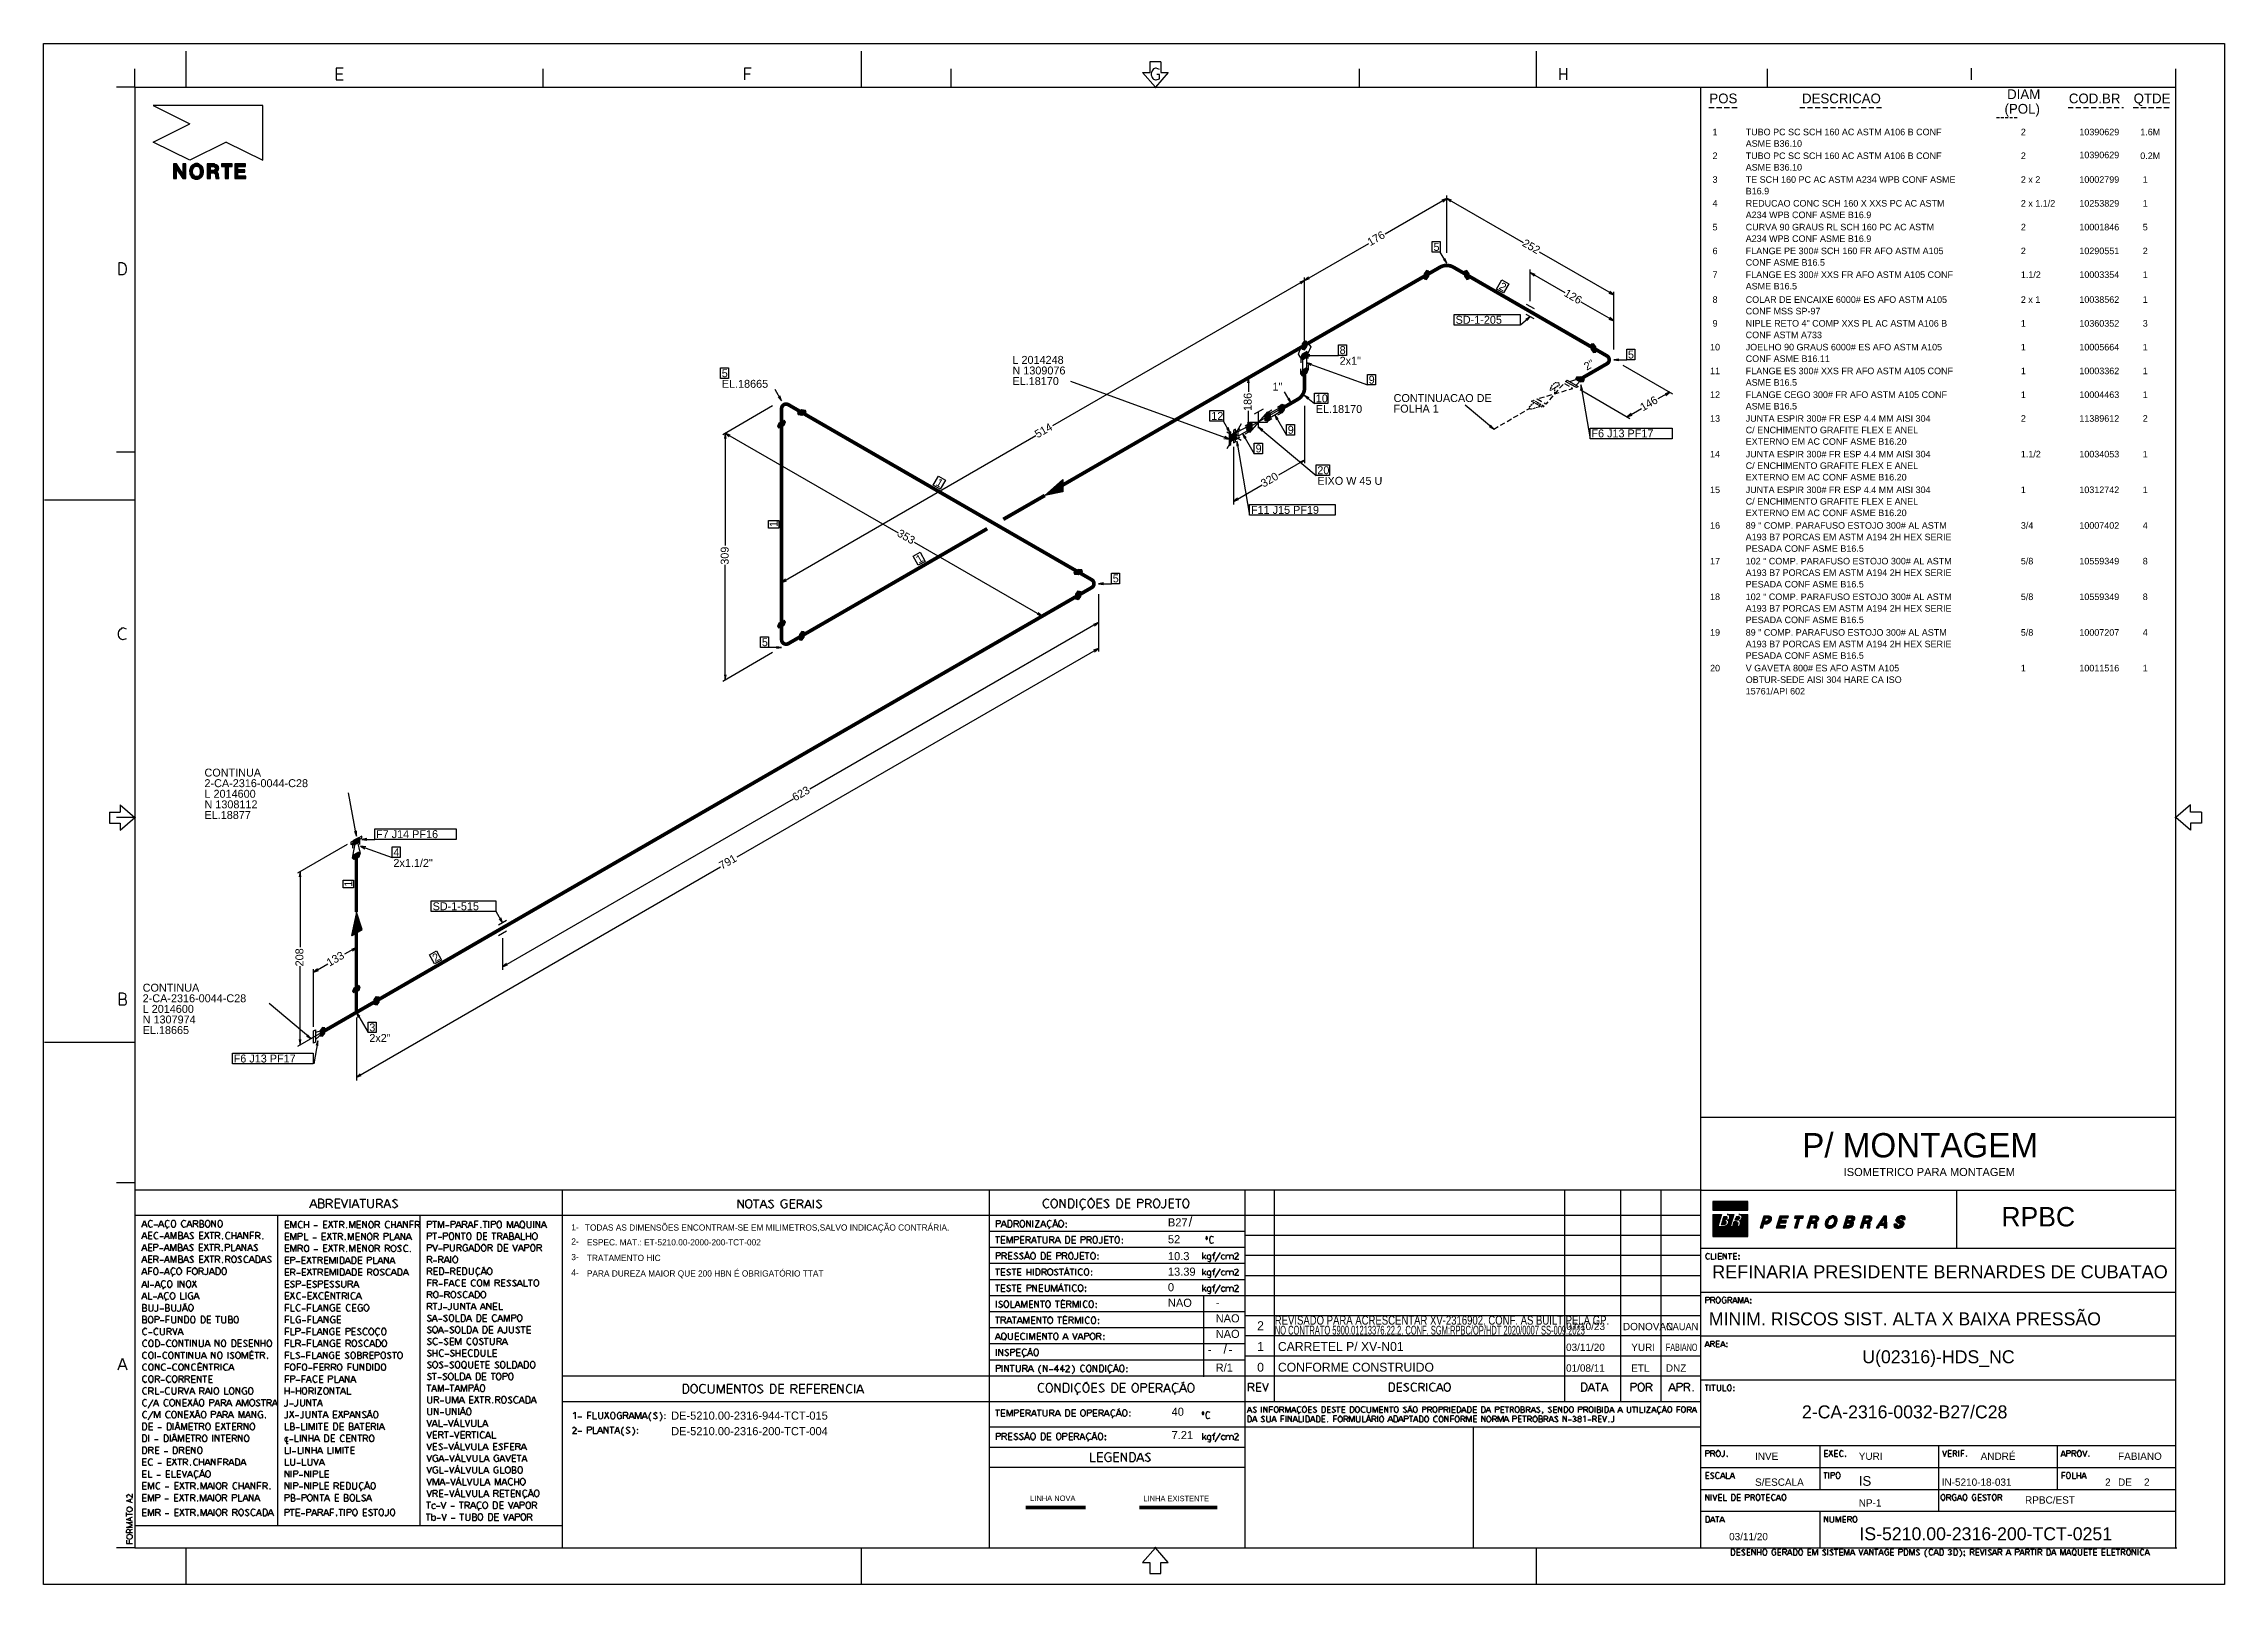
# Model space of a CAD drawing. Extents: x 0 to 597, y 0 to 422.
import ezdxf
from ezdxf.enums import TextEntityAlignment as Align

# ---------------------------------------------------------------- set-up
doc = ezdxf.new("R2010")
doc.units = 0
doc.header["$MEASUREMENT"] = 0
for name, pattern in [('GT100', [0.7, 0.466667, -0.233333]), ('GT101', [2.1, 1.4, -0.7]), ('GT110', [2.1, 1.4, -0.7])]:
    doc.linetypes.add(name, pattern=pattern)
doc.layers.add('GT_1', color=7, linetype='Continuous')
doc.styles.add('HTX1', font='O8116901', dxfattribs={"width": 1.02})

msp = doc.modelspace()

# ---------------------------------------------------------------- texts
at = {"layer": 'GT_1', "style": 'HTX1'}
for s, height, width, p in [('POS', 2.6625, 1.02, (456.09, 405.41)), ('DESCRICAO', 2.6625, 1.02, (481.459, 405.41)), ('DIAM', 2.6625, 1.02, (537.62, 406.565)), ('COD.BR', 2.6625, 1.02, (554.522, 405.41)), ('QTDE', 2.6625, 1.02, (572.26, 405.41)), ('-----', 2.6625, 1.02, (534.501, 400.44)), ('(POL)', 2.6625, 1.02, (536.909, 402.57)), ('  1', 1.8, 1.02, (455.607, 396.653)), ('ASME B36.10', 1.8, 1.02, (466.044, 393.495)), ('TUBO PC SC SCH 160 AC ASTM A106 B CONF', 1.8, 1.02, (466.044, 396.653)), ('2', 1.8, 1.02, (541.381, 396.653)), ('10390629', 1.8, 1.02, (557.397, 396.653)), (' 1.6M', 1.8, 1.02, (573.396, 396.653)), ('  2', 1.8, 1.02, (455.607, 390.145)), ('ASME B36.10', 1.8, 1.02, (466.044, 386.987)), ('TUBO PC SC SCH 160 AC ASTM A106 B CONF', 1.8, 1.02, (466.044, 390.145)), ('2', 1.8, 1.02, (541.381, 390.145)), ('10390629', 1.8, 1.02, (557.397, 390.369)), (' 0.2M', 1.8, 1.02, (573.396, 390.145)), ('  3', 1.8, 1.02, (455.607, 383.637)), ('TE SCH 160 PC AC ASTM A234 WPB CONF ASME', 1.8, 1.02, (466.044, 383.637)), ('B16.9', 1.8, 1.02, (466.044, 380.479)), ('2 x 2', 1.8, 1.02, (541.381, 383.637)), ('10002799', 1.8, 1.02, (557.397, 383.637)), ('  1', 1.8, 1.02, (573.396, 383.637)), ('  4', 1.8, 1.02, (455.607, 377.128)), ('REDUCAO CONC SCH 160 X XXS PC AC ASTM', 1.8, 1.02, (466.044, 377.128)), ('2 x 1.1/2', 1.8, 1.02, (541.381, 377.128)), ('10253829', 1.8, 1.02, (557.397, 377.128)), ('  1', 1.8, 1.02, (573.396, 377.128)), ('  5', 1.8, 1.02, (455.607, 370.62)), ('A234 WPB CONF ASME B16.9', 1.8, 1.02, (466.044, 373.97)), ('CURVA 90 GRAUS RL SCH 160 PC AC ASTM', 1.8, 1.02, (466.044, 370.62)), ('2', 1.8, 1.02, (541.381, 370.62)), ('10001846', 1.8, 1.02, (557.397, 370.62)), ('  5', 1.8, 1.02, (573.396, 370.62)), ('5', 2.174, 1.02, (380.56, 365.011)), ('  6', 1.8, 1.02, (455.607, 364.112)), ('A234 WPB CONF ASME B16.9', 1.8, 1.02, (466.044, 367.462)), ('FLANGE PE 300# SCH 160 FR AFO ASTM A105', 1.8, 1.02, (466.044, 364.112)), ('2', 1.8, 1.02, (541.381, 364.112)), ('10290551', 1.8, 1.02, (557.397, 364.112)), ('  2', 1.8, 1.02, (573.396, 364.112)), ('  7', 1.8, 1.02, (455.607, 357.603)), ('CONF ASME B16.5', 1.8, 1.02, (466.044, 360.954)), ('FLANGE ES 300# XXS FR AFO ASTM A105 CONF', 1.8, 1.02, (466.044, 357.603)), ('1.1/2', 1.8, 1.02, (541.381, 357.603)), ('10003354', 1.8, 1.02, (557.397, 357.603)), ('  1', 1.8, 1.02, (573.396, 357.603)), ('  8', 1.8, 1.02, (455.607, 350.78)), ('ASME B16.5', 1.8, 1.02, (466.044, 354.445)), ('COLAR DE ENCAIXE 6000# ES AFO ASTM A105', 1.8, 1.02, (466.044, 350.78)), ('2 x 1', 1.8, 1.02, (541.381, 350.78)), ('10038562', 1.8, 1.02, (557.397, 350.78)), ('  1', 1.8, 1.02, (573.396, 350.78)), ('SD-1-205', 2.1744, 1.02, (386.606, 345.06)), ('CONF MSS SP-97', 1.8, 1.02, (466.044, 347.622)), ('  9', 1.8, 1.02, (455.607, 344.272)), ('CONF ASTM A733', 1.8, 1.02, (466.044, 341.114)), ('NIPLE RETO 4" COMP XXS PL AC ASTM A106 B', 1.8, 1.02, (466.044, 344.272)), ('1', 1.8, 1.02, (541.381, 344.272)), ('10360352', 1.8, 1.02, (557.397, 344.272)), ('  3', 1.8, 1.02, (573.396, 344.272)), ('L 2014248', 2.1744, 1.02, (265.276, 334.086)), ('8', 2.174, 1.02, (354.858, 336.753)), ('2x1"', 2.1744, 1.02, (354.858, 333.854)), ('5', 2.174, 1.02, (433.81, 335.546)), (' 10', 1.8, 1.02, (455.607, 337.764)), ('JOELHO 90 GRAUS 6000# ES AFO ASTM A105', 1.8, 1.02, (466.044, 337.764)), ('CONF ASME B16.11', 1.8, 1.02, (466.044, 334.606)), ('1', 1.8, 1.02, (541.381, 337.764)), ('10005664', 1.8, 1.02, (557.397, 337.764)), ('  1', 1.8, 1.02, (573.396, 337.764)), ('5', 2.174, 1.02, (185.681, 330.432)), ('EL.18665', 2.1744, 1.02, (185.681, 327.533)), ('N 1309076', 2.1744, 1.02, (265.276, 331.187)), ('EL.18170', 2.1744, 1.02, (265.276, 328.288)), ('1"', 2.1744, 1.02, (336.469, 326.742)), ('9', 2.174, 1.02, (362.81, 328.659)), (' 11', 1.8, 1.02, (455.607, 331.255)), ('ASME B16.5', 1.8, 1.02, (466.044, 328.097)), ('FLANGE ES 300# XXS FR AFO ASTM A105 CONF', 1.8, 1.02, (466.044, 331.255)), ('1', 1.8, 1.02, (541.381, 331.255)), ('10003362', 1.8, 1.02, (557.397, 331.255)), ('  1', 1.8, 1.02, (573.396, 331.255)), ('10', 2.1744, 1.02, (348.326, 323.547)), ('EL.18170', 2.1744, 1.02, (348.326, 320.648)), ('CONTINUACAO DE', 2.17437, 1.02, (369.632, 323.638)), ('FOLHA 1', 2.1744, 1.02, (369.632, 320.739)), (' 12', 1.8, 1.02, (455.607, 324.747)), ('ASME B16.5', 1.8, 1.02, (466.044, 321.589)), ('FLANGE CEGO 300# FR AFO ASTM A105 CONF', 1.8, 1.02, (466.044, 324.747)), ('1', 1.8, 1.02, (541.381, 324.747)), ('10004463', 1.8, 1.02, (557.397, 324.747)), ('  1', 1.8, 1.02, (573.396, 324.747)), ('12', 2.1744, 1.02, (319.713, 318.719)), ('9', 2.174, 1.02, (340.658, 314.956)), (' 13', 1.8, 1.02, (455.607, 318.239)), ('JUNTA ESPIR 300# FR ESP 4.4 MM AISI 304', 1.8, 1.02, (466.044, 318.239)), ('C/ ENCHIMENTO GRAFITE FLEX E ANEL', 1.8, 1.02, (466.044, 315.081)), ('2', 1.8, 1.02, (541.381, 318.239)), ('11389612', 1.8, 1.02, (557.397, 318.239)), ('  2', 1.8, 1.02, (573.396, 318.239)), ('9', 2.174, 1.02, (331.854, 309.844)), ('F6 J13 PF17', 2.17437, 1.02, (423.799, 313.962)), ('EXTERNO EM AC CONF ASME B16.20', 1.8, 1.02, (466.044, 311.923)), ('20', 2.1744, 1.02, (348.752, 303.88)), (' 14', 1.8, 1.02, (455.607, 308.476)), ('JUNTA ESPIR 300# FR ESP 4.4 MM AISI 304', 1.8, 1.02, (466.044, 308.476)), ('C/ ENCHIMENTO GRAFITE FLEX E ANEL', 1.8, 1.02, (466.044, 305.318)), ('1.1/2', 1.8, 1.02, (541.381, 308.476)), ('10034053', 1.8, 1.02, (557.397, 308.476)), ('  1', 1.8, 1.02, (573.396, 308.476)), ('EIXO W 45 U', 2.17437, 1.02, (348.752, 300.981)), (' 15', 1.8, 1.02, (455.607, 298.714)), ('JUNTA ESPIR 300# FR ESP 4.4 MM AISI 304', 1.8, 1.02, (466.044, 298.714)), ('EXTERNO EM AC CONF ASME B16.20', 1.8, 1.02, (466.044, 302.16)), ('1', 1.8, 1.02, (541.381, 298.714)), ('10312742', 1.8, 1.02, (557.397, 298.714)), ('  1', 1.8, 1.02, (573.396, 298.714)), ('F11 J15 PF19', 2.17437, 1.02, (330.576, 293.017)), ('C/ ENCHIMENTO GRAFITE FLEX E ANEL', 1.8, 1.02, (466.044, 295.556)), ('EXTERNO EM AC CONF ASME B16.20', 1.8, 1.02, (466.044, 292.398)), (' 16', 1.8, 1.02, (455.607, 288.951)), ('A193 B7 PORCAS EM ASTM A194 2H HEX SERIE', 1.8, 1.02, (466.044, 285.793)), ('89 " COMP. PARAFUSO ESTOJO 300# AL ASTM', 1.8, 1.02, (466.044, 288.951)), ('3/4', 1.8, 1.02, (541.381, 288.951)), ('10007402', 1.8, 1.02, (557.397, 288.951)), ('  4', 1.8, 1.02, (573.396, 288.951)), (' 17', 1.8, 1.02, (455.607, 279.189)), ('102 " COMP. PARAFUSO ESTOJO 300# AL ASTM', 1.8, 1.02, (466.044, 279.189)), ('PESADA CONF ASME B16.5', 1.8, 1.02, (466.044, 282.635)), ('5/8', 1.8, 1.02, (541.381, 279.189)), ('10559349', 1.8, 1.02, (557.397, 279.189)), ('  8', 1.8, 1.02, (573.396, 279.189)), ('5', 2.174, 1.02, (292.733, 274.273)), ('A193 B7 PORCAS EM ASTM A194 2H HEX SERIE', 1.8, 1.02, (466.044, 276.031)), ('PESADA CONF ASME B16.5', 1.8, 1.02, (466.044, 272.873)), (' 18', 1.8, 1.02, (455.607, 269.426)), ('102 " COMP. PARAFUSO ESTOJO 300# AL ASTM', 1.8, 1.02, (466.044, 269.426)), ('5/8', 1.8, 1.02, (541.381, 269.426)), ('10559349', 1.8, 1.02, (557.397, 269.426)), ('  8', 1.8, 1.02, (573.396, 269.426)), ('A193 B7 PORCAS EM ASTM A194 2H HEX SERIE', 1.8, 1.02, (466.044, 266.268)), ('PESADA CONF ASME B16.5', 1.8, 1.02, (466.044, 263.11)), ('5', 2.174, 1.02, (196.67, 256.807)), (' 19', 1.8, 1.02, (455.607, 259.664)), ('A193 B7 PORCAS EM ASTM A194 2H HEX SERIE', 1.8, 1.02, (466.044, 256.506)), ('89 " COMP. PARAFUSO ESTOJO 300# AL ASTM', 1.8, 1.02, (466.044, 259.664)), ('5/8', 1.8, 1.02, (541.381, 259.664)), ('10007207', 1.8, 1.02, (557.397, 259.664)), ('  4', 1.8, 1.02, (573.396, 259.664)), (' 20', 1.8, 1.02, (455.607, 249.901)), ('V GAVETA 800# ES AFO ASTM A105', 1.8, 1.02, (466.044, 249.901)), ('PESADA CONF ASME B16.5', 1.8, 1.02, (466.044, 253.348)), ('1', 1.8, 1.02, (541.381, 249.901)), ('10011516', 1.8, 1.02, (557.397, 249.901)), ('  1', 1.8, 1.02, (573.396, 249.901)), ('OBTUR-SEDE AISI 304 HARE CA ISO', 1.8, 1.02, (466.044, 246.743)), ('15761/API 602', 1.8, 1.02, (466.044, 243.585)), ('CONTINUA', 2.1744, 1.02, (44.046, 221.118)), ('2-CA-2316-0044-C28', 2.17437, 1.02, (44.046, 218.219)), ('L 2014600', 2.1744, 1.02, (44.046, 215.32)), ('N 1308112', 2.1744, 1.02, (44.046, 212.421)), ('EL.18877', 2.1744, 1.02, (44.046, 209.521)), ('F7 J14 PF16', 2.17437, 1.02, (91.022, 204.267)), ('4', 2.174, 1.02, (95.779, 199.297)), ('2x1.1/2"', 2.1744, 1.02, (95.779, 196.398)), ('SD-1-515', 2.1744, 1.02, (106.512, 184.529)), ('2-CA-2316-0044-C28', 2.17437, 1.02, (27.122, 159.337)), ('CONTINUA', 2.1744, 1.02, (27.122, 162.236)), ('L 2014600', 2.1744, 1.02, (27.122, 156.438)), ('N 1307974', 2.1744, 1.02, (27.122, 153.539)), ('EL.18665', 2.1744, 1.02, (27.122, 150.639)), ('3', 2.174, 1.02, (89.176, 151.372)), ('2x2"', 2.1744, 1.02, (89.176, 148.473)), ('F6 J13 PF17', 2.17437, 1.02, (52.035, 142.852)), ('P/ MONTAGEM', 6.65625, 1.02, (481.52, 116.876)), ('ISOMETRICO PARA MONTAGEM', 2.21875, 1.02, (492.872, 111.768)), ('RPBC', 5.325, 1.02, (536.05, 97.98)), ('52', 2.2188, 1.02, (307.843, 93.365)), ('B27', 2.2188, 1.02, (307.843, 97.98)), ('/', 2.663, 1.02, (313.523, 97.98)), ('10.3', 2.2188, 1.02, (307.843, 88.75)), ('13.39', 2.2188, 1.02, (307.843, 84.49)), ('0', 2.219, 1.02, (307.843, 80.23)), ('NAO', 2.2188, 1.02, (307.843, 75.97)), ('-', 2.219, 1.02, (320.92, 75.97)), ('NAO', 2.2188, 1.02, (320.92, 71.71)), ('2', 2.441, 1.02, (332.28, 69.58)), ('REVISADO PARA ACRESCENTAR XV-2316902, CONF. AS BUILT PELA GP.', 2.44062, 0.8, (337.096, 71.078)), ('07/10/23', 2, 1.02, (416.904, 69.636)), ('MINIM. RISCOS SIST. ALTA X BAIXA PRESSÃO', 3.55, 1.02, (455.953, 70.905)), ('NAO', 2.2188, 1.02, (320.92, 67.45)), ('/', 2.663, 1.02, (323.05, 63.19)), ('1', 2.441, 1.02, (332.28, 63.9)), ('NO CONTRATO 5900.01213376.22.2, CONF. SGM:RPBC/OP/HDT 2020/0007 SS-009.2023', 2.44062, 0.63, (337.096, 68.352)), ('CARRETEL P/ XV-N01', 2.44062, 1.02, (337.96, 63.9)), ('03/11/20', 2, 1.02, (416.855, 63.9)), ('DONOVAN', 2, 1.02, (432.423, 69.58)), ('YURI', 2, 1.02, (434.707, 63.9)), ('FABIANO', 2, 0.677435, (444.183, 63.9)), ('-', 2.219, 1.02, (318.79, 63.19)), ('R/1', 2.2188, 1.02, (320.92, 58.22)), ('-', 2.219, 1.02, (324.47, 63.19)), ('0', 2.441, 1.02, (332.28, 58.22)), ('CONFORME CONSTRUIDO', 2.44062, 1.02, (337.96, 58.22)), ('01/08/11', 2, 1.02, (416.855, 58.22)), ('ETL', 2, 1.02, (434.707, 58.22)), ('DNZ', 2, 1.02, (444.183, 58.22)), ('U(02316)-HDS_NC', 3.55, 1.02, (497.968, 60.525)), ('40', 2.2188, 1.02, (308.85, 46.15)), ('2-CA-2316-0032-B27/C28', 3.55, 1.02, (481.44, 45.44)), ('DE-5210.00-2316-944-TCT-015', 2.21875, 1.02, (171.82, 45.085)), ('DE-5210.00-2316-200-TCT-004', 2.21875, 1.02, (171.82, 40.825)), ('7.21', 2.2188, 1.02, (308.85, 39.76)), ('INVE', 2, 1.02, (468.6, 34.08)), ('YURI', 2, 1.02, (497, 34.08)), ('ANDRÉ', 2, 1.02, (530.37, 34.08)), ('FABIANO', 2, 1.02, (568, 34.08)), ('LINHA NOVA', 1.5, 1.02, (270.13, 22.818)), ('LINHA EXISTENTE', 1.5, 1.02, (301.139, 22.752)), ('S/ESCALA', 2, 1.02, (468.6, 26.98)), ('IS', 2.6625, 1.02, (497, 26.98)), ('IN-5210-18-031', 2, 1.02, (519.72, 26.98)), ('RPBC/EST', 2, 1.02, (542.539, 22.095)), ('2', 2, 1.02, (564.45, 26.98)), ('DE', 2, 1.02, (568, 26.98)), ('2', 2, 1.02, (575.1, 26.98)), ('NP-1', 2, 1.02, (497, 21.3)), ('03/11/20', 2, 1.02, (461.5, 12.07)), ('IS-5210.00-2316-200-TCT-0251', 3.55, 1.02, (497.185, 12.07))]:
    msp.add_text(s, height=height, dxfattribs=dict(at, width=width)).set_placement(p)
at = {"layer": 'GT_1', "style": 'HTX1', "width": 1.02}
for s, height, rotation, p in [('176', 2.1744, 30, (363.225, 366.264)), ('252', 2.1744, 330, (404.671, 366.512)), ('2', 2.174, 330, (398.286, 354.693)), ('126', 2.1744, 330, (416.102, 352.809)), ('2"', 2.1744, 30, (422.526, 332.204)), ('186', 2.1744, 90, (330.771, 321.204)), ('146', 2.1744, 30, (437.917, 321.072)), ('514', 2.1744, 30, (272.168, 313.688)), ('1', 2.174, 330, (244.06, 300.981)), ('320', 2.1744, 30, (334.044, 300.198)), ('1', 2.174, 90, (200.965, 289.432)), ('353', 2.1744, 330, (233.514, 287.081)), ('309', 2.1744, 90, (187.564, 279.101)), ('1', 2.174, 30, (239.636, 279.397)), ('623', 2.1744, 30, (205.747, 214.288)), ('791', 2.1744, 30, (185.725, 195.615)), ('1', 2.174, 90, (84.525, 190.955)), ('208', 2.1744, 90, (71.124, 169.158)), ('133', 2.1744, 30, (78.266, 169.061)), ('2', 2.174, 30, (107.221, 170.27))]:
    msp.add_text(s, height=height, rotation=rotation, dxfattribs=at).set_placement(p)
at = {"layer": 'GT_1', "style": 'HTX1'}
for s, p in [('1-', (144.485, 96.867)), ('TODAS AS DIMENSÕES ENCONTRAM-SE EM MILIMETROS,SALVO INDICAÇÃO CONTRÁRIA.', (148.205, 96.83)), ('3-', (144.485, 88.75)), ('2-', (144.485, 93.01)), ('TRATAMENTO HIC', (148.745, 88.517)), ('ESPEC. MAT.: ET-5210.00-2000-200-TCT-002', (148.745, 92.777)), ('4-', (144.485, 84.49)), ('PARA DUREZA MAIOR QUE 200 HBN É OBRIGATÓRIO TTAT', (148.745, 84.257))]:
    msp.add_text(s, height=1.7, dxfattribs=at).set_placement(p)
for s, height, width, p, p2 in [('REFINARIA PRESIDENTE BERNARDES DE CUBATAO', 3.55, 1.295347, (456.863, 83.78), (581.603, 83.78)), ('CAUAN', 2, 0.92006, (444.214, 69.58), (453.064, 69.58))]:
    msp.add_text(s, height=height, dxfattribs=dict(at, width=width)).set_placement(p, p2, align=Align.FIT)

# ---------------------------------------------------------------- linework, layer by layer
at = {"linetype": 'GT101'}
for p, q in [((455.972, 404.254), (463.885, 404.254)), ((480.86, 404.254), (503.543, 404.254)), ((554.316, 404.254), (569.444, 404.254)), ((572.159, 404.254), (581.95, 404.254))]:
    msp.add_line(p, q, dxfattribs=at)
at = {"linetype": 'Continuous'}
msp.add_lwpolyline([(0, 421.74), (597.11, 421.74), (597.11, 0), (0, 0)], close=True, dxfattribs=at)
at = {"layer": 'GT_1', "flags": 128}
for points in [[(0, 417.48), (0, 421.74), (4.26, 421.74)], [(39, 409.8), (39, 419.7)], [(223.9, 409.8), (223.9, 419.7)], [(408.8, 409.8), (408.8, 419.7)], [(592.85, 421.74), (597.11, 421.74), (597.11, 417.48)], [(25, 409.8), (25, 414.8)], [(82, 415), (80.1, 415), (80.1, 411.8), (82, 411.8)], [(80.1, 413.5), (81.8, 413.5)], [(136.8, 409.8), (136.8, 414.8)], [(193.7, 415), (191.9, 415), (191.9, 411.8)], [(191.9, 413.5), (193.5, 413.5)], [(248.5, 409.8), (248.5, 414.8)], [(300.9, 413.8), (304.4, 409.8)], [(300.9, 413.8), (302.9, 413.8)], [(302.9, 416.8), (302.9, 413.8)], [(305.9, 416.8), (302.9, 416.8)], [(305.5, 414.7), (304.6, 415), (304.4, 415), (304.2, 414.9), (303.9, 414.8), (303.7, 414.6), (303.5, 414.3), (303.4, 414.1), (303.3, 413.7), (303.3, 413.4), (303.3, 413.1), (303.4, 412.7), (303.5, 412.5), (303.7, 412.2), (303.9, 412), (304.2, 411.9), (304.4, 411.8), (304.6, 411.8), (305.5, 412.1), (305.5, 413.3), (304.8, 413.3)], [(307.9, 413.8), (304.4, 409.8)], [(305.9, 416.8), (305.9, 413.8)], [(305.9, 413.8), (307.9, 413.8)], [(360.3, 409.8), (360.3, 414.8)], [(415.2, 411.8), (415.2, 415)], [(415.2, 413.5), (417, 413.5)], [(417, 415), (417, 411.8)], [(472, 409.8), (472, 414.8)], [(527.9, 411.8), (527.9, 415)], [(583.8, 409.8), (583.8, 414.8)], [(25, 409.8), (20, 409.8)], [(25, 409.8), (25, 10)], [(25, 409.8), (583.8, 409.8)], [(25, 10), (583.8, 10), (583.8, 409.8)], [(304.3, 409.9), (304.4, 410), (304.6, 409.8), (304.4, 409.6), (304.2, 409.8), (304.3, 409.9), (304.4, 409.9), (304.5, 409.8), (304.4, 409.7), (304.3, 409.8), (304.3, 409.9)], [(453.8, 10), (453.8, 409.8)], [(453.8, 409.8), (583.8, 409.8)], [(583.8, 10), (583.8, 409.8)], [(60, 404.8), (30, 404.8)], [(30, 404.8), (40, 399.8)], [(60, 389.8), (60, 404.8)], [(30, 394.8), (40, 399.8)], [(40, 389.8), (30, 394.8)], [(50, 394.8), (40, 389.8)], [(50, 394.8), (60, 389.8)], [(36, 384.8), (36.4, 384.8), (36.4, 387.4), (38.1, 384.8), (38.9, 384.8), (38.9, 388.8), (38.1, 388.8), (38.1, 386.1), (36.4, 388.8), (35.6, 388.8), (35.6, 384.8), (36, 384.8)], [(35.6, 388.6), (36.5, 388.6)], [(35.6, 388.4), (36.7, 388.4)], [(35.6, 388.2), (36.8, 388.2)], [(38.1, 388.6), (38.9, 388.6)], [(38.1, 388.4), (38.9, 388.4)], [(38.1, 388.2), (38.9, 388.2)], [(40, 386.6), (40, 386.4), (40, 386), (40.2, 385.7), (40.4, 385.4), (40.6, 385.1), (40.9, 384.9), (41.2, 384.7), (41.5, 384.6), (41.9, 384.6), (42.2, 384.6), (42.5, 384.7), (42.8, 384.9), (43.1, 385.1), (43.4, 385.4), (43.6, 385.7), (43.7, 386), (43.8, 386.4), (43.8, 386.8), (43.8, 387.1), (43.7, 387.5), (43.6, 387.8), (43.4, 388.1), (43.1, 388.4), (42.8, 388.6), (42.5, 388.8), (42.2, 388.9), (41.9, 388.9), (41.6, 388.9), (41.4, 388.8), (41.1, 388.7), (40.9, 388.6), (40.7, 388.5), (40.5, 388.3), (40.3, 388.1), (40.2, 387.8), (40.1, 387.6), (40, 387.3), (39.9, 387), (39.9, 386.8), (40, 386.6)], [(40.4, 388.2), (41.7, 388.2)], [(40.6, 388.4), (43.1, 388.4)], [(40.8, 386.9), (40.8, 387), (40.9, 387.2), (40.9, 387.5), (41.1, 387.7), (41.2, 387.9), (41.3, 388), (41.5, 388.1), (41.7, 388.2), (41.9, 388.2), (42.1, 388.2), (42.2, 388.1), (42.4, 388), (42.6, 387.9), (42.7, 387.7), (42.8, 387.5), (42.9, 387.2), (42.9, 387), (42.9, 386.7), (42.9, 386.5), (42.9, 386.2), (42.8, 386), (42.7, 385.8), (42.6, 385.6), (42.4, 385.5), (42.3, 385.4), (42.1, 385.4), (41.9, 385.4), (41.7, 385.4), (41.5, 385.4), (41.3, 385.5), (41.2, 385.7), (41, 385.8), (40.9, 386), (40.9, 386.2), (40.8, 386.5), (40.8, 386.7), (40.8, 386.9)], [(40.9, 388.6), (42.9, 388.6)], [(41.3, 388.8), (42.5, 388.8)], [(42, 388.2), (43.3, 388.2)], [(45.3, 384.8), (45.7, 384.8), (45.7, 386.4), (46.3, 386.4), (46.5, 386.4), (46.7, 386.3), (46.9, 386.2), (47, 386), (47.1, 385.8), (47.1, 385.5), (47.2, 384.8), (48.1, 384.8), (47.9, 385.4), (47.9, 385.9), (47.8, 386.2), (47.7, 386.4), (47.6, 386.5), (47.5, 386.6), (47.3, 386.7), (47.5, 386.8), (47.7, 386.9), (47.8, 387.1), (47.9, 387.2), (47.9, 387.5), (48, 387.7), (47.9, 387.9), (47.9, 388.1), (47.8, 388.2), (47.6, 388.4), (47.5, 388.5), (47.3, 388.6), (47, 388.7), (46.8, 388.8), (46.6, 388.8), (44.8, 388.8), (44.8, 384.8), (45.3, 384.8)], [(44.8, 388.6), (47.3, 388.6)], [(44.8, 388.4), (47.6, 388.4)], [(44.8, 388.2), (47.8, 388.2)], [(50.2, 384.8), (50.6, 384.8), (50.6, 388.1), (51.6, 388.1), (51.6, 388.8), (48.7, 388.8), (48.7, 388.1), (49.7, 388.1), (49.7, 384.8), (50.2, 384.8)], [(48.7, 388.6), (51.6, 388.6)], [(48.7, 388.4), (51.6, 388.4)], [(48.7, 388.2), (51.6, 388.2)], [(53.9, 384.8), (55.4, 384.8), (55.4, 385.5), (53.2, 385.5), (53.2, 386.6), (55.1, 386.6), (55.1, 387.2), (53.2, 387.2), (53.2, 388.1), (55.3, 388.1), (55.3, 388.8), (52.4, 388.8), (52.4, 384.8), (53.9, 384.8)], [(52.4, 388.6), (55.3, 388.6)], [(52.4, 388.4), (55.3, 388.4)], [(52.4, 388.2), (55.3, 388.2)], [(35.6, 388), (36.9, 388)], [(35.6, 387.8), (37, 387.8)], [(35.6, 387.6), (37.2, 387.6)], [(35.6, 387.4), (36.4, 387.4)], [(35.6, 387.2), (36.4, 387.2)], [(35.6, 387), (36.4, 387)], [(35.6, 386.8), (36.4, 386.8)], [(35.6, 386.6), (36.4, 386.6)], [(35.6, 386.4), (36.4, 386.4)], [(35.6, 386.2), (36.4, 386.2)], [(35.6, 386), (36.4, 386)], [(35.6, 385.8), (36.4, 385.8)], [(35.6, 385.6), (36.4, 385.6)], [(35.6, 385.4), (36.4, 385.4)], [(35.6, 385.2), (36.4, 385.2)], [(35.6, 385), (36.4, 385)], [(35.6, 384.8), (36.4, 384.8)], [(36.5, 387.4), (37.3, 387.4)], [(36.6, 387.2), (37.4, 387.2)], [(36.7, 387), (37.5, 387)], [(36.8, 386.8), (37.7, 386.8)], [(37, 386.6), (37.8, 386.6)], [(37.1, 386.4), (37.9, 386.4)], [(37.2, 386.2), (38, 386.2)], [(37.3, 386), (38.9, 386)], [(37.5, 385.8), (38.9, 385.8)], [(37.6, 385.6), (38.9, 385.6)], [(37.7, 385.4), (38.9, 385.4)], [(37.8, 385.2), (38.9, 385.2)], [(38, 385), (38.9, 385)], [(38.1, 388), (38.9, 388)], [(38.1, 387.8), (38.9, 387.8)], [(38.1, 387.6), (38.9, 387.6)], [(38.1, 387.4), (38.9, 387.4)], [(38.1, 387.2), (38.9, 387.2)], [(38.1, 387), (38.9, 387)], [(38.1, 386.8), (38.9, 386.8)], [(38.1, 386.6), (38.9, 386.6)], [(38.1, 386.4), (38.9, 386.4)], [(38.1, 386.2), (38.9, 386.2)], [(38.1, 384.8), (38.9, 384.8)], [(39.9, 387), (40.8, 387)], [(39.9, 386.8), (40.8, 386.8)], [(39.9, 386.6), (40.8, 386.6)], [(40, 387.4), (40.9, 387.4)], [(40, 387.2), (40.9, 387.2)], [(40, 386.4), (40.8, 386.4)], [(40, 386.2), (40.9, 386.2)], [(40, 386), (40.9, 386)], [(40.1, 387.6), (41, 387.6)], [(40.1, 385.8), (41.1, 385.8)], [(40.2, 387.8), (41.1, 387.8)], [(40.2, 385.6), (41.2, 385.6)], [(40.3, 388), (41.3, 388)], [(40.3, 385.4), (41.6, 385.4)], [(40.5, 385.2), (43.2, 385.2)], [(40.7, 385), (43, 385)], [(41.1, 384.8), (42.7, 384.8)], [(42.2, 385.4), (43.4, 385.4)], [(42.4, 388), (43.5, 388)], [(42.5, 385.6), (43.5, 385.6)], [(42.6, 387.8), (43.6, 387.8)], [(42.7, 387.6), (43.7, 387.6)], [(42.7, 385.8), (43.6, 385.8)], [(42.8, 387.4), (43.7, 387.4)], [(42.8, 386), (43.7, 386)], [(42.9, 387.2), (43.8, 387.2)], [(42.9, 387), (43.8, 387)], [(42.9, 386.8), (43.8, 386.8)], [(42.9, 386.6), (43.8, 386.6)], [(42.9, 386.4), (43.8, 386.4)], [(42.9, 386.2), (43.8, 386.2)], [(44.8, 388), (45.7, 388)], [(44.8, 387.8), (45.7, 387.8)], [(44.8, 387.6), (45.7, 387.6)], [(44.8, 387.4), (45.7, 387.4)], [(44.8, 387.2), (45.7, 387.2)], [(44.8, 387), (47.7, 387)], [(44.8, 386.8), (47.5, 386.8)], [(44.8, 386.6), (47.5, 386.6)], [(44.8, 386.4), (47.7, 386.4)], [(44.8, 386.2), (45.7, 386.2)], [(44.8, 386), (45.7, 386)], [(44.8, 385.8), (45.7, 385.8)], [(44.8, 385.6), (45.7, 385.6)], [(44.8, 385.4), (45.7, 385.4)], [(44.8, 385.2), (45.7, 385.2)], [(44.8, 385), (45.7, 385)], [(44.8, 384.8), (45.7, 384.8)], [(46.2, 387), (45.7, 387), (45.7, 388.1), (46.6, 388.1), (47.2, 387.6), (46.6, 387), (46.2, 387)], [(46.8, 386.2), (47.8, 386.2)], [(46.9, 388), (47.9, 388)], [(47, 387.2), (47.9, 387.2)], [(47, 386), (47.8, 386)], [(47.1, 387.8), (48, 387.8)], [(47.1, 385.8), (47.9, 385.8)], [(47.1, 385.6), (47.9, 385.6)], [(47.1, 385.4), (47.9, 385.4)], [(47.1, 385.2), (48, 385.2)], [(47.2, 387.6), (48, 387.6)], [(47.2, 387.4), (47.9, 387.4)], [(47.2, 385), (48, 385)], [(47.2, 384.8), (48.1, 384.8)], [(49.7, 388), (50.6, 388)], [(49.7, 387.8), (50.6, 387.8)], [(49.7, 387.6), (50.6, 387.6)], [(49.7, 387.4), (50.6, 387.4)], [(49.7, 387.2), (50.6, 387.2)], [(49.7, 387), (50.6, 387)], [(49.7, 386.8), (50.6, 386.8)], [(49.7, 386.6), (50.6, 386.6)], [(49.7, 386.4), (50.6, 386.4)], [(49.7, 386.2), (50.6, 386.2)], [(49.7, 386), (50.6, 386)], [(49.7, 385.8), (50.6, 385.8)], [(49.7, 385.6), (50.6, 385.6)], [(49.7, 385.4), (50.6, 385.4)], [(49.7, 385.2), (50.6, 385.2)], [(49.7, 385), (50.6, 385)], [(49.7, 384.8), (50.6, 384.8)], [(52.4, 388), (53.2, 388)], [(52.4, 387.8), (53.2, 387.8)], [(52.4, 387.6), (53.2, 387.6)], [(52.4, 387.4), (53.2, 387.4)], [(52.4, 387.2), (55.1, 387.2)], [(52.4, 387), (55.1, 387)], [(52.4, 386.8), (55.1, 386.8)], [(52.4, 386.6), (55.1, 386.6)], [(52.4, 386.4), (53.2, 386.4)], [(52.4, 386.2), (53.2, 386.2)], [(52.4, 386), (53.2, 386)], [(52.4, 385.8), (53.2, 385.8)], [(52.4, 385.6), (53.2, 385.6)], [(52.4, 385.4), (55.4, 385.4)], [(52.4, 385.2), (55.4, 385.2)], [(52.4, 385), (55.4, 385)], [(52.4, 384.8), (55.4, 384.8)], [(384.181, 379.353), (367.283, 369.626)], [(383.116, 378.43), (384.181, 379.353), (382.832, 378.856)], [(384.181, 364.443), (384.181, 380.205)], [(384.181, 364.443), (384.181, 380.205)], [(385.53, 378.856), (384.181, 379.353), (385.246, 378.43)], [(384.181, 379.353), (405.126, 367.283)], [(345.273, 356.917), (362.81, 366.999)], [(380.205, 367.567), (382.406, 367.567), (382.406, 364.656), (380.205, 364.656), (380.205, 367.567)], [(384.181, 361.603), (382.406, 364.656)], [(429.905, 352.941), (409.599, 364.656)], [(21.7, 358.5), (21.8, 358.5), (22, 358.6), (22.2, 358.7), (22.3, 358.9), (22.5, 359.1), (22.6, 359.4), (22.7, 359.7), (22.7, 360.1), (22.7, 360.4), (22.6, 360.7), (22.5, 361), (22.3, 361.3), (22.2, 361.4), (22, 361.6), (21.8, 361.6), (21.6, 361.7), (20.6, 361.7), (20.6, 358.5), (21.6, 358.5), (21.7, 358.5)], [(378.004, 357.343), (378.643, 357.201), (379.282, 358.053), (379.282, 359.473), (378.643, 359.615), (378.004, 358.763), (378.004, 357.343)], [(378.004, 358.6), (379.282, 358.6)], [(378.004, 358.4), (379.282, 358.4)], [(378.032, 358.8), (379.282, 358.8)], [(378.182, 359), (379.282, 359)], [(378.332, 359.2), (379.282, 359.2)], [(378.482, 359.4), (379.282, 359.4)], [(383.258, 362.668), (384.181, 361.603), (383.684, 362.952)], [(389.08, 358.053), (389.719, 357.201), (390.358, 357.343), (390.358, 358.763), (389.719, 359.615), (389.08, 359.473), (389.08, 358.053)], [(389.08, 359.4), (389.88, 359.4)], [(389.08, 359.2), (390.03, 359.2)], [(389.08, 359), (390.18, 359)], [(389.08, 358.8), (390.33, 358.8)], [(389.08, 358.6), (390.358, 358.6)], [(389.08, 358.4), (390.358, 358.4)], [(407.043, 351.237), (407.043, 359.899)], [(408.392, 358.55), (407.043, 359.047), (408.108, 358.124)], [(407.043, 359.047), (416.557, 353.58)], [(345.273, 356.917), (276.261, 317.086)], [(344.208, 355.994), (345.273, 356.917), (343.924, 356.42)], [(346.338, 357.84), (345.273, 356.917), (346.622, 357.414)], [(345.273, 342.007), (345.273, 357.769)], [(345.273, 340.587), (345.273, 357.769)], [(378.004, 358.2), (379.282, 358.2)], [(378.004, 358), (379.242, 358)], [(378.004, 357.8), (379.092, 357.8)], [(378.004, 357.6), (378.942, 357.6)], [(378.004, 357.4), (378.792, 357.4)], [(389.08, 358.2), (390.358, 358.2)], [(389.12, 358), (390.358, 358)], [(389.27, 357.8), (390.358, 357.8)], [(389.42, 357.6), (390.358, 357.6)], [(389.57, 357.4), (390.358, 357.4)], [(399.233, 357.059), (401.15, 355.994), (399.73, 353.509), (397.813, 354.574), (399.233, 357.059)], [(428.556, 353.438), (429.905, 352.941), (428.84, 353.864)], [(429.905, 338.031), (429.905, 353.793)], [(386.251, 347.616), (404.274, 347.616), (404.274, 344.705), (386.251, 344.705), (386.251, 347.616)], [(407.043, 346.977), (404.345, 344.705)], [(406.12, 345.912), (407.043, 346.977), (405.836, 346.267)], [(405.907, 350.456), (408.108, 349.249)], [(408.108, 346.409), (405.907, 347.616)], [(429.905, 345.841), (421.03, 350.953)], [(428.556, 346.338), (429.905, 345.841), (428.84, 346.764)], [(429.905, 338.031), (429.905, 346.693)], [(344.634, 338.102), (345.273, 337.96), (345.912, 338.812), (345.912, 340.232), (345.273, 340.374), (344.634, 339.522), (344.634, 338.102)], [(342.788, 337.747), (329.156, 329.866)], [(345.273, 339.167), (346.196, 339.735), (346.977, 338.741), (346.196, 336.966), (344.208, 335.759), (343.569, 336.753), (344.208, 338.599), (345.273, 339.167)], [(345.912, 336.043), (346.267, 336.966), (345.912, 337.463), (344.634, 336.753), (344.279, 335.83), (344.634, 335.333), (345.912, 336.043)], [(346.267, 335.546), (346.267, 336.966), (344.279, 335.83), (344.279, 334.41)], [(344.3, 335.8), (345.475, 335.8)], [(344.344, 336), (345.835, 336)], [(344.421, 336.2), (345.972, 336.2)], [(344.443, 335.6), (345.115, 335.6)], [(344.498, 336.4), (346.049, 336.4)], [(344.575, 336.6), (346.126, 336.6)], [(344.634, 339.4), (345.912, 339.4)], [(344.634, 339.2), (345.912, 339.2)], [(344.634, 339), (345.912, 339)], [(344.634, 338.8), (345.903, 338.8)], [(344.634, 338.6), (345.753, 338.6)], [(344.634, 338.4), (345.603, 338.4)], [(344.634, 338.2), (345.453, 338.2)], [(344.692, 339.6), (345.912, 339.6)], [(344.719, 336.8), (346.203, 336.8)], [(345.273, 335.546), (345.77, 335.83), (345.77, 332.99), (344.776, 332.422), (344.776, 335.262), (345.273, 335.546)], [(344.842, 339.8), (345.912, 339.8)], [(344.992, 340), (345.912, 340)], [(345.079, 337), (346.243, 337)], [(345.142, 340.2), (345.912, 340.2)], [(346.693, 336.611), (345.273, 336.398), (346.693, 336.185)], [(345.273, 336.398), (354.503, 336.398)], [(345.439, 337.2), (346.1, 337.2)], [(347.19, 334.126), (345.77, 334.41), (346.977, 333.7)], [(345.77, 334.41), (362.455, 328.304)], [(354.503, 339.309), (356.704, 339.309), (356.704, 336.398), (354.503, 336.398), (354.503, 339.309)], [(423.728, 338.031), (424.367, 337.179), (425.006, 337.321), (425.006, 338.741), (424.367, 339.593), (423.728, 339.451), (423.728, 338.031)], [(423.728, 339.4), (424.512, 339.4)], [(423.728, 339.2), (424.662, 339.2)], [(423.728, 339), (424.812, 339)], [(423.728, 338.8), (424.962, 338.8)], [(423.728, 338.6), (425.006, 338.6)], [(423.728, 338.4), (425.006, 338.4)], [(423.728, 338.2), (425.006, 338.2)], [(423.751, 338), (425.006, 338)], [(423.901, 337.8), (425.006, 337.8)], [(424.051, 337.6), (425.006, 337.6)], [(424.201, 337.4), (425.006, 337.4)], [(431.325, 335.404), (429.905, 335.191), (431.325, 334.978)], [(429.905, 335.191), (433.455, 335.191)], [(433.455, 338.102), (435.656, 338.102), (435.656, 335.191), (433.455, 335.191), (433.455, 338.102)], [(185.326, 332.988), (187.527, 332.988), (187.527, 330.077), (185.326, 330.077), (185.326, 332.988)], [(324.612, 313.465), (281.231, 329.227)], [(330.079, 328.872), (329.866, 330.292), (329.653, 328.872)], [(329.866, 330.292), (329.866, 326.458)], [(346.267, 333.842), (346.267, 332.422), (344.279, 331.286), (344.279, 332.706)], [(345.912, 331.499), (346.267, 332.422), (345.912, 332.919), (344.634, 332.209), (344.279, 331.286), (344.634, 330.789), (345.912, 331.499)], [(344.323, 331.4), (345.734, 331.4)], [(344.34, 331.2), (345.374, 331.2)], [(344.4, 331.6), (345.951, 331.6)], [(344.477, 331.8), (346.028, 331.8)], [(344.483, 331), (345.014, 331)], [(344.554, 332), (346.105, 332)], [(344.631, 332.2), (346.182, 332.2)], [(344.978, 332.4), (346.259, 332.4)], [(345.338, 332.6), (346.14, 332.6)], [(362.455, 331.215), (364.656, 331.215), (364.656, 328.304), (362.455, 328.304), (362.455, 331.215)], [(418.19, 328.446), (416.699, 329.298), (417.196, 329.582), (420.178, 327.878), (419.681, 327.594), (418.19, 328.446)], [(417.906, 329.227), (420.391, 330.079), (421.03, 329.724), (419.61, 328.233)], [(420.675, 330.576), (419.681, 330.434), (419.468, 329.866), (420.675, 329.156), (421.669, 329.298), (421.882, 329.866), (420.675, 330.576)], [(419.518, 330), (421.654, 330)], [(419.58, 329.8), (421.857, 329.8)], [(419.593, 330.2), (421.314, 330.2)], [(419.668, 330.4), (420.974, 330.4)], [(419.92, 329.6), (421.782, 329.6)], [(420.26, 329.4), (421.707, 329.4)], [(432.39, 333.771), (446.022, 325.89)], [(199.581, 322.553), (185.949, 314.672)], [(199.581, 322.553), (185.949, 314.672)], [(202.066, 323.973), (200.291, 327.026)], [(201.143, 325.038), (202.066, 323.973), (201.569, 325.322)], [(342.788, 324.044), (329.156, 316.163)], [(337.818, 322.269), (339.025, 322.979), (339.025, 320.707), (337.818, 319.997)], [(338.386, 322.198), (339.025, 323.05), (339.664, 322.908), (339.664, 321.488), (339.025, 320.636), (338.386, 320.778), (338.386, 322.198)], [(338.687, 322.6), (339.664, 322.6)], [(338.837, 322.8), (339.664, 322.8)], [(341.581, 323.334), (339.806, 326.387)], [(340.658, 324.399), (341.581, 323.334), (341.084, 324.683)], [(346.48, 324.754), (345.273, 325.464), (346.196, 324.399)], [(345.273, 325.464), (347.971, 323.192)], [(345.273, 322.624), (345.273, 306.862)], [(347.971, 326.103), (351.663, 326.103), (351.663, 323.192), (347.971, 323.192), (347.971, 326.103)], [(397.046, 316.223), (389.234, 322.768)], [(420.675, 327.026), (434.307, 319.145)], [(421.385, 326.955), (420.888, 328.304), (420.888, 326.884)], [(420.888, 328.304), (423.444, 313.607)], [(445.312, 326.316), (441.975, 324.47)], [(444.176, 325.393), (445.312, 326.316), (443.963, 325.89)], [(202.705, 318.648), (203.06, 318.151), (202.705, 317.228), (201.427, 316.518), (201.072, 317.015), (201.427, 317.938), (202.705, 318.648)], [(201.083, 317), (202.295, 317)], [(201.143, 317.2), (202.655, 317.2)], [(201.22, 317.4), (202.771, 317.4)], [(201.226, 316.8), (201.935, 316.8)], [(201.297, 317.6), (202.848, 317.6)], [(201.374, 317.8), (202.925, 317.8)], [(201.539, 318), (203.002, 318)], [(201.899, 318.2), (203.025, 318.2)], [(202.259, 318.4), (202.882, 318.4)], [(208.811, 320.778), (208.598, 321.346), (207.604, 321.488), (206.397, 320.778), (206.61, 320.21), (207.604, 320.068), (208.811, 320.778)], [(206.434, 320.8), (208.803, 320.8)], [(206.464, 320.6), (208.508, 320.6)], [(206.539, 320.4), (208.168, 320.4)], [(206.68, 320.2), (207.828, 320.2)], [(206.774, 321), (208.728, 321)], [(207.114, 321.2), (208.653, 321.2)], [(207.454, 321.4), (208.22, 321.4)], [(319.358, 321.275), (323.05, 321.275), (323.05, 318.364), (319.358, 318.364), (319.358, 321.275)], [(324.825, 315.311), (323.05, 318.364)], [(323.902, 316.376), (324.825, 315.311), (324.328, 316.66)], [(327.878, 317.654), (323.973, 310.838)], [(329.511, 316.305), (329.511, 316.873), (327.026, 315.453), (327.026, 314.317), (329.511, 315.737), (329.511, 316.305)], [(329.014, 317.157), (330.221, 317.867), (330.221, 315.595), (329.014, 314.885)], [(329.582, 317.086), (330.221, 317.938), (330.86, 317.796), (330.86, 316.376), (330.221, 315.524), (329.582, 315.666), (329.582, 317.086)], [(329.582, 317), (330.86, 317)], [(329.582, 316.8), (330.86, 316.8)], [(329.582, 316.6), (330.86, 316.6)], [(329.653, 318.009), (329.866, 316.589), (330.079, 318.009)], [(329.667, 317.2), (330.86, 317.2)], [(329.817, 317.4), (330.86, 317.4)], [(329.866, 316.589), (329.866, 321.204)], [(329.967, 317.6), (330.86, 317.6)], [(330.117, 317.8), (330.842, 317.8)], [(335.12, 319.571), (335.12, 320.991), (330.221, 315.311), (330.221, 318.151), (335.12, 318.151), (335.12, 319.571)], [(333.913, 321.701), (331.428, 320.281)], [(332.635, 316.447), (332.635, 320.991)], [(333.842, 316.021), (332.635, 316.731), (333.558, 315.666)], [(332.635, 316.731), (348.397, 303.525)], [(334.481, 319.926), (335.12, 320.778), (335.759, 320.636), (335.759, 319.216), (335.12, 318.364), (334.481, 318.506), (334.481, 319.926)], [(334.481, 319.8), (335.759, 319.8)], [(334.481, 319.6), (335.759, 319.6)], [(334.481, 319.4), (335.759, 319.4)], [(334.481, 319.2), (335.747, 319.2)], [(334.481, 319), (335.597, 319)], [(334.481, 318.8), (335.447, 318.8)], [(334.481, 318.6), (335.297, 318.6)], [(334.536, 320), (335.759, 320)], [(334.686, 320.2), (335.759, 320.2)], [(334.836, 320.4), (335.759, 320.4)], [(334.986, 320.6), (335.759, 320.6)], [(336.327, 321.417), (335.12, 320.707), (335.12, 318.435), (336.327, 319.145)], [(338.315, 321.417), (338.315, 321.985), (335.83, 320.565), (335.83, 319.429), (338.315, 320.849), (338.315, 321.417)], [(338.031, 319.074), (337.108, 320.139), (337.605, 318.79)], [(337.108, 320.139), (340.303, 314.601)], [(338.386, 322), (339.664, 322)], [(338.386, 321.8), (339.664, 321.8)], [(338.386, 321.6), (339.664, 321.6)], [(338.386, 321.4), (339.598, 321.4)], [(338.386, 321.2), (339.448, 321.2)], [(338.386, 321), (339.298, 321)], [(338.386, 320.8), (339.148, 320.8)], [(338.387, 322.2), (339.664, 322.2)], [(338.537, 322.4), (339.664, 322.4)], [(340.303, 317.512), (342.504, 317.512), (342.504, 314.601), (340.303, 314.601), (340.303, 317.512)], [(395.839, 316.933), (397.046, 316.223), (396.123, 317.288)], [(423.444, 316.518), (445.865, 316.518), (445.865, 313.607), (423.444, 313.607), (423.444, 316.518)], [(433.597, 319.571), (437.502, 321.843)], [(434.662, 320.494), (433.597, 319.571), (434.946, 320.068)], [(186.872, 313.678), (186.659, 315.098), (186.446, 313.678)], [(186.659, 315.098), (186.659, 284.355)], [(188.008, 314.601), (186.659, 315.098), (187.724, 314.175)], [(186.659, 315.098), (233.945, 287.834)], [(202.066, 274.202), (271.717, 314.459)], [(323.192, 313.678), (324.612, 313.465), (323.405, 314.175)], [(327.878, 313.11), (323.973, 315.382)], [(325.109, 313.749), (325.109, 315.453), (324.612, 315.169), (324.612, 311.761), (325.109, 312.045), (325.109, 313.749)], [(326.316, 315.382), (325.535, 314.885), (325.109, 313.749), (325.535, 313.11), (326.316, 313.536), (326.742, 314.672), (326.316, 315.382)], [(325.128, 313.8), (326.415, 313.8)], [(325.203, 314), (326.49, 314)], [(325.208, 313.6), (326.34, 313.6)], [(325.278, 314.2), (326.565, 314.2)], [(325.342, 313.4), (326.067, 313.4)], [(325.353, 314.4), (326.64, 314.4)], [(325.428, 314.6), (326.715, 314.6)], [(325.503, 314.8), (326.665, 314.8)], [(325.716, 315), (326.545, 315)], [(326.316, 314.459), (326.316, 316.163), (325.819, 315.879), (325.819, 312.471), (326.316, 312.755), (326.316, 314.459)], [(325.819, 311.335), (325.819, 295.573)], [(327.523, 316.234), (326.316, 315.524)], [(327.523, 314.033), (326.316, 313.323)], [(327.168, 311.619), (326.671, 312.968), (326.671, 311.548)], [(326.671, 312.968), (330.221, 292.662)], [(329.227, 313.962), (328.304, 315.027), (328.801, 313.678)], [(328.304, 315.027), (331.499, 309.489)], [(329.582, 316.4), (330.86, 316.4)], [(329.582, 316.2), (330.728, 316.2)], [(329.582, 316), (330.578, 316)], [(329.582, 315.8), (330.428, 315.8)], [(331.499, 312.4), (333.7, 312.4), (333.7, 309.489), (331.499, 309.489), (331.499, 312.4)], [(25, 309.9), (20, 309.9)], [(345.273, 307.714), (338.102, 303.596)], [(344.208, 306.791), (345.273, 307.714), (343.924, 307.217)], [(348.397, 306.436), (352.089, 306.436), (352.089, 303.525), (348.397, 303.525), (348.397, 306.436)], [(245.021, 303.383), (246.938, 302.247), (245.447, 299.762), (243.601, 300.898), (245.021, 303.383)], [(279.03, 300.898), (279.03, 299.052), (274.131, 298.058), (279.03, 302.46), (279.03, 299.336), (274.628, 298.342), (279.03, 302.389), (279.03, 299.549), (275.125, 298.626), (279.03, 302.176), (279.03, 299.762), (275.622, 298.91), (279.03, 301.892), (279.03, 299.975), (276.048, 299.194), (279.03, 301.679), (279.03, 300.188), (276.474, 299.478), (279.03, 301.466), (279.03, 300.472), (276.971, 299.691), (279.03, 301.253), (279.03, 300.685), (277.397, 299.975), (279.03, 301.04), (279.03, 300.898), (274.131, 298.058)], [(325.819, 296.425), (333.629, 300.969)], [(0.2, 296.9), (25, 296.9)], [(326.884, 297.348), (325.819, 296.425), (327.168, 296.922)], [(330.221, 295.573), (353.625, 295.573), (353.625, 292.662), (330.221, 292.662), (330.221, 295.573)], [(198.445, 289.112), (198.445, 291.242), (201.285, 291.242), (201.285, 289.112), (198.445, 289.112)], [(238.063, 281.444), (239.98, 282.509), (241.4, 280.024), (239.483, 278.959), (238.063, 281.444)], [(273.421, 265.043), (238.489, 285.207)], [(186.659, 247.577), (186.659, 279.101)], [(203.131, 275.125), (202.066, 274.202), (203.415, 274.699)], [(202.066, 259.292), (202.066, 275.054)], [(284.497, 277.113), (284.284, 277.681), (283.29, 277.823), (282.083, 277.113), (282.296, 276.545), (283.29, 276.403), (284.497, 277.113)], [(282.125, 277), (284.305, 277)], [(282.2, 276.8), (283.965, 276.8)], [(282.231, 277.2), (284.464, 277.2)], [(282.275, 276.6), (283.625, 276.6)], [(282.571, 277.4), (284.389, 277.4)], [(282.911, 277.6), (284.314, 277.6)], [(292.378, 276.829), (294.579, 276.829), (294.579, 273.918), (292.378, 273.918), (292.378, 276.829)], [(286.343, 272.498), (272.711, 264.617)], [(282.651, 271.078), (283.29, 271.93), (283.929, 271.788), (283.929, 270.368), (283.29, 269.516), (282.651, 269.658), (282.651, 271.078)], [(282.651, 271), (283.929, 271)], [(282.651, 270.8), (283.929, 270.8)], [(282.651, 270.6), (283.929, 270.6)], [(282.651, 270.4), (283.929, 270.4)], [(282.651, 270.2), (283.803, 270.2)], [(282.651, 270), (283.653, 270)], [(282.651, 269.8), (283.503, 269.8)], [(282.742, 271.2), (283.929, 271.2)], [(282.892, 271.4), (283.929, 271.4)], [(283.042, 271.6), (283.929, 271.6)], [(283.192, 271.8), (283.875, 271.8)], [(290.248, 274.131), (288.828, 273.918), (290.248, 273.705)], [(288.828, 273.918), (292.378, 273.918)], [(288.828, 271.078), (288.828, 262.416)], [(288.828, 271.078), (288.828, 255.316)], [(202.705, 263.907), (203.06, 263.41), (202.705, 262.487), (201.427, 261.777), (201.072, 262.274), (201.427, 263.197), (202.705, 263.907)], [(201.274, 262.8), (202.825, 262.8)], [(201.351, 263), (202.902, 263)], [(201.432, 263.2), (202.979, 263.2)], [(201.792, 263.4), (203.056, 263.4)], [(202.152, 263.6), (202.924, 263.6)], [(288.828, 263.268), (209.805, 217.686)], [(272.072, 265.54), (273.421, 265.043), (272.356, 265.966)], [(287.763, 262.345), (288.828, 263.268), (287.479, 262.771)], [(22.7, 261.5), (21.8, 261.8), (21.6, 261.7), (21.3, 261.7), (21.1, 261.5), (20.9, 261.4), (20.7, 261.1), (20.5, 260.8), (20.4, 260.5), (20.4, 260.2), (20.4, 259.8), (20.5, 259.5), (20.7, 259.2), (20.9, 259), (21.1, 258.8), (21.3, 258.7), (21.6, 258.6), (21.8, 258.6), (22.7, 258.9)], [(196.315, 259.363), (198.516, 259.363), (198.516, 256.452), (196.315, 256.452), (196.315, 259.363)], [(201.12, 262.4), (202.548, 262.4)], [(201.125, 262.2), (202.188, 262.2)], [(201.197, 262.6), (202.748, 262.6)], [(201.268, 262), (201.828, 262)], [(206.965, 258.582), (207.604, 258.44), (208.243, 259.292), (208.243, 260.712), (207.604, 260.854), (206.965, 260.002), (206.965, 258.582)], [(206.965, 260), (208.243, 260)], [(206.965, 259.8), (208.243, 259.8)], [(206.965, 259.6), (208.243, 259.6)], [(206.965, 259.4), (208.243, 259.4)], [(206.965, 259.2), (208.174, 259.2)], [(206.965, 259), (208.024, 259)], [(206.965, 258.8), (207.874, 258.8)], [(206.965, 258.6), (207.724, 258.6)], [(207.113, 260.2), (208.243, 260.2)], [(207.263, 260.4), (208.243, 260.4)], [(207.413, 260.6), (208.243, 260.6)], [(199.581, 255.032), (185.949, 247.151)], [(288.828, 256.168), (189.783, 199.013)], [(202.066, 256.452), (198.516, 256.452)], [(200.646, 256.239), (202.066, 256.452), (200.646, 256.665)], [(287.763, 255.245), (288.828, 256.168), (287.479, 255.671)], [(186.446, 248.997), (186.659, 247.577), (186.872, 248.997)], [(85.626, 204.835), (83.496, 216.692)], [(125.67, 169.051), (205.332, 215.059)], [(18, 211.4), (18, 208.4), (21, 208.4), (21, 206.4), (25, 209.9)], [(18, 211.4), (21, 211.4)], [(25, 209.9), (20, 209.9)], [(21, 213.4), (21, 211.4)], [(21, 213.4), (25, 209.9)], [(24.9, 210), (25, 210.1), (25.2, 209.9), (25, 209.7), (24.8, 209.9), (24.9, 210)], [(25, 210), (25.1, 209.9), (25, 209.8), (24.9, 209.9), (25, 210)], [(583.7, 210), (583.8, 210.1), (584, 209.9), (583.8, 209.7), (583.6, 209.9), (583.7, 210), (583.8, 210), (583.9, 209.9), (583.8, 209.8), (583.7, 209.9), (583.7, 210)], [(587.8, 211.4), (587.8, 213.4), (583.8, 209.9)], [(587.8, 206.4), (583.8, 209.9)], [(590.8, 211.4), (587.8, 211.4)], [(590.8, 211.4), (590.8, 208.4)], [(85.626, 203.415), (87.117, 204.267), (87.117, 204.835), (84.135, 203.131), (84.135, 202.563), (85.626, 203.415)], [(85.626, 199.439), (86.762, 200.078), (85.91, 203.557), (85.342, 203.273), (84.49, 198.8), (85.626, 199.439)], [(86.265, 204.48), (86.62, 203.983), (86.265, 203.06), (84.987, 202.35), (84.632, 202.847), (84.987, 203.77), (86.265, 204.48)], [(84.768, 203.2), (86.319, 203.2)], [(84.845, 203.4), (86.396, 203.4)], [(84.922, 203.6), (86.473, 203.6)], [(85.041, 203.8), (86.55, 203.8)], [(85.129, 206.184), (85.626, 204.835), (85.626, 206.255)], [(85.401, 204), (86.608, 204)], [(85.761, 204.2), (86.465, 204.2)], [(86.549, 202.563), (86.549, 203.983)], [(88.537, 204.125), (87.117, 203.912), (88.537, 203.699)], [(87.117, 203.912), (90.667, 203.912)], [(90.667, 206.823), (112.918, 206.823), (112.918, 203.912), (90.667, 203.912), (90.667, 206.823)], [(587.8, 208.4), (587.8, 206.4)], [(590.8, 208.4), (587.8, 208.4)], [(83.141, 202.563), (69.509, 194.682)], [(84.632, 201.498), (84.632, 202.847)], [(86.265, 200.504), (86.62, 200.007), (86.265, 199.084), (84.987, 198.374), (84.632, 198.871), (84.987, 199.794), (86.265, 200.504)], [(84.666, 202.8), (85.797, 202.8)], [(84.682, 199), (86.114, 199)], [(84.683, 198.8), (85.754, 198.8)], [(84.691, 203), (86.157, 203)], [(84.758, 199.2), (86.31, 199.2)], [(84.808, 202.6), (85.437, 202.6)], [(84.826, 198.6), (85.394, 198.6)], [(84.835, 199.4), (86.386, 199.4)], [(84.912, 199.6), (86.463, 199.6)], [(84.998, 199.8), (86.54, 199.8)], [(85.358, 200), (86.617, 200)], [(85.718, 200.2), (86.482, 200.2)], [(88.182, 201.853), (86.762, 202.066), (87.969, 201.356)], [(86.762, 202.066), (95.424, 198.942)], [(95.424, 201.853), (97.625, 201.853), (97.625, 198.942), (95.424, 198.942), (95.424, 201.853)], [(70.432, 193.688), (70.219, 195.108), (70.006, 193.688)], [(70.219, 195.108), (70.219, 174.376)], [(82.005, 190.635), (82.005, 192.765), (84.845, 192.765), (84.845, 190.635), (82.005, 190.635)], [(85.626, 138.805), (185.31, 196.386)], [(106.157, 187.085), (123.824, 187.085), (123.824, 184.174), (106.157, 184.174), (106.157, 187.085)], [(85.626, 178.352), (87.188, 179.275), (85.626, 184.032), (84.277, 177.571), (86.975, 179.133), (85.626, 183.464), (84.348, 177.642), (86.833, 179.062), (85.626, 182.896), (84.561, 177.713), (86.62, 178.92), (85.626, 182.328), (84.774, 177.855), (86.407, 178.778), (85.626, 181.831), (84.916, 177.926), (86.194, 178.707), (85.626, 181.263), (85.129, 178.068), (86.052, 178.565), (85.626, 180.766), (85.342, 178.21), (85.839, 178.494), (85.626, 180.198), (85.555, 178.281), (85.626, 178.352), (85.626, 184.032)], [(125.67, 181.121), (123.895, 184.174)], [(126.735, 181.76), (124.534, 180.482)], [(124.747, 182.186), (125.67, 181.121), (125.173, 182.47)], [(85.626, 174.305), (82.36, 172.459)], [(84.561, 173.382), (85.626, 174.305), (84.277, 173.808)], [(85.626, 157.975), (85.626, 175.157)], [(105.648, 172.317), (107.565, 173.382), (108.985, 170.897), (107.068, 169.832), (105.648, 172.317)], [(124.534, 177.642), (126.735, 178.92)], [(125.67, 176.861), (125.67, 168.199)], [(70.219, 147.68), (70.219, 169.193)], [(73.911, 167.56), (77.816, 169.832)], [(74.976, 168.483), (73.911, 167.56), (75.26, 168.057)], [(73.911, 152.65), (73.911, 168.412)], [(126.735, 169.974), (125.67, 169.051), (127.019, 169.548)], [(20.7, 160.2), (21.9, 160.2), (22.2, 160.3), (22.4, 160.5), (22.5, 160.7), (22.6, 161.1), (22.5, 161.3), (22.3, 161.6), (22, 161.7), (21.8, 161.8), (20.7, 161.8), (20.7, 158.6), (21.9, 158.6), (22.1, 158.6), (22.2, 158.6), (22.4, 158.7), (22.5, 158.8), (22.6, 158.9), (22.6, 159), (22.7, 159.2), (22.7, 159.3), (22.7, 159.5), (22.6, 159.6), (22.6, 159.8), (22.5, 159.9), (22.4, 160), (22.2, 160.1), (22.1, 160.2), (21.9, 160.2)], [(86.265, 164.01), (86.62, 163.513), (86.265, 162.59), (84.987, 161.88), (84.632, 162.377), (84.987, 163.3), (86.265, 164.01)], [(84.641, 162.4), (85.923, 162.4)], [(84.718, 162.6), (86.269, 162.6)], [(84.758, 162.2), (85.563, 162.2)], [(84.795, 162.8), (86.346, 162.8)], [(84.872, 163), (86.423, 163)], [(84.948, 163.2), (86.5, 163.2)], [(85.167, 163.4), (86.576, 163.4)], [(85.527, 163.6), (86.558, 163.6)], [(85.887, 163.8), (86.415, 163.8)], [(73.201, 149.384), (61.77, 158.969)], [(84.419, 155.845), (69.509, 147.254)], [(86.549, 155.49), (85.626, 156.555), (86.123, 155.206)], [(85.626, 156.555), (88.821, 151.017)], [(90.525, 160.105), (91.164, 160.957), (91.803, 160.815), (91.803, 159.395), (91.164, 158.543), (90.525, 158.685), (90.525, 160.105)], [(90.525, 160), (91.803, 160)], [(90.525, 159.8), (91.803, 159.8)], [(90.525, 159.6), (91.803, 159.6)], [(90.525, 159.4), (91.803, 159.4)], [(90.525, 159.2), (91.657, 159.2)], [(90.525, 159), (91.507, 159)], [(90.525, 158.8), (91.357, 158.8)], [(90.596, 160.2), (91.803, 160.2)], [(90.746, 160.4), (91.803, 160.4)], [(90.896, 160.6), (91.803, 160.6)], [(91.046, 160.8), (91.803, 160.8)], [(71.994, 150.094), (73.201, 149.384), (72.278, 150.449)], [(74.408, 150.094), (74.408, 148.39), (73.911, 148.106), (73.911, 151.514), (74.408, 151.798), (74.408, 150.094)], [(74.408, 149.171), (76.396, 150.875), (76.396, 151.585), (74.408, 151.088)], [(75.757, 150.165), (76.396, 150.023), (77.035, 150.875), (77.035, 152.295), (76.396, 152.437), (75.757, 151.585), (75.757, 150.165)], [(75.757, 151.4), (77.035, 151.4)], [(75.757, 151.2), (77.035, 151.2)], [(75.757, 151), (77.035, 151)], [(75.757, 150.8), (76.979, 150.8)], [(75.757, 150.6), (76.829, 150.6)], [(75.757, 150.4), (76.679, 150.4)], [(75.757, 150.2), (76.529, 150.2)], [(75.768, 151.6), (77.035, 151.6)], [(75.918, 151.8), (77.035, 151.8)], [(76.068, 152), (77.035, 152)], [(76.218, 152.2), (77.035, 152.2)], [(85.626, 155.135), (85.626, 137.953)], [(88.821, 153.928), (91.022, 153.928), (91.022, 151.017), (88.821, 151.017), (88.821, 153.928)], [(0.2, 148.4), (25, 148.4)], [(51.68, 145.408), (73.84, 145.408), (73.84, 142.497), (51.68, 142.497), (51.68, 145.408)], [(70.006, 149.1), (70.219, 147.68), (70.432, 149.1)], [(75.118, 148.816), (73.982, 142.497)], [(75.118, 147.396), (75.118, 148.816), (74.621, 147.467)], [(86.691, 139.728), (85.626, 138.805), (86.975, 139.302)], [(453.8, 127.9), (583.8, 127.9)], [(25, 109.9), (20, 109.9)], [(453.8, 107.9), (25, 107.9)], [(142, 107.9), (142, 10)], [(258.9, 107.9), (258.9, 10)], [(328.9, 107.9), (328.9, 10)], [(336.9, 107.9), (336.9, 50)], [(416.465, 107.9), (416.465, 50)], [(431.8, 107.9), (431.8, 50)], [(442.8, 107.9), (442.8, 50)], [(453.7, 108), (453.8, 108.1), (454, 107.9), (453.8, 107.7), (453.6, 107.9), (453.7, 108)], [(453.8, 108), (453.9, 107.9), (453.8, 107.8), (453.7, 107.9), (453.8, 108)], [(453.8, 107.9), (583.8, 107.9)], [(523.8, 107.9), (523.8, 92)], [(72.9, 103.1), (73.9, 105.4), (74.8, 103.1)], [(73.2, 103.9), (74.5, 103.9)], [(75.3, 104.4), (76.3, 104.4), (76.5, 104.4), (76.7, 104.7), (76.7, 105), (76.6, 105.2), (76.4, 105.3), (76.1, 105.4), (75.3, 105.4), (75.3, 103.1), (76.3, 103.1), (76.4, 103.1), (76.5, 103.2), (76.7, 103.3), (76.8, 103.4), (76.8, 103.5), (76.8, 103.7), (76.8, 103.8), (76.8, 104), (76.7, 104.1), (76.5, 104.2), (76.4, 104.3), (76.3, 104.4)], [(77.5, 103.1), (77.5, 105.4), (78.3, 105.4), (78.4, 105.4), (78.5, 105.4), (78.7, 105.3), (78.8, 105.2), (78.9, 105.1), (79, 105), (79, 104.9), (79, 104.7), (78.9, 104.6), (78.8, 104.4), (78.7, 104.3), (78.5, 104.3), (78.3, 104.2), (77.5, 104.2)], [(78.2, 104.2), (78.7, 103.7), (79, 103.1)], [(81.2, 105.4), (79.8, 105.4), (79.8, 103.1), (81.2, 103.1)], [(79.8, 104.4), (81.1, 104.4)], [(81.5, 105.4), (82.4, 103.1), (83.3, 105.4)], [(83.9, 103.1), (83.9, 105.4)], [(84.5, 103.1), (85.4, 105.4), (86.3, 103.1)], [(84.8, 103.9), (86, 103.9)], [(86.6, 105.4), (88.2, 105.4)], [(87.4, 103.1), (87.4, 105.4)], [(88.7, 105.4), (88.7, 103.8), (88.8, 103.6), (88.9, 103.3), (89.2, 103.2), (89.5, 103.1), (89.9, 103.2), (90.1, 103.3), (90.3, 103.6), (90.3, 103.8), (90.3, 105.4)], [(91.2, 103.1), (91.2, 105.4), (92.1, 105.4), (92.2, 105.4), (92.4, 105.3), (92.5, 105.2), (92.6, 105.1), (92.7, 105), (92.7, 104.9), (92.7, 104.7), (92.6, 104.6), (92.5, 104.4), (92.4, 104.3), (92.2, 104.3), (92.1, 104.2), (91.2, 104.2)], [(91.9, 104.2), (92.5, 103.7), (92.7, 103.1)], [(93.2, 103.1), (94.1, 105.4), (95, 103.1)], [(93.5, 103.9), (94.7, 103.9)], [(95.4, 103.4), (96.1, 103.1), (97, 103.6), (96.2, 104.4), (95.5, 105), (96.2, 105.4), (96.8, 105.2)], [(190.2, 103), (190.2, 105.3), (191.6, 103), (191.6, 105.3)], [(193.2, 103), (193.3, 103.1), (193.5, 103.2), (193.7, 103.3), (193.8, 103.6), (193.9, 103.9), (194, 104.2), (193.9, 104.6), (193.8, 104.9), (193.7, 105), (193.5, 105.2), (193.3, 105.3), (193.1, 105.3), (192.9, 105.3), (192.7, 105.2), (192.5, 105), (192.3, 104.9), (192.2, 104.6), (192.2, 104.2), (192.2, 103.9), (192.3, 103.6), (192.5, 103.3), (192.7, 103.2), (192.9, 103.1), (193.1, 103), (193.2, 103)], [(194.3, 105.3), (195.9, 105.3)], [(195.1, 103), (195.1, 105.3)], [(196.2, 103), (197.1, 105.3), (198, 103)], [(196.5, 103.8), (197.7, 103.8)], [(198.3, 103.4), (199.1, 103), (199.9, 103.5), (199.2, 104.3), (198.5, 104.9), (199.2, 105.3), (199.8, 105.1)], [(203.6, 105.1), (202.9, 105.3), (202.7, 105.3), (202.4, 105.2), (202.2, 105), (202, 104.9), (201.9, 104.6), (201.9, 104.2), (201.9, 103.9), (202, 103.6), (202.2, 103.3), (202.4, 103.2), (202.7, 103.1), (202.9, 103), (203.6, 103.3), (203.6, 104.2), (203, 104.2)], [(205.8, 105.3), (204.4, 105.3), (204.4, 103), (205.8, 103)], [(204.4, 104.3), (205.6, 104.3)], [(206.4, 103), (206.4, 105.3), (207.3, 105.3), (207.5, 105.3), (207.6, 105.2), (207.7, 105.1), (207.8, 105), (207.9, 105), (207.9, 104.8), (207.9, 104.6), (207.8, 104.5), (207.7, 104.4), (207.6, 104.3), (207.4, 104.2), (207.3, 104.2), (206.4, 104.2)], [(207.1, 104.2), (207.7, 103.7), (207.9, 103)], [(208.4, 103), (209.3, 105.3), (210.2, 103)], [(208.7, 103.8), (209.9, 103.8)], [(210.8, 103), (210.8, 105.3)], [(211.5, 103.4), (212.3, 103), (213.1, 103.5), (212.3, 104.3), (211.6, 104.9), (212.3, 105.3), (213, 105.1)], [(275.3, 105.2), (274.7, 105.4), (274.4, 105.4), (274.2, 105.3), (274, 105.1), (273.8, 104.9), (273.7, 104.6), (273.6, 104.3), (273.7, 104), (273.8, 103.7), (274, 103.4), (274.2, 103.2), (274.4, 103.1), (274.7, 103.1), (275.3, 103.3)], [(276.8, 103.1), (276.9, 103.1), (277.1, 103.2), (277.3, 103.4), (277.5, 103.7), (277.6, 104), (277.6, 104.3), (277.6, 104.6), (277.5, 104.9), (277.3, 105.1), (277.1, 105.3), (276.9, 105.4), (276.7, 105.4), (276.5, 105.4), (276.3, 105.3), (276.1, 105.1), (276, 104.9), (275.8, 104.6), (275.8, 104.3), (275.8, 104), (276, 103.7), (276.1, 103.4), (276.3, 103.2), (276.5, 103.1), (276.7, 103.1), (276.8, 103.1)], [(278.3, 103.1), (278.3, 105.4), (279.7, 103.1), (279.7, 105.4)], [(281.5, 103.1), (281.6, 103.1), (281.8, 103.2), (281.9, 103.4), (282.1, 103.7), (282.2, 104), (282.2, 104.3), (282.2, 104.6), (282.1, 104.9), (281.9, 105.1), (281.8, 105.3), (281.6, 105.4), (281.4, 105.4), (280.6, 105.4), (280.6, 103.1), (281.4, 103.1), (281.5, 103.1)], [(282.9, 103.1), (282.9, 105.4)], [(285.4, 105.2), (284.7, 105.4), (284.5, 105.4), (284.3, 105.3), (284, 105.1), (283.9, 104.9), (283.7, 104.6), (283.7, 104.3), (283.7, 104), (283.9, 103.7), (284, 103.4), (284.3, 103.2), (284.5, 103.1), (284.7, 103.1), (285.4, 103.3)], [(284.3, 102.5), (284.6, 102.7), (284.4, 102.9), (284.5, 103.1)], [(286.9, 103.1), (287, 103.1), (287.2, 103.2), (287.4, 103.4), (287.6, 103.7), (287.7, 104), (287.7, 104.3), (287.7, 104.6), (287.6, 104.9), (287.4, 105.1), (287.2, 105.3), (287, 105.4), (286.8, 105.4), (286.6, 105.4), (286.4, 105.3), (286.2, 105.1), (286, 104.9), (285.9, 104.6), (285.9, 104.3), (285.9, 104), (286, 103.7), (286.2, 103.4), (286.4, 103.2), (286.6, 103.1), (286.8, 103.1), (286.9, 103.1)], [(286.5, 105.6), (286.8, 105.7), (287.1, 105.8)], [(289.8, 105.4), (288.4, 105.4), (288.4, 103.1), (289.8, 103.1)], [(288.4, 104.4), (289.7, 104.4)], [(290.2, 103.4), (291, 103.1), (291.8, 103.6), (291.1, 104.4), (290.3, 105), (291.1, 105.4), (291.7, 105.2)], [(294.8, 103.1), (294.9, 103.1), (295, 103.2), (295.2, 103.4), (295.3, 103.7), (295.4, 104), (295.5, 104.3), (295.4, 104.6), (295.3, 104.9), (295.2, 105.1), (295, 105.3), (294.9, 105.4), (294.7, 105.4), (293.9, 105.4), (293.9, 103.1), (294.7, 103.1), (294.8, 103.1)], [(297.5, 105.4), (296.2, 105.4), (296.2, 103.1), (297.5, 103.1)], [(296.2, 104.4), (297.4, 104.4)], [(299.6, 103.1), (299.6, 105.4), (300.5, 105.4), (300.7, 105.4), (300.8, 105.3), (300.9, 105.2), (301, 105.1), (301.1, 105), (301.1, 104.9), (301.1, 104.8), (301, 104.6), (300.9, 104.5), (300.8, 104.4), (300.7, 104.4), (300.5, 104.4), (299.6, 104.4)], [(301.8, 103.1), (301.8, 105.4), (302.6, 105.4), (302.8, 105.4), (302.9, 105.3), (303.1, 105.2), (303.2, 105.1), (303.2, 105), (303.3, 104.9), (303.2, 104.7), (303.2, 104.6), (303.1, 104.4), (302.9, 104.3), (302.8, 104.3), (302.6, 104.2), (301.8, 104.2)], [(302.5, 104.2), (303, 103.7), (303.3, 103.1)], [(304.8, 103.1), (304.9, 103.1), (305.2, 103.2), (305.3, 103.4), (305.5, 103.7), (305.6, 104), (305.7, 104.3), (305.6, 104.6), (305.5, 104.9), (305.3, 105.1), (305.2, 105.3), (304.9, 105.4), (304.7, 105.4), (304.5, 105.4), (304.3, 105.3), (304.1, 105.1), (304, 104.9), (303.9, 104.6), (303.8, 104.3), (303.9, 104), (304, 103.7), (304.1, 103.4), (304.3, 103.2), (304.5, 103.1), (304.7, 103.1), (304.8, 103.1)], [(306, 103.3), (306.2, 103.2), (306.4, 103.1), (306.7, 103.1), (306.9, 103.2), (307.1, 103.4), (307.2, 103.6), (307.3, 103.8), (307.3, 105.4)], [(309.5, 105.4), (308.2, 105.4), (308.2, 103.1), (309.5, 103.1)], [(308.2, 104.4), (309.4, 104.4)], [(309.9, 105.4), (311.5, 105.4)], [(310.7, 103.1), (310.7, 105.4)], [(312.9, 103.1), (313, 103.1), (313.2, 103.2), (313.4, 103.4), (313.5, 103.7), (313.6, 104), (313.7, 104.3), (313.6, 104.6), (313.5, 104.9), (313.4, 105.1), (313.2, 105.3), (313, 105.4), (312.8, 105.4), (312.6, 105.4), (312.3, 105.3), (312.1, 105.1), (312, 104.9), (311.9, 104.6), (311.8, 104.3), (311.9, 104), (312, 103.7), (312.1, 103.4), (312.3, 103.2), (312.6, 103.1), (312.8, 103.1), (312.9, 103.1)], [(464.2, 102.4), (466.6, 102.4), (466.6, 104.8), (457, 104.8), (457, 102.4), (461.8, 102.4), (464.2, 102.4)], [(457, 104.8), (466.6, 104.8)], [(457, 104.6), (466.6, 104.6)], [(457, 104.4), (466.6, 104.4)], [(457, 104.2), (466.6, 104.2)], [(457, 104), (466.6, 104)], [(457, 103.8), (466.6, 103.8)], [(457, 103.6), (466.6, 103.6)], [(457, 103.4), (466.6, 103.4)], [(457, 103.2), (466.6, 103.2)], [(457, 103), (466.6, 103)], [(457, 102.8), (466.6, 102.8)], [(457, 102.6), (466.6, 102.6)], [(328.9, 101), (25, 101)], [(26.9, 97.8), (27.6, 99.6), (28.3, 97.8)], [(26.9, 94.6), (27.6, 96.4), (28.3, 94.6)], [(27.1, 98.4), (28, 98.4)], [(29.9, 99.4), (29.4, 99.6), (29.1, 99.6), (28.9, 99.4), (28.7, 99.2), (28.6, 98.9), (28.6, 98.5), (28.7, 98.2), (28.9, 98), (29.1, 97.8), (29.4, 97.8), (29.9, 98)], [(29.7, 96.4), (28.7, 96.4), (28.7, 94.6), (29.7, 94.6)], [(30.2, 98.4), (31.3, 98.4)], [(31.4, 96.2), (30.9, 96.4), (30.7, 96.3), (30.5, 96.2), (30.3, 95.9), (30.2, 95.6), (30.2, 95.3), (30.3, 95), (30.5, 94.7), (30.7, 94.6), (30.9, 94.6), (31.4, 94.7)], [(31.5, 97.8), (32.2, 99.6), (32.9, 97.8)], [(31.7, 98.4), (32.7, 98.4)], [(33.1, 94.6), (33.8, 96.4), (34.4, 94.6)], [(34.5, 99.4), (34, 99.6), (33.8, 99.6), (33.5, 99.4), (33.4, 99.2), (33.3, 98.9), (33.3, 98.5), (33.4, 98.2), (33.5, 98), (33.8, 97.8), (34, 97.8), (34.5, 98)], [(33.7, 97.4), (33.9, 97.5), (33.8, 97.6), (33.8, 97.8)], [(35.7, 97.8), (35.8, 97.8), (36, 98), (36.1, 98.2), (36.2, 98.5), (36.2, 98.9), (36.1, 99.2), (36, 99.4), (35.8, 99.6), (35.6, 99.6), (35.3, 99.6), (35.1, 99.4), (35, 99.2), (34.9, 98.9), (34.9, 98.5), (35, 98.2), (35.1, 98), (35.3, 97.8), (35.6, 97.8), (35.7, 97.8)], [(34.9, 94.6), (34.9, 96.4), (35.6, 94.6), (36.2, 96.4), (36.2, 94.6)], [(36.9, 95.5), (37.6, 95.5), (37.9, 95.6), (38, 96), (37.8, 96.3), (37.5, 96.4), (36.9, 96.4), (36.9, 94.6), (37.6, 94.6), (37.7, 94.6), (37.9, 94.6), (38, 94.7), (38, 94.9), (38, 95), (38, 95.1), (38, 95.3), (37.9, 95.4), (37.7, 95.5), (37.6, 95.5)], [(39, 99.4), (38.5, 99.6), (38.2, 99.6), (38, 99.4), (37.8, 99.2), (37.7, 98.9), (37.7, 98.5), (37.8, 98.2), (38, 98), (38.2, 97.8), (38.5, 97.8), (39, 98)], [(38.3, 94.6), (39, 96.4), (39.7, 94.6)], [(39.2, 97.8), (39.9, 99.6), (40.6, 97.8)], [(39.5, 98.4), (40.4, 98.4)], [(39.9, 94.8), (40.5, 94.6), (41.1, 94.9), (40.6, 95.5), (40, 96), (40.6, 96.4), (41, 96.2)], [(41, 97.8), (41, 99.6), (41.7, 99.6), (41.8, 99.6), (42, 99.5), (42.1, 99.4), (42.1, 99.3), (42.2, 99.1), (42.1, 99), (42.1, 98.9), (42, 98.8), (41.8, 98.7), (41.7, 98.7), (41, 98.7)], [(41.6, 98.7), (42, 98.3), (42.2, 97.8)], [(43.7, 96.4), (42.7, 96.4), (42.7, 94.6), (43.7, 94.6)], [(42.8, 98.7), (43.4, 98.7), (43.7, 98.9), (43.8, 99.2), (43.6, 99.5), (43.4, 99.6), (42.8, 99.6), (42.8, 97.8), (43.4, 97.8), (43.6, 97.8), (43.7, 97.9), (43.8, 98), (43.9, 98.1), (43.9, 98.2), (43.9, 98.4), (43.8, 98.5), (43.7, 98.6), (43.6, 98.7), (43.4, 98.7)], [(44, 94.6), (45.2, 96.4)], [(44.1, 96.4), (45.2, 94.6)], [(45, 97.8), (45.1, 97.8), (45.3, 98), (45.5, 98.2), (45.6, 98.5), (45.6, 98.9), (45.5, 99.2), (45.3, 99.4), (45.1, 99.6), (44.9, 99.6), (44.7, 99.6), (44.5, 99.4), (44.3, 99.2), (44.2, 98.9), (44.2, 98.5), (44.3, 98.2), (44.5, 98), (44.7, 97.8), (44.9, 97.8), (45, 97.8)], [(45.5, 96.4), (46.7, 96.4)], [(46.1, 97.8), (46.1, 99.6), (47.1, 97.8), (47.1, 99.6)], [(46.1, 94.6), (46.1, 96.4)], [(47.1, 94.6), (47.1, 96.4), (47.8, 96.4), (47.9, 96.3), (48, 96.3), (48.2, 96.2), (48.2, 96), (48.2, 95.9), (48.2, 95.7), (48.2, 95.6), (48, 95.5), (47.9, 95.4), (47.8, 95.4), (47.1, 95.4)], [(48.4, 97.8), (48.5, 97.8), (48.7, 98), (48.9, 98.2), (49, 98.5), (49, 98.9), (48.9, 99.2), (48.7, 99.4), (48.5, 99.6), (48.3, 99.6), (48.1, 99.6), (47.9, 99.4), (47.8, 99.2), (47.7, 98.9), (47.7, 98.5), (47.8, 98.2), (47.9, 98), (48.1, 97.8), (48.3, 97.8), (48.4, 97.8)], [(51.1, 96.2), (50.6, 96.4), (50.3, 96.3), (50.1, 96.2), (49.9, 95.9), (49.8, 95.6), (49.8, 95.3), (49.9, 95), (50.1, 94.7), (50.3, 94.6), (50.6, 94.6), (51.1, 94.7)], [(51.6, 94.6), (51.6, 96.4)], [(52.6, 96.4), (52.6, 94.6)], [(53, 94.6), (53.7, 96.4), (54.4, 94.6)], [(54.8, 94.6), (54.8, 96.4), (55.9, 94.6), (55.9, 96.4)], [(57.6, 96.4), (56.6, 96.4), (56.6, 94.6)], [(58.1, 94.6), (58.1, 96.4), (58.7, 96.4), (58.9, 96.3), (59, 96.3), (59.1, 96.2), (59.2, 96), (59.2, 95.9), (59.2, 95.7), (59.1, 95.6), (59, 95.5), (58.9, 95.4), (58.7, 95.4), (58.1, 95.4)], [(64, 101), (64, 16)], [(67.2, 99.4), (66.1, 99.4), (66.1, 97.6), (67.2, 97.6)], [(66.1, 98.5), (67.1, 98.5)], [(67.2, 96.1), (66.1, 96.1), (66.1, 94.3), (67.2, 94.3)], [(67.7, 97.6), (67.7, 99.4), (68.4, 97.6), (69.1, 99.4), (69.1, 97.6)], [(67.7, 94.3), (67.7, 96.1), (68.4, 94.3), (69.1, 96.1), (69.1, 94.3)], [(70.9, 99.2), (70.4, 99.4), (70.2, 99.3), (70, 99.2), (69.8, 98.9), (69.7, 98.6), (69.7, 98.3), (69.8, 98), (70, 97.7), (70.2, 97.6), (70.4, 97.6), (70.9, 97.7)], [(69.7, 94.3), (69.7, 96.1), (70.4, 96.1), (70.6, 96.1), (70.7, 96), (70.8, 95.8), (70.9, 95.7), (70.8, 95.5), (70.7, 95.4), (70.6, 95.3), (70.4, 95.2), (69.7, 95.2)], [(71.4, 97.6), (71.4, 99.4)], [(71.4, 98.5), (72.5, 98.5)], [(71.4, 96.1), (71.4, 94.3), (72.4, 94.3)], [(72.5, 99.4), (72.5, 97.6)], [(74, 98.2), (75, 98.2)], [(77.3, 96.1), (76.2, 96.1), (76.2, 94.3), (77.3, 94.3)], [(77.6, 99.4), (76.6, 99.4), (76.6, 97.6), (77.6, 97.6)], [(76.6, 98.5), (77.5, 98.5)], [(77.6, 94.3), (78.7, 96.1)], [(77.7, 96.1), (78.8, 94.3)], [(78, 97.6), (79.1, 99.4)], [(78.1, 99.4), (79.2, 97.6)], [(79.1, 96.1), (80.3, 96.1)], [(79.4, 99.4), (80.6, 99.4)], [(79.7, 94.3), (79.7, 96.1)], [(80, 97.6), (80, 99.4)], [(80.7, 94.3), (80.7, 96.1), (81.3, 96.1), (81.4, 96.1), (81.5, 96.1), (81.6, 96), (81.7, 95.9), (81.8, 95.8), (81.8, 95.6), (81.8, 95.5), (81.7, 95.4), (81.6, 95.3), (81.5, 95.2), (81.3, 95.2), (80.7, 95.2)], [(81.1, 97.6), (81.1, 99.4), (81.7, 99.4), (81.8, 99.3), (82, 99.3), (82.1, 99.2), (82.2, 99), (82.2, 98.9), (82.2, 98.7), (82.1, 98.6), (82, 98.5), (81.8, 98.4), (81.7, 98.4), (81.1, 98.4)], [(81.6, 98.4), (82, 98), (82.2, 97.6)], [(83, 97.6), (82.9, 97.7), (82.9, 97.6), (83, 97.6)], [(83.5, 94.3), (83.5, 96.1), (84.1, 94.3), (84.8, 96.1), (84.8, 94.3)], [(83.8, 97.6), (83.8, 99.4), (84.5, 97.6), (85.2, 99.4), (85.2, 97.6)], [(86.5, 96.1), (85.5, 96.1), (85.5, 94.3), (86.5, 94.3)], [(86.9, 99.4), (85.8, 99.4), (85.8, 97.6), (86.9, 97.6)], [(85.8, 98.5), (86.8, 98.5)], [(87.1, 94.3), (87.1, 96.1), (88.1, 94.3), (88.1, 96.1)], [(87.4, 97.6), (87.4, 99.4), (88.4, 97.6), (88.4, 99.4)], [(89.4, 94.3), (89.5, 94.3), (89.7, 94.5), (89.9, 94.7), (90, 95), (90, 95.4), (89.9, 95.7), (89.7, 95.9), (89.5, 96.1), (89.3, 96.1), (89.1, 96.1), (88.9, 95.9), (88.7, 95.7), (88.6, 95.4), (88.6, 95), (88.7, 94.7), (88.9, 94.5), (89.1, 94.3), (89.3, 94.3), (89.4, 94.3)], [(89.7, 97.6), (89.8, 97.6), (90, 97.7), (90.2, 98), (90.3, 98.3), (90.3, 98.6), (90.2, 98.9), (90, 99.2), (89.8, 99.3), (89.6, 99.4), (89.4, 99.3), (89.2, 99.2), (89.1, 98.9), (89, 98.6), (89, 98.3), (89.1, 98), (89.2, 97.7), (89.4, 97.6), (89.6, 97.6), (89.7, 97.6)], [(90.5, 94.3), (90.5, 96.1), (91.1, 96.1), (91.3, 96.1), (91.4, 96), (91.5, 95.9), (91.6, 95.8), (91.6, 95.6), (91.6, 95.5), (91.5, 95.4), (91.4, 95.3), (91.3, 95.2), (91.1, 95.2), (90.5, 95.2)], [(90.8, 97.6), (90.8, 99.4), (91.5, 99.4), (91.6, 99.3), (91.8, 99.3), (91.9, 99.2), (91.9, 99), (92, 98.9), (91.9, 98.7), (91.9, 98.6), (91.7, 98.5), (91.6, 98.4), (91.5, 98.4), (90.8, 98.4)], [(91.4, 98.4), (91.8, 98), (92, 97.6)], [(93.2, 94.3), (93.2, 96.1), (93.9, 96.1), (94.1, 96.1), (94.2, 96), (94.3, 95.8), (94.4, 95.7), (94.3, 95.5), (94.2, 95.4), (94.1, 95.3), (93.9, 95.2), (93.2, 95.2)], [(94.8, 99.2), (94.3, 99.4), (94, 99.3), (93.8, 99.2), (93.6, 98.9), (93.5, 98.6), (93.5, 98.3), (93.6, 98), (93.8, 97.7), (94, 97.6), (94.3, 97.6), (94.8, 97.7)], [(94.9, 96.1), (94.9, 94.3), (95.9, 94.3)], [(95.3, 97.6), (95.3, 99.4)], [(95.3, 98.5), (96.3, 98.5)], [(96.1, 94.3), (96.8, 96.1), (97.4, 94.3)], [(96.3, 99.4), (96.3, 97.6)], [(96.7, 97.6), (97.4, 99.4), (98.1, 97.6)], [(97, 98.2), (97.9, 98.2)], [(97.9, 94.3), (97.9, 96.1), (98.9, 94.3), (98.9, 96.1)], [(98.5, 97.6), (98.5, 99.4), (99.6, 97.6), (99.6, 99.4)], [(99.3, 94.3), (100, 96.1), (100.7, 94.3)], [(101.3, 99.4), (100.3, 99.4), (100.3, 97.6)], [(100.3, 98.5), (101.2, 98.5)], [(101.8, 97.6), (101.8, 99.4), (102.4, 99.4), (102.6, 99.3), (102.7, 99.3), (102.8, 99.2), (102.9, 99), (102.9, 98.9), (102.9, 98.7), (102.8, 98.6), (102.7, 98.5), (102.6, 98.4), (102.4, 98.4), (101.8, 98.4)], [(102.3, 98.4), (102.7, 98), (102.9, 97.6)], [(103, 101), (103, 16)], [(105.1, 97.6), (105.1, 99.4), (105.8, 99.4), (106, 99.4), (106.1, 99.3), (106.2, 99.1), (106.3, 99), (106.2, 98.8), (106.1, 98.7), (106, 98.6), (105.8, 98.5), (105.1, 98.5)], [(105.1, 94.4), (105.1, 96.2), (105.8, 96.2), (106, 96.2), (106.1, 96.1), (106.2, 95.9), (106.3, 95.8), (106.2, 95.6), (106.1, 95.5), (106, 95.4), (105.8, 95.3), (105.1, 95.3)], [(106.5, 99.4), (107.7, 99.4)], [(106.5, 96.2), (107.7, 96.2)], [(107.1, 97.6), (107.1, 99.4)], [(107.1, 94.4), (107.1, 96.2)], [(108.1, 97.6), (108.1, 99.4), (108.8, 97.6), (109.5, 99.4), (109.5, 97.6)], [(109.5, 94.4), (109.5, 96.2), (110.2, 96.2), (110.4, 96.2), (110.5, 96.1), (110.6, 95.9), (110.6, 95.8), (110.6, 95.6), (110.5, 95.5), (110.4, 95.4), (110.2, 95.3), (109.5, 95.3)], [(110, 98.2), (111, 98.2)], [(111.8, 94.4), (111.9, 94.4), (112.1, 94.6), (112.2, 94.8), (112.3, 95.1), (112.3, 95.5), (112.2, 95.8), (112.1, 96), (111.9, 96.2), (111.7, 96.2), (111.5, 96.2), (111.2, 96), (111.1, 95.8), (111, 95.5), (111, 95.1), (111.1, 94.8), (111.2, 94.6), (111.5, 94.4), (111.7, 94.4), (111.8, 94.4)], [(111.6, 97.6), (111.6, 99.4), (112.2, 99.4), (112.3, 99.4), (112.4, 99.4), (112.6, 99.3), (112.7, 99.1), (112.7, 99), (112.7, 98.8), (112.6, 98.7), (112.4, 98.6), (112.2, 98.5), (111.6, 98.5)], [(112.9, 97.6), (113.6, 99.4), (114.3, 97.6)], [(112.9, 94.4), (112.9, 96.2), (113.9, 94.4), (113.9, 96.2)], [(113.2, 98.2), (114.1, 98.2)], [(114.3, 96.2), (115.5, 96.2)], [(114.7, 97.6), (114.7, 99.4), (115.4, 99.4), (115.5, 99.4), (115.7, 99.3), (115.8, 99.2), (115.8, 99.1), (115.9, 98.9), (115.8, 98.8), (115.8, 98.7), (115.7, 98.6), (115.5, 98.5), (115.4, 98.5), (114.7, 98.5)], [(114.9, 94.4), (114.9, 96.2)], [(115.3, 98.5), (115.7, 98.1), (115.9, 97.6)], [(116.6, 94.4), (116.7, 94.4), (116.9, 94.6), (117, 94.8), (117.1, 95.1), (117.1, 95.5), (117, 95.8), (116.9, 96), (116.7, 96.2), (116.5, 96.2), (116.3, 96.2), (116.1, 96), (115.9, 95.8), (115.8, 95.5), (115.8, 95.1), (115.9, 94.8), (116.1, 94.6), (116.3, 94.4), (116.5, 94.4), (116.6, 94.4)], [(116.2, 97.6), (116.9, 99.4), (117.6, 97.6)], [(116.4, 98.2), (117.3, 98.2)], [(119, 99.4), (118, 99.4), (118, 97.6)], [(118, 98.5), (118.9, 98.5)], [(119.4, 94.4), (119.5, 94.4), (119.7, 94.6), (119.8, 94.8), (119.9, 95.1), (119.9, 95.5), (119.8, 95.8), (119.7, 96), (119.5, 96.2), (119.3, 96.2), (118.7, 96.2), (118.7, 94.4), (119.3, 94.4), (119.4, 94.4)], [(119.7, 97.6), (119.8, 97.7), (119.7, 97.8), (119.6, 97.7), (119.7, 97.6)], [(120.3, 99.4), (121.5, 99.4)], [(121.4, 96.2), (120.4, 96.2), (120.4, 94.4), (121.4, 94.4)], [(120.9, 97.6), (120.9, 99.4)], [(121.9, 97.6), (121.9, 99.4)], [(122.6, 97.6), (122.6, 99.4), (123.3, 99.4), (123.5, 99.4), (123.6, 99.3), (123.7, 99.1), (123.7, 99), (123.7, 98.8), (123.6, 98.7), (123.5, 98.6), (123.3, 98.5), (122.6, 98.5)], [(122.7, 96.2), (123.9, 96.2)], [(123.3, 94.4), (123.3, 96.2)], [(124.9, 97.6), (125, 97.6), (125.2, 97.8), (125.4, 98), (125.4, 98.3), (125.4, 98.7), (125.4, 99), (125.2, 99.2), (125, 99.4), (124.8, 99.4), (124.6, 99.4), (124.4, 99.2), (124.2, 99), (124.1, 98.7), (124.1, 98.3), (124.2, 98), (124.4, 97.8), (124.6, 97.6), (124.8, 97.6), (124.9, 97.6)], [(124.4, 94.4), (124.4, 96.2), (125, 96.2), (125.1, 96.2), (125.3, 96.1), (125.4, 96), (125.5, 95.9), (125.5, 95.7), (125.5, 95.6), (125.4, 95.5), (125.3, 95.4), (125.1, 95.3), (125, 95.3), (124.4, 95.3)], [(125.8, 94.4), (126.5, 96.2), (127.2, 94.4)], [(127, 97.6), (127, 99.4), (127.7, 97.6), (128.4, 99.4), (128.4, 97.6)], [(127.6, 95.3), (128.3, 95.3), (128.6, 95.5), (128.6, 95.8), (128.5, 96.1), (128.2, 96.2), (127.6, 96.2), (127.6, 94.4), (128.3, 94.4), (128.4, 94.4), (128.6, 94.5), (128.7, 94.6), (128.7, 94.7), (128.7, 94.8), (128.7, 95), (128.7, 95.1), (128.6, 95.2), (128.4, 95.3), (128.3, 95.3)], [(128.8, 97.6), (129.5, 99.4), (130.2, 97.6)], [(129, 98.2), (129.9, 98.2)], [(129, 94.4), (129.7, 96.2), (130.4, 94.4)], [(131.2, 97.6), (131.3, 97.6), (131.5, 97.8), (131.7, 98), (131.8, 98.3), (131.8, 98.7), (131.7, 99), (131.5, 99.2), (131.3, 99.4), (131.1, 99.4), (130.9, 99.4), (130.7, 99.2), (130.5, 99), (130.4, 98.7), (130.4, 98.3), (130.5, 98), (130.7, 97.8), (130.9, 97.6), (131.1, 97.6), (131.2, 97.6)], [(130.8, 96.2), (130.8, 94.4), (131.8, 94.4)], [(131.2, 97.9), (131.7, 97.4)], [(132.2, 94.4), (132.2, 96.2)], [(132.3, 99.4), (132.3, 98.1), (132.4, 97.9), (132.6, 97.7), (132.9, 97.6), (133.2, 97.7), (133.5, 97.9), (133.5, 98.1), (133.5, 99.4)], [(133.3, 96.2), (133.3, 94.4)], [(134.6, 94.4), (134.7, 94.4), (134.9, 94.6), (135.1, 94.8), (135.2, 95.1), (135.2, 95.5), (135.1, 95.8), (134.9, 96), (134.7, 96.2), (134.5, 96.2), (134.3, 96.2), (134.1, 96), (133.9, 95.8), (133.8, 95.5), (133.8, 95.1), (133.9, 94.8), (134.1, 94.6), (134.3, 94.4), (134.5, 94.4), (134.6, 94.4)], [(134.2, 97.6), (134.2, 99.4)], [(134.9, 97.6), (134.9, 99.4), (135.9, 97.6), (135.9, 99.4)], [(136.3, 97.6), (137, 99.4), (137.7, 97.6)], [(136.6, 98.2), (137.5, 98.2)], [(328.9, 96.6), (258.9, 96.6)], [(260.9, 97.8), (260.9, 99.6), (261.5, 99.6), (261.6, 99.6), (261.7, 99.6), (261.9, 99.5), (261.9, 99.3), (262, 99.2), (261.9, 99), (261.9, 98.9), (261.7, 98.8), (261.5, 98.7), (260.9, 98.7)], [(262.2, 97.8), (262.9, 99.6), (263.6, 97.8)], [(262.5, 98.4), (263.4, 98.4)], [(264.7, 97.8), (264.8, 97.8), (265, 98), (265.1, 98.2), (265.2, 98.5), (265.2, 98.9), (265.1, 99.2), (265, 99.4), (264.8, 99.6), (264.6, 99.6), (264, 99.6), (264, 97.8), (264.6, 97.8), (264.7, 97.8)], [(265.7, 97.8), (265.7, 99.6), (266.4, 99.6), (266.5, 99.6), (266.7, 99.5), (266.8, 99.4), (266.8, 99.3), (266.9, 99.1), (266.8, 99), (266.8, 98.9), (266.7, 98.7), (266.5, 98.7), (266.4, 98.7), (265.7, 98.7)], [(266.3, 98.7), (266.7, 98.3), (266.9, 97.8)], [(268.1, 97.8), (268.2, 97.8), (268.4, 98), (268.6, 98.2), (268.7, 98.5), (268.7, 98.9), (268.6, 99.2), (268.4, 99.4), (268.2, 99.6), (268, 99.6), (267.8, 99.6), (267.6, 99.4), (267.4, 99.2), (267.3, 98.9), (267.3, 98.5), (267.4, 98.2), (267.6, 98), (267.8, 97.8), (268, 97.8), (268.1, 97.8)], [(269.2, 97.8), (269.2, 99.6), (270.2, 97.8), (270.2, 99.6)], [(270.9, 97.8), (270.9, 99.6)], [(271.6, 99.6), (272.6, 99.6), (271.5, 97.8), (272.7, 97.8)], [(273, 97.8), (273.7, 99.6), (274.4, 97.8)], [(273.3, 98.4), (274.2, 98.4)], [(276, 99.4), (275.5, 99.6), (275.3, 99.6), (275.1, 99.4), (274.9, 99.2), (274.8, 98.9), (274.8, 98.5), (274.9, 98.2), (275.1, 98), (275.3, 97.8), (275.5, 97.8), (276, 98)], [(275.2, 97.4), (275.4, 97.5), (275.4, 97.6), (275.3, 97.6), (275.4, 97.8)], [(276.3, 97.8), (277, 99.6), (277.7, 97.8)], [(276.5, 98.4), (277.4, 98.4)], [(276.7, 99.7), (277, 99.8), (277.2, 99.9)], [(278.7, 97.8), (278.8, 97.8), (279, 98), (279.2, 98.2), (279.3, 98.5), (279.3, 98.9), (279.2, 99.2), (279, 99.4), (278.8, 99.6), (278.6, 99.6), (278.4, 99.6), (278.2, 99.4), (278, 99.2), (277.9, 98.9), (277.9, 98.5), (278, 98.2), (278.2, 98), (278.4, 97.8), (278.6, 97.8), (278.7, 97.8)], [(280.1, 98.8), (280.1, 98.9), (280, 99), (279.9, 98.9), (280, 98.8), (280.1, 98.8)], [(280.1, 97.8), (280.1, 97.9), (280, 98), (279.9, 97.9), (280, 97.8), (280.1, 97.8)], [(453.8, 101), (328.9, 101)], [(457, 101.2), (459.4, 101.2)], [(457, 101.2), (457, 95.2), (466.6, 95.2), (466.6, 101.2)], [(457, 101), (459.2, 101)], [(457, 100.8), (459.2, 100.8)], [(457, 100.6), (459.2, 100.6)], [(457, 100.4), (459, 100.4)], [(457, 100.2), (459, 100.2)], [(457, 100), (459, 100)], [(457, 99.8), (458.8, 99.8)], [(457, 99.6), (458.8, 99.6)], [(457, 99.4), (458.8, 99.4)], [(457, 99.2), (458.6, 99.2)], [(457, 99), (458.6, 99)], [(457, 98.8), (458.6, 98.8)], [(457, 98.6), (458.4, 98.6)], [(457, 98.4), (458.4, 98.4)], [(457, 98.2), (458.4, 98.2)], [(457, 98), (466.6, 98)], [(457, 97.8), (466.6, 97.8)], [(466.6, 97.6), (457, 97.6)], [(457, 97.4), (466.6, 97.4)], [(466.6, 97.2), (457, 97.2)], [(457, 97), (466.6, 97)], [(466.6, 96.8), (457, 96.8)], [(457, 96.6), (466.6, 96.6)], [(466.6, 96.4), (457, 96.4)], [(457, 96.2), (466.6, 96.2)], [(466.6, 96), (457, 96)], [(457, 95.8), (466.6, 95.8)], [(466.6, 95.6), (457, 95.6)], [(459.4, 101.2), (458.4, 98)], [(459.5, 98.9), (459.3, 98.5), (460.1, 98.5), (460.2, 98.6), (460.3, 98.6), (460.4, 98.6), (460.6, 98.8), (460.7, 98.9), (460.7, 99), (460.7, 99.1), (460.7, 99.2), (460.6, 99.3), (460.5, 99.4), (460.4, 99.4), (460.3, 99.4), (459.6, 99.4), (459.5, 98.9)], [(459.4, 98.8), (460.4, 98.8)], [(459.4, 98.6), (460.2, 98.6)], [(459.6, 99.4), (460.4, 99.4)], [(459.6, 99.2), (460.6, 99.2)], [(459.6, 99), (460.6, 99)], [(459.9, 100.2), (459.7, 99.9), (460.5, 99.9), (460.6, 100), (460.7, 100), (460.9, 100.1), (461, 100.2), (461, 100.3), (461, 100.4), (460.9, 100.6), (460.8, 100.6), (460, 100.6), (459.9, 100.2)], [(460, 98), (460.4, 98.1), (460.7, 98.2), (461, 98.4), (461.2, 98.6), (461.3, 98.9), (461.4, 99.1), (461.4, 99.3), (461.4, 99.4), (461.3, 99.5), (461.1, 99.7), (461, 99.7), (461.2, 99.8), (461.4, 99.9), (461.6, 100.1), (461.7, 100.3), (461.7, 100.5), (461.7, 100.7), (461.7, 100.8), (461.6, 101), (461.4, 101.1), (461.2, 101.2), (461, 101.2)], [(460, 100.6), (460.8, 100.6)], [(460, 100.4), (460.8, 100.4)], [(460, 100.2), (460.8, 100.2)], [(460, 100), (460.6, 100)], [(461.8, 98.2), (460.8, 98.2)], [(461, 101.2), (462.8, 101.2)], [(461.8, 98.4), (461, 98.4)], [(461.8, 98.6), (461.2, 98.6)], [(462.2, 99.8), (461.4, 99.8)], [(462.2, 99.6), (461.4, 99.6)], [(462.2, 99.4), (461.4, 99.4)], [(462, 99.2), (461.4, 99.2)], [(462, 99), (461.4, 99)], [(462, 98.8), (461.4, 98.8)], [(462.6, 101), (461.6, 101)], [(462.4, 100), (461.6, 100)], [(462.8, 101.2), (461.8, 98), (462.5, 98), (462.9, 99.3), (463.4, 99.3), (463.6, 99.2), (463.8, 99.1), (463.9, 99), (463.9, 98.8), (463.8, 98.6), (463.8, 98.3), (463.8, 98)], [(462.6, 100.8), (461.8, 100.8)], [(462.6, 100.6), (461.8, 100.6)], [(462.4, 100.4), (461.8, 100.4)], [(462.4, 100.2), (461.8, 100.2)], [(462.6, 98.2), (463.6, 98.2)], [(462.8, 98.6), (463.8, 98.6)], [(462.8, 98.4), (463.8, 98.4)], [(463, 99.2), (463.6, 99.2)], [(463, 99), (463.6, 99)], [(463, 98.8), (463.8, 98.8)], [(463.3, 100.2), (463.1, 99.8), (463.8, 99.8), (464.1, 99.8), (464.2, 100), (464.4, 100.2), (464.4, 100.3), (464.4, 100.4), (464.4, 100.5), (464.2, 100.6), (464.1, 100.7), (463.4, 100.6), (463.3, 100.2)], [(463.2, 100), (464.2, 100)], [(463.4, 100.6), (464.2, 100.6)], [(463.4, 100.4), (464.4, 100.4)], [(463.4, 100.2), (464.4, 100.2)], [(464.2, 101.2), (466.6, 101.2)], [(464.5, 98), (464.4, 98.2), (464.5, 98.4), (464.6, 98.8), (464.6, 99.2), (464.6, 99.3), (464.5, 99.4), (464.3, 99.5), (464.5, 99.6), (464.7, 99.8), (464.9, 100), (465, 100.2), (465.1, 100.4), (465.1, 100.6), (465, 100.9), (464.9, 101), (464.6, 101.1), (464.4, 101.2), (464.2, 101.2)], [(466.6, 99.4), (464.6, 99.4)], [(466.6, 99.2), (464.6, 99.2)], [(466.6, 99), (464.6, 99)], [(466.6, 98.8), (464.6, 98.8)], [(466.6, 98.6), (464.6, 98.6)], [(466.6, 98.4), (464.6, 98.4)], [(466.6, 98.2), (464.6, 98.2)], [(466.6, 99.6), (464.8, 99.6)], [(466.6, 101), (465, 101)], [(466.6, 100), (465, 100)], [(466.6, 99.8), (465, 99.8)], [(466.6, 100.8), (465.2, 100.8)], [(466.6, 100.6), (465.2, 100.6)], [(466.6, 100.4), (465.2, 100.4)], [(466.6, 100.2), (465.2, 100.2)], [(470.4, 97.6), (470.7, 97.6), (471, 98.7), (471.6, 98.7), (471.9, 98.7), (472.1, 98.8), (472.3, 98.9), (472.5, 99), (472.7, 99.2), (472.9, 99.4), (473, 99.6), (473.1, 99.8), (473.1, 100), (473.1, 100.2), (473.1, 100.4), (472.9, 100.6), (472.7, 100.7), (472.5, 100.8), (472.3, 100.8), (471, 100.8), (470, 97.6), (470.4, 97.6)], [(470, 97.6), (470.7, 97.6)], [(470.1, 98), (470.8, 98)], [(470.1, 97.8), (470.7, 97.8)], [(470.2, 98.4), (470.9, 98.4)], [(470.2, 98.2), (470.9, 98.2)], [(470.3, 98.6), (471, 98.6)], [(470.4, 99), (472.5, 99)], [(470.4, 98.8), (472.1, 98.8)], [(470.5, 99.4), (471.2, 99.4)], [(470.5, 99.2), (472.8, 99.2)], [(470.6, 99.6), (471.3, 99.6)], [(470.7, 100), (471.4, 100)], [(470.7, 99.8), (471.3, 99.8)], [(470.8, 100.2), (471.5, 100.2)], [(470.9, 100.6), (472.9, 100.6)], [(470.9, 100.4), (473.1, 100.4)], [(471.5, 99.3), (471.2, 99.3), (471.5, 100.3), (472.1, 100.3), (472.5, 99.8), (471.8, 99.3), (471.5, 99.3)], [(472.2, 99.4), (472.9, 99.4)], [(472.3, 100.2), (473.1, 100.2)], [(472.4, 99.6), (473, 99.6)], [(472.5, 100), (473.1, 100)], [(472.5, 99.8), (473.1, 99.8)], [(475.6, 97.6), (476.8, 97.6), (477, 98.1), (475.3, 98.1), (475.5, 99), (477, 99), (477.2, 99.6), (475.7, 99.6), (475.9, 100.3), (477.6, 100.3), (477.8, 100.8), (475.4, 100.8), (474.4, 97.6), (475.6, 97.6)], [(474.4, 97.6), (476.8, 97.6)], [(474.5, 98), (476.9, 98)], [(474.5, 97.8), (476.9, 97.8)], [(474.6, 98.2), (475.3, 98.2)], [(474.7, 98.6), (475.4, 98.6)], [(474.7, 98.4), (475.3, 98.4)], [(474.8, 99), (475.5, 99)], [(474.8, 98.8), (475.5, 98.8)], [(474.9, 99.2), (477.1, 99.2)], [(475, 99.6), (475.7, 99.6)], [(475, 99.4), (477.1, 99.4)], [(475.1, 99.8), (475.8, 99.8)], [(475.2, 100.2), (475.9, 100.2)], [(475.2, 100), (475.8, 100)], [(475.3, 100.6), (477.7, 100.6)], [(475.3, 100.4), (477.7, 100.4)], [(479.8, 97.6), (480.1, 97.6), (480.9, 100.2), (481.7, 100.2), (481.9, 100.8), (479.5, 100.8), (479.4, 100.2), (480.2, 100.2), (479.4, 97.6), (479.8, 97.6)], [(479.4, 100.4), (481.8, 100.4)], [(479.4, 97.8), (480.1, 97.8)], [(479.4, 97.6), (480.1, 97.6)], [(479.5, 100.6), (481.8, 100.6)], [(479.5, 98), (480.2, 98)], [(479.6, 98.4), (480.3, 98.4)], [(479.6, 98.2), (480.3, 98.2)], [(479.7, 98.6), (480.4, 98.6)], [(479.8, 99), (480.5, 99)], [(479.8, 98.8), (480.4, 98.8)], [(479.9, 99.4), (480.6, 99.4)], [(479.9, 99.2), (480.6, 99.2)], [(480, 99.6), (480.7, 99.6)], [(480.1, 100), (480.8, 100)], [(480.1, 99.8), (480.8, 99.8)], [(480.2, 100.2), (480.9, 100.2)], [(483.2, 97.6), (483.5, 97.6), (483.9, 98.9), (484.4, 98.9), (484.6, 98.8), (484.8, 98.7), (484.9, 98.5), (484.8, 98.2), (484.7, 97.6), (485.4, 97.6), (485.5, 98.1), (485.5, 98.6), (485.5, 98.8), (485.5, 98.9), (485.4, 99), (485.2, 99.1), (486.1, 100), (486.1, 100.2), (486, 100.4), (485.9, 100.5), (485.7, 100.7), (485.5, 100.8), (485.2, 100.8), (483.8, 100.8), (482.8, 97.6), (483.2, 97.6)], [(482.8, 97.6), (483.5, 97.6)], [(482.9, 98), (483.6, 98)], [(482.9, 97.8), (483.6, 97.8)], [(483, 98.2), (483.7, 98.2)], [(483.1, 98.6), (483.8, 98.6)], [(483.1, 98.4), (483.7, 98.4)], [(483.2, 98.8), (483.9, 98.8)], [(483.3, 99.2), (485.4, 99.2)], [(483.3, 99), (485.5, 99)], [(483.4, 99.6), (484.1, 99.6)], [(483.4, 99.4), (484.1, 99.4)], [(483.5, 99.8), (484.2, 99.8)], [(483.6, 100.2), (484.3, 100.2)], [(483.6, 100), (484.2, 100)], [(483.7, 100.4), (486, 100.4)], [(483.8, 100.6), (485.9, 100.6)], [(484.5, 99.4), (484.1, 99.4), (484.3, 100.3), (485, 100.3), (485.4, 99.8), (484.8, 99.4), (484.5, 99.4)], [(484.7, 98.8), (485.5, 98.8)], [(484.7, 97.8), (485.4, 97.8)], [(484.7, 97.6), (485.4, 97.6)], [(484.8, 99.4), (485.7, 99.4)], [(484.8, 98.6), (485.5, 98.6)], [(484.8, 98.2), (485.5, 98.2)], [(484.8, 98), (485.4, 98)], [(484.9, 98.4), (485.5, 98.4)], [(485.3, 100.2), (486.1, 100.2)], [(485.3, 99.6), (485.9, 99.6)], [(485.4, 100), (486.1, 100)], [(485.4, 99.8), (486, 99.8)], [(487.9, 99), (487.8, 98.9), (487.8, 98.7), (487.8, 98.4), (487.9, 98.2), (488, 98), (488.1, 97.8), (488.3, 97.7), (488.5, 97.6), (488.7, 97.5), (488.9, 97.5), (489.2, 97.5), (489.6, 97.6), (489.9, 97.8), (490.2, 98), (490.5, 98.2), (490.7, 98.5), (490.9, 98.9), (491, 99.2), (491.1, 99.5), (491.1, 99.7), (491.1, 100), (491, 100.2), (490.9, 100.4), (490.8, 100.6), (490.6, 100.7), (490.4, 100.8), (490.2, 100.9), (490, 100.9), (489.7, 100.9), (489.4, 100.8), (489, 100.6), (488.7, 100.4), (488.5, 100.1), (488.2, 99.8), (488, 99.5), (487.9, 99.2), (487.9, 99)], [(487.8, 98.8), (488.5, 98.8)], [(487.8, 98.6), (488.5, 98.6)], [(487.8, 98.4), (488.6, 98.4)], [(487.9, 99.2), (488.6, 99.2)], [(487.9, 99), (488.6, 99)], [(487.9, 98.2), (488.7, 98.2)], [(488, 99.4), (488.7, 99.4)], [(488, 98), (490.2, 98)], [(488.1, 99.6), (488.8, 99.6)], [(488.1, 97.8), (490, 97.8)], [(488.2, 99.8), (488.9, 99.8)], [(488.3, 100), (489.1, 100)], [(488.4, 97.6), (489.6, 97.6)], [(488.7, 99.2), (488.7, 99.4), (488.8, 99.7), (489, 99.9), (489.2, 100.1), (489.4, 100.2), (489.6, 100.3), (489.8, 100.4), (490, 100.3), (490.2, 100.2), (490.3, 100), (490.4, 99.7), (490.4, 99.5), (490.3, 99.1), (490.2, 98.9), (490.1, 98.7), (490, 98.5), (489.8, 98.4), (489.7, 98.2), (489.5, 98.1), (489.3, 98.1), (489.1, 98.1), (488.9, 98.1), (488.7, 98.2), (488.6, 98.4), (488.5, 98.6), (488.5, 98.9), (488.6, 99.1), (488.7, 99.2)], [(488.5, 100.2), (489.4, 100.2)], [(488.7, 100.4), (491, 100.4)], [(489, 100.6), (490.8, 100.6)], [(489.4, 100.8), (490.5, 100.8)], [(489.6, 98.2), (490.4, 98.2)], [(489.9, 98.4), (490.6, 98.4)], [(490, 98.6), (490.7, 98.6)], [(490.2, 100.2), (491, 100.2)], [(490.2, 98.8), (490.9, 98.8)], [(490.3, 100), (491.1, 100)], [(490.3, 99.2), (491, 99.2)], [(490.3, 99), (491, 99)], [(490.4, 99.8), (491.1, 99.8)], [(490.4, 99.6), (491.1, 99.6)], [(490.4, 99.4), (491.1, 99.4)], [(493.5, 97.6), (494.2, 97.6), (494.4, 97.6), (494.6, 97.7), (494.8, 97.8), (495, 97.9), (495.2, 98), (495.4, 98.2), (495.5, 98.3), (495.5, 98.5), (495.6, 98.8), (495.6, 99.1), (495.4, 99.2), (495.2, 99.3), (495.9, 100), (495.9, 100.2), (495.9, 100.4), (495.8, 100.6), (495.6, 100.7), (495.4, 100.8), (495.1, 100.8), (493.7, 100.8), (492.7, 97.6), (493.5, 97.6)], [(492.7, 97.8), (494.9, 97.8)], [(492.7, 97.6), (494.2, 97.6)], [(492.8, 98.2), (493.5, 98.2)], [(492.8, 98), (495.2, 98)], [(492.9, 98.4), (493.6, 98.4)], [(493, 98.8), (493.7, 98.8)], [(493, 98.6), (493.6, 98.6)], [(493.1, 99), (493.8, 99)], [(493.2, 99.4), (495.5, 99.4)], [(493.2, 99.2), (495.5, 99.2)], [(493.3, 99.8), (494, 99.8)], [(493.3, 99.6), (494, 99.6)], [(493.4, 100), (494.1, 100)], [(493.5, 100.4), (495.9, 100.4)], [(493.5, 100.2), (494.1, 100.2)], [(494.2, 98.1), (493.5, 98.1), (493.8, 99), (494.5, 99), (494.9, 98.6), (494.3, 98.1)], [(493.6, 100.6), (495.7, 100.6)], [(494.3, 99.5), (493.9, 99.5), (494.2, 100.3), (494.9, 100.3), (495.2, 99.9), (494.7, 99.5), (494.3, 99.5)], [(494.6, 98.2), (495.4, 98.2)], [(494.7, 99), (495.6, 99)], [(494.8, 98.4), (495.5, 98.4)], [(494.9, 99.6), (495.7, 99.6)], [(494.9, 98.8), (495.6, 98.8)], [(494.9, 98.6), (495.6, 98.6)], [(495.1, 100.2), (495.9, 100.2)], [(495.2, 100), (495.9, 100)], [(495.2, 99.8), (495.8, 99.8)], [(497.8, 97.6), (498.1, 97.6), (498.5, 98.9), (498.9, 98.9), (499.2, 98.8), (499.4, 98.7), (499.4, 98.5), (499.4, 98.2), (499.3, 97.6), (500, 97.6), (500, 98.1), (500.1, 98.6), (500.1, 98.8), (500.1, 98.9), (500, 99), (499.8, 99.1), (500.6, 100), (500.7, 100.2), (500.6, 100.4), (500.5, 100.5), (500.3, 100.7), (500, 100.8), (499.8, 100.8), (498.4, 100.8), (497.4, 97.6), (497.8, 97.6)], [(497.4, 97.6), (498.1, 97.6)], [(497.5, 98), (498.2, 98)], [(497.5, 97.8), (498.1, 97.8)], [(497.6, 98.4), (498.3, 98.4)], [(497.6, 98.2), (498.3, 98.2)], [(497.7, 98.6), (498.4, 98.6)], [(497.8, 99), (500, 99)], [(497.8, 98.8), (498.4, 98.8)], [(497.9, 99.4), (498.6, 99.4)], [(497.9, 99.2), (500, 99.2)], [(498, 99.6), (498.7, 99.6)], [(498.1, 100), (498.8, 100)], [(498.1, 99.8), (498.7, 99.8)], [(498.2, 100.2), (498.9, 100.2)], [(498.3, 100.6), (500.4, 100.6)], [(498.3, 100.4), (500.6, 100.4)], [(499, 99.4), (498.6, 99.4), (498.9, 100.3), (499.6, 100.3), (500, 99.8), (499.3, 99.4), (499, 99.4)], [(499.3, 98.8), (500.1, 98.8)], [(499.3, 98), (500, 98)], [(499.3, 97.8), (500, 97.8)], [(499.3, 97.6), (500, 97.6)], [(499.4, 99.4), (500.3, 99.4)], [(499.4, 98.6), (500.1, 98.6)], [(499.4, 98.4), (500.1, 98.4)], [(499.4, 98.2), (500, 98.2)], [(499.8, 100.2), (500.6, 100.2)], [(499.8, 99.6), (500.5, 99.6)], [(500, 100), (500.6, 100)], [(500, 99.8), (500.6, 99.8)], [(502.1, 97.6), (502.4, 97.6), (502.8, 98.3), (504, 98.3), (504, 97.6), (504.7, 97.6), (504.6, 100.8), (503.9, 100.8), (501.8, 97.6), (502.1, 97.6)], [(501.8, 97.6), (502.4, 97.6)], [(501.9, 97.8), (502.6, 97.8)], [(502, 98), (502.7, 98)], [(502.2, 98.2), (502.8, 98.2)], [(502.3, 98.4), (504.7, 98.4)], [(502.4, 98.6), (504.6, 98.6)], [(502.5, 98.8), (504.6, 98.8)], [(502.7, 99), (503.3, 99)], [(502.8, 99.2), (503.4, 99.2)], [(502.9, 99.4), (503.6, 99.4)], [(503.1, 99.6), (503.7, 99.6)], [(503.6, 99.5), (504, 100.2), (504, 98.8), (503.2, 98.8), (503.6, 99.5)], [(503.2, 99.8), (503.8, 99.8)], [(503.3, 100), (503.9, 100)], [(503.5, 100.2), (504.6, 100.2)], [(503.6, 100.4), (504.6, 100.4)], [(503.7, 100.6), (504.6, 100.6)], [(504, 100), (504.6, 100)], [(504, 99.8), (504.6, 99.8)], [(504, 99.6), (504.6, 99.6)], [(504, 99.4), (504.6, 99.4)], [(504, 99.2), (504.6, 99.2)], [(504, 99), (504.6, 99)], [(504, 98.2), (504.7, 98.2)], [(504, 98), (504.7, 98)], [(504, 97.8), (504.7, 97.8)], [(504, 97.6), (504.7, 97.6)], [(507, 98.6), (506.7, 98.6), (506.6, 98.3), (506.7, 98.1), (506.7, 97.9), (506.9, 97.7), (507.1, 97.6), (507.4, 97.5), (507.7, 97.5), (508, 97.5), (508.3, 97.6), (508.6, 97.7), (508.9, 97.8), (509.1, 98), (509.2, 98.2), (509.3, 98.4), (509.4, 98.7), (509.4, 98.9), (509.3, 99), (509.2, 99.2), (509, 99.3), (508.7, 99.4), (508.4, 99.6), (507.9, 100), (508.6, 100.3), (509, 99.8), (509.7, 99.9), (509.7, 100.1), (509.7, 100.3), (509.6, 100.5), (509.5, 100.7), (509.3, 100.8), (509, 100.9), (508.8, 100.9), (508.5, 100.9), (508.2, 100.8), (508, 100.7), (507.7, 100.6), (507.6, 100.5), (507.4, 100.3), (507.3, 100.1), (507.2, 99.9), (507.1, 99.7), (507.2, 99.5), (507.2, 99.4), (507.4, 99.3), (507.5, 99.1), (507.8, 99), (508.1, 98.9), (508.6, 98.4), (507.9, 98), (507.3, 98.6), (507, 98.6)], [(506.6, 98.2), (507.5, 98.2)], [(506.7, 98.4), (507.3, 98.4)], [(506.7, 98), (509, 98)], [(506.8, 97.8), (508.8, 97.8)], [(507.1, 99.6), (508.2, 99.6)], [(507.1, 97.6), (508.3, 97.6)], [(507.2, 100), (507.9, 100)], [(507.2, 99.8), (507.9, 99.8)], [(507.2, 99.4), (508.8, 99.4)], [(507.3, 100.2), (508.1, 100.2)], [(507.4, 99.2), (509.1, 99.2)], [(507.5, 100.4), (509.7, 100.4)], [(507.7, 100.6), (509.5, 100.6)], [(507.9, 99), (509.3, 99)], [(508.1, 100.8), (509.2, 100.8)], [(508.4, 98.8), (509.4, 98.8)], [(508.4, 98.2), (509.2, 98.2)], [(508.6, 98.6), (509.4, 98.6)], [(508.6, 98.4), (509.3, 98.4)], [(509, 100.2), (509.7, 100.2)], [(509, 100), (509.7, 100)], [(26.9, 91.3), (27.6, 93.1), (28.3, 91.3)], [(26.9, 88.1), (27.6, 89.9), (28.3, 88.1)], [(27.1, 95.2), (28, 95.2)], [(27.1, 91.9), (28, 91.9)], [(28.7, 95.5), (29.6, 95.5)], [(29.7, 93.1), (28.7, 93.1), (28.7, 91.3), (29.7, 91.3)], [(28.7, 92.2), (29.6, 92.2)], [(29.7, 89.9), (28.7, 89.9), (28.7, 88.1), (29.7, 88.1)], [(30.2, 91.3), (30.2, 93.1), (30.9, 93.1), (31.1, 93.1), (31.2, 93), (31.3, 92.8), (31.4, 92.7), (31.3, 92.5), (31.2, 92.4), (31.1, 92.3), (30.9, 92.2), (30.2, 92.2)], [(30.2, 88.1), (30.2, 89.9), (30.9, 89.9), (31, 89.8), (31.2, 89.8), (31.3, 89.7), (31.3, 89.5), (31.4, 89.4), (31.3, 89.2), (31.3, 89.1), (31.1, 89), (31, 88.9), (30.9, 88.9), (30.2, 88.9)], [(31.7, 91.9), (32.7, 91.9)], [(31.8, 95.2), (32.8, 95.2)], [(33, 91.3), (33.7, 93.1), (34.4, 91.3)], [(33.1, 88.1), (33.8, 89.9), (34.4, 88.1)], [(33.2, 91.9), (34.1, 91.9)], [(33.3, 95.2), (34.2, 95.2)], [(34.8, 91.3), (34.8, 93.1), (35.5, 91.3), (36.2, 93.1), (36.2, 91.3)], [(34.9, 88.1), (34.9, 89.9), (35.6, 88.1), (36.2, 89.9), (36.2, 88.1)], [(36.8, 92.2), (37.5, 92.2), (37.8, 92.4), (37.9, 92.7), (37.7, 93), (37.4, 93.1), (36.8, 93.1), (36.8, 91.3), (37.5, 91.3), (37.7, 91.3), (37.8, 91.4), (37.9, 91.5), (37.9, 91.6), (38, 91.7), (37.9, 91.9), (37.9, 92), (37.8, 92.1), (37.7, 92.2), (37.5, 92.2)], [(36.9, 89), (37.6, 89), (37.9, 89.1), (38, 89.5), (37.8, 89.8), (37.5, 89.9), (36.9, 89.9), (36.9, 88.1), (37.6, 88.1), (37.7, 88.1), (37.9, 88.1), (38, 88.2), (38, 88.4), (38, 88.5), (38, 88.6), (38, 88.8), (37.9, 88.9), (37.7, 89), (37.6, 89)], [(38.2, 91.3), (38.9, 93.1), (39.6, 91.3)], [(38.3, 88.1), (39, 89.9), (39.7, 88.1)], [(38.4, 91.9), (39.3, 91.9)], [(38.5, 95.2), (39.4, 95.2)], [(39.8, 91.6), (40.4, 91.3), (41, 91.7), (40.5, 92.3), (39.9, 92.7), (40.5, 93.1), (41, 92.9)], [(39.9, 88.3), (40.5, 88.1), (41.1, 88.4), (40.6, 89), (40, 89.5), (40.6, 89.9), (41, 89.7)], [(43.6, 93.1), (42.6, 93.1), (42.6, 91.3), (43.6, 91.3)], [(42.6, 92.2), (43.5, 92.2)], [(42.7, 95.5), (43.6, 95.5)], [(43.7, 89.9), (42.7, 89.9), (42.7, 88.1), (43.7, 88.1)], [(44, 91.3), (45.1, 93.1)], [(44, 93.1), (45.2, 91.3)], [(44, 88.1), (45.2, 89.9)], [(44.1, 89.9), (45.2, 88.1)], [(45.4, 93.1), (46.6, 93.1)], [(45.5, 89.9), (46.7, 89.9)], [(46, 91.3), (46, 93.1)], [(46.1, 88.1), (46.1, 89.9)], [(47, 91.3), (47, 93.1), (47.7, 93.1), (47.8, 93.1), (48, 93), (48.1, 92.9), (48.1, 92.8), (48.2, 92.6), (48.1, 92.5), (48.1, 92.4), (48, 92.3), (47.8, 92.2), (47.7, 92.2), (47, 92.2)], [(47.1, 88.1), (47.1, 89.9), (47.8, 89.9), (47.9, 89.8), (48, 89.8), (48.2, 89.7), (48.2, 89.5), (48.2, 89.4), (48.2, 89.2), (48.2, 89.1), (48, 89), (47.9, 88.9), (47.8, 88.9), (47.1, 88.9)], [(47.6, 95.4), (48, 95), (48.2, 94.6)], [(47.6, 92.2), (48, 91.8), (48.2, 91.3)], [(49, 91.3), (49, 91.4), (48.9, 91.5), (48.8, 91.4), (48.9, 91.3), (49, 91.3)], [(49.1, 94.6), (49, 94.7), (48.9, 94.6), (49, 94.6), (49.1, 94.6)], [(49.8, 91.3), (49.8, 93.1), (50.5, 93.1), (50.6, 93.1), (50.8, 93), (50.9, 92.8), (50.9, 92.7), (50.9, 92.5), (50.8, 92.4), (50.6, 92.3), (50.5, 92.2), (49.8, 92.2)], [(49.9, 88.1), (49.9, 89.9), (50.5, 89.9), (50.6, 89.8), (50.8, 89.8), (50.9, 89.7), (51, 89.5), (51, 89.4), (51, 89.2), (50.9, 89.1), (50.8, 89), (50.6, 88.9), (50.5, 88.9), (49.9, 88.9)], [(51.4, 93.1), (51.4, 91.3), (52.4, 91.3)], [(52.2, 88.1), (52.3, 88.1), (52.5, 88.2), (52.7, 88.5), (52.8, 88.8), (52.8, 89.1), (52.7, 89.4), (52.5, 89.7), (52.3, 89.8), (52.1, 89.9), (51.9, 89.8), (51.7, 89.7), (51.5, 89.4), (51.4, 89.1), (51.4, 88.8), (51.5, 88.5), (51.7, 88.2), (51.9, 88.1), (52.1, 88.1), (52.2, 88.1)], [(51.6, 95.5), (52.6, 95.5)], [(52.6, 91.3), (53.3, 93.1), (54, 91.3)], [(52.8, 91.9), (53.8, 91.9)], [(53.1, 88.3), (53.7, 88.1), (54.3, 88.4), (53.8, 89), (53.2, 89.5), (53.8, 89.9), (54.2, 89.7)], [(53.3, 95.2), (54.2, 95.2)], [(54.4, 91.3), (54.4, 93.1), (55.4, 91.3), (55.4, 93.1)], [(56, 89.7), (55.5, 89.9), (55.3, 89.8), (55.1, 89.7), (54.9, 89.4), (54.8, 89.1), (54.8, 88.8), (54.9, 88.5), (55.1, 88.2), (55.3, 88.1), (55.5, 88.1), (56, 88.2)], [(55.9, 91.3), (56.6, 93.1), (57.2, 91.3)], [(56.1, 91.9), (57, 91.9)], [(56.3, 88.1), (57, 89.9), (57.7, 88.1)], [(56.6, 95.5), (57.5, 95.5)], [(57.5, 91.6), (58.1, 91.3), (58.7, 91.7), (58.1, 92.3), (57.6, 92.7), (58.1, 93.1), (58.6, 92.9)], [(58.8, 88.1), (58.9, 88.1), (59.1, 88.2), (59.2, 88.5), (59.3, 88.8), (59.3, 89.1), (59.2, 89.4), (59.1, 89.7), (58.9, 89.8), (58.7, 89.9), (58.1, 89.9), (58.1, 88.1), (58.7, 88.1), (58.8, 88.1)], [(58.6, 95.4), (59, 95), (59.2, 94.6)], [(59.6, 88.1), (60.2, 89.9), (60.9, 88.1)], [(60.1, 94.6), (60, 94.7), (59.9, 94.6), (60, 94.6), (60.1, 94.6)], [(61.2, 88.3), (61.8, 88.1), (62.4, 88.4), (61.8, 89), (61.3, 89.5), (61.8, 89.9), (62.3, 89.7)], [(66.1, 95.2), (67.1, 95.2)], [(67.2, 92.9), (66.1, 92.9), (66.1, 91.1), (67.2, 91.1)], [(66.1, 92), (67.1, 92)], [(67.2, 89.6), (66.1, 89.6), (66.1, 87.8), (67.2, 87.8)], [(67.7, 91.1), (67.7, 92.9), (68.4, 91.1), (69.1, 92.9), (69.1, 91.1)], [(67.7, 87.8), (67.7, 89.6), (68.4, 89.6), (68.5, 89.6), (68.7, 89.5), (68.8, 89.3), (68.8, 89.2), (68.8, 89), (68.7, 88.9), (68.5, 88.8), (68.4, 88.7), (67.7, 88.7)], [(69.7, 91.1), (69.7, 92.9), (70.4, 92.9), (70.5, 92.8), (70.7, 92.8), (70.8, 92.7), (70.8, 92.5), (70.9, 92.4), (70.8, 92.2), (70.8, 92.1), (70.7, 92), (70.5, 91.9), (70.4, 91.9), (69.7, 91.9)], [(70.3, 91.9), (70.7, 91.5), (70.9, 91.1)], [(71.7, 89.6), (70.7, 89.6), (70.7, 87.8), (71.7, 87.8)], [(72.1, 91.1), (72.2, 91.1), (72.4, 91.2), (72.6, 91.5), (72.6, 91.8), (72.6, 92.1), (72.6, 92.4), (72.4, 92.7), (72.2, 92.8), (72, 92.9), (71.8, 92.8), (71.6, 92.7), (71.4, 92.4), (71.3, 92.1), (71.3, 91.8), (71.4, 91.5), (71.6, 91.2), (71.8, 91.1), (72, 91.1), (72.1, 91.1)], [(72.1, 87.8), (73.2, 89.6)], [(72.2, 89.6), (73.3, 87.8)], [(73.5, 89.6), (74.7, 89.6)], [(73.7, 94.9), (74.7, 94.9)], [(74, 91.7), (75.1, 91.7)], [(74.1, 87.8), (74.1, 89.6)], [(75.2, 87.8), (75.2, 89.6), (75.8, 89.6), (75.9, 89.6), (76.1, 89.5), (76.2, 89.4), (76.3, 89.3), (76.3, 89.1), (76.3, 89), (76.2, 88.9), (76.1, 88.8), (75.9, 88.7), (75.8, 88.7), (75.2, 88.7)], [(76.2, 95.2), (77.2, 95.2)], [(77.6, 92.9), (76.6, 92.9), (76.6, 91.1), (77.6, 91.1)], [(76.6, 92), (77.5, 92)], [(77.9, 89.6), (76.9, 89.6), (76.9, 87.8), (77.9, 87.8)], [(78, 91.1), (79.1, 92.9)], [(78.1, 92.9), (79.2, 91.1)], [(78.4, 87.8), (78.4, 89.6), (79.1, 87.8), (79.8, 89.6), (79.8, 87.8)], [(79.4, 92.9), (80.6, 92.9)], [(80, 91.1), (80, 92.9)], [(80.5, 87.8), (80.5, 89.6)], [(81.1, 91.1), (81.1, 92.9), (81.7, 92.9), (81.8, 92.8), (82, 92.8), (82.1, 92.7), (82.2, 92.5), (82.2, 92.4), (82.2, 92.2), (82.1, 92.1), (82, 92), (81.8, 91.9), (81.7, 91.9), (81.1, 91.9)], [(81.2, 95.2), (81.6, 94.8), (81.8, 94.3)], [(81.9, 87.8), (82.1, 88), (82.3, 88.2), (82.3, 88.5), (82.3, 88.9), (82.3, 89.2), (82.1, 89.4), (81.9, 89.6), (81.8, 89.6), (81.2, 89.6), (81.2, 87.8), (81.8, 87.8), (81.9, 87.8)], [(81.6, 91.9), (82, 91.5), (82.2, 91.1)], [(82.7, 94.3), (82.7, 94.4), (82.6, 94.5), (82.5, 94.4), (82.6, 94.3), (82.7, 94.3)], [(82.6, 87.8), (83.3, 89.6), (84, 87.8)], [(83, 91.1), (83, 91.2), (82.9, 91.1), (83, 91.1)], [(83.8, 91.1), (83.8, 92.9), (84.5, 91.1), (85.2, 92.9), (85.2, 91.1)], [(85.1, 87.8), (85.2, 87.8), (85.4, 88), (85.5, 88.2), (85.6, 88.5), (85.6, 88.9), (85.5, 89.2), (85.4, 89.4), (85.2, 89.6), (85, 89.6), (84.4, 89.6), (84.4, 87.8), (85, 87.8), (85.1, 87.8)], [(85.5, 95.2), (86.5, 95.2)], [(86.9, 92.9), (85.9, 92.9), (85.9, 91.1), (86.9, 91.1)], [(85.9, 92), (86.8, 92)], [(87.2, 89.6), (86.1, 89.6), (86.1, 87.8), (87.2, 87.8)], [(87.4, 91.1), (87.4, 92.9), (88.4, 91.1), (88.4, 92.9)], [(88.7, 87.8), (88.7, 89.6), (89.4, 89.6), (89.6, 89.6), (89.7, 89.5), (89.8, 89.3), (89.8, 89.2), (89.8, 89), (89.7, 88.9), (89.5, 88.8), (89.4, 88.7), (88.7, 88.7)], [(89.7, 91.1), (89.8, 91.1), (90.1, 91.2), (90.2, 91.5), (90.3, 91.8), (90.3, 92.1), (90.2, 92.4), (90.1, 92.7), (89.8, 92.8), (89.6, 92.9), (89.4, 92.8), (89.2, 92.7), (89.1, 92.4), (89, 92.1), (89, 91.8), (89.1, 91.5), (89.2, 91.2), (89.4, 91.1), (89.6, 91.1), (89.7, 91.1)], [(90.3, 89.6), (90.3, 87.8), (91.4, 87.8)], [(90.8, 91.1), (90.8, 92.9), (91.5, 92.9), (91.6, 92.8), (91.8, 92.8), (91.9, 92.7), (91.9, 92.5), (92, 92.4), (91.9, 92.2), (91.9, 92.1), (91.8, 92), (91.6, 91.9), (91.5, 91.9), (90.8, 91.9)], [(91, 95.2), (91.4, 94.8), (91.6, 94.3)], [(91.4, 91.9), (91.8, 91.5), (92, 91.1)], [(91.5, 87.8), (92.2, 89.6), (92.9, 87.8)], [(93.3, 87.8), (93.3, 89.6), (94.4, 87.8), (94.4, 89.6)], [(93.6, 91.1), (93.6, 92.9), (94.2, 92.9), (94.4, 92.8), (94.5, 92.8), (94.6, 92.7), (94.7, 92.5), (94.7, 92.4), (94.7, 92.2), (94.6, 92.1), (94.5, 92), (94.4, 91.9), (94.2, 91.9), (93.6, 91.9)], [(94.1, 91.9), (94.5, 91.5), (94.7, 91.1)], [(94.8, 87.8), (95.5, 89.6), (96.2, 87.8)], [(95.9, 91.1), (96, 91.1), (96.2, 91.2), (96.4, 91.5), (96.5, 91.8), (96.5, 92.1), (96.4, 92.4), (96.2, 92.7), (96, 92.8), (95.8, 92.9), (95.6, 92.8), (95.4, 92.7), (95.2, 92.4), (95.1, 92.1), (95.1, 91.8), (95.2, 91.5), (95.4, 91.2), (95.6, 91.1), (95.8, 91.1), (95.9, 91.1)], [(96.3, 94.9), (97.2, 94.9)], [(96.8, 91.3), (97.4, 91.1), (98, 91.4), (97.5, 92), (96.9, 92.5), (97.5, 92.9), (98, 92.7)], [(99.8, 92.7), (99.2, 92.9), (99, 92.8), (98.8, 92.7), (98.6, 92.4), (98.5, 92.1), (98.5, 91.8), (98.6, 91.5), (98.8, 91.2), (99, 91.1), (99.2, 91.1), (99.8, 91.2)], [(99.6, 94.9), (100.5, 94.9)], [(100.4, 91.1), (100.5, 91.1), (100.4, 91.2), (100.4, 91.1)], [(105.1, 91.2), (105.1, 93), (105.8, 93), (106, 93), (106.1, 92.9), (106.2, 92.7), (106.3, 92.6), (106.2, 92.4), (106.1, 92.3), (106, 92.2), (105.8, 92.1), (105.1, 92.1)], [(105.1, 88), (105.1, 89.8), (105.8, 89.8), (105.9, 89.8), (106.1, 89.7), (106.2, 89.6), (106.2, 89.5), (106.3, 89.3), (106.2, 89.2), (106.2, 89.1), (106.1, 89), (105.9, 88.9), (105.8, 88.9), (105.1, 88.9)], [(106.5, 93), (107.2, 91.2), (107.9, 93)], [(108, 95), (109, 95)], [(108.1, 91.8), (109.2, 91.8)], [(108.2, 88), (108.2, 89.8), (108.9, 89.8), (109, 89.8), (109.1, 89.7), (109.3, 89.6), (109.3, 89.5), (109.3, 89.3), (109.3, 89.2), (109.3, 89.1), (109.1, 89), (109, 88.9), (108.9, 88.9), (108.2, 88.9)], [(109.7, 91.2), (109.7, 93), (110.4, 93), (110.5, 93), (110.7, 92.9), (110.8, 92.7), (110.8, 92.6), (110.8, 92.4), (110.7, 92.3), (110.5, 92.2), (110.4, 92.1), (109.7, 92.1)], [(109.7, 88), (110.4, 89.8), (111.1, 88)], [(111.3, 93), (111.3, 91.7), (111.4, 91.5), (111.6, 91.3), (111.9, 91.2), (112.2, 91.3), (112.4, 91.5), (112.5, 91.7), (112.5, 93)], [(111.5, 88), (111.5, 89.8)], [(112.8, 88), (112.9, 88), (113.1, 88.2), (113.3, 88.4), (113.4, 88.7), (113.4, 89.1), (113.3, 89.4), (113.1, 89.6), (112.9, 89.8), (112.7, 89.8), (112.5, 89.8), (112.3, 89.6), (112.1, 89.4), (112, 89.1), (112, 88.7), (112.1, 88.4), (112.3, 88.2), (112.5, 88), (112.7, 88), (112.8, 88)], [(113.2, 91.2), (113.2, 93), (113.8, 93), (114, 93), (114.1, 92.9), (114.2, 92.8), (114.3, 92.7), (114.3, 92.5), (114.3, 92.4), (114.2, 92.3), (114.1, 92.2), (114, 92.1), (113.8, 92.1), (113.2, 92.1)], [(113.7, 92.1), (114.1, 91.7), (114.3, 91.2)], [(116.1, 92.8), (115.6, 93), (115.4, 93), (115.1, 92.8), (114.9, 92.6), (114.8, 92.3), (114.8, 91.9), (114.9, 91.6), (115.1, 91.4), (115.4, 91.2), (115.6, 91.2), (116.1, 91.4), (116.1, 92.1), (115.7, 92.1)], [(116.4, 91.2), (117.1, 93), (117.8, 91.2)], [(116.7, 91.8), (117.6, 91.8)], [(118.9, 91.2), (119, 91.2), (119.2, 91.4), (119.3, 91.6), (119.4, 91.9), (119.4, 92.3), (119.3, 92.6), (119.2, 92.8), (119, 93), (118.8, 93), (118.2, 93), (118.2, 91.2), (118.8, 91.2), (118.9, 91.2)], [(120.6, 91.2), (120.7, 91.2), (120.9, 91.4), (121.1, 91.6), (121.2, 91.9), (121.2, 92.3), (121.1, 92.6), (120.9, 92.8), (120.7, 93), (120.5, 93), (120.3, 93), (120.1, 92.8), (119.9, 92.6), (119.8, 92.3), (119.8, 91.9), (119.9, 91.6), (120.1, 91.4), (120.3, 91.2), (120.5, 91.2), (120.6, 91.2)], [(120.4, 95.3), (121.4, 95.3)], [(121.7, 91.2), (121.7, 93), (122.3, 93), (122.5, 93), (122.6, 92.9), (122.7, 92.8), (122.8, 92.7), (122.8, 92.5), (122.8, 92.4), (122.7, 92.3), (122.6, 92.2), (122.5, 92.1), (122.3, 92.1), (121.7, 92.1)], [(122.2, 92.1), (122.6, 91.7), (122.8, 91.2)], [(125.1, 91.2), (125.2, 91.2), (125.4, 91.4), (125.5, 91.6), (125.6, 91.9), (125.6, 92.3), (125.5, 92.6), (125.4, 92.8), (125.2, 93), (125, 93), (124.4, 93), (124.4, 91.2), (125, 91.2), (125.1, 91.2)], [(124.9, 95.3), (125.3, 94.9), (125.5, 94.4)], [(126, 95), (127, 95)], [(127.2, 93), (126.1, 93), (126.1, 91.2), (127.2, 91.2)], [(126.1, 92.1), (127.1, 92.1)], [(128.4, 93), (129.1, 91.2), (129.8, 93)], [(129.2, 95), (130.1, 95)], [(130, 91.2), (130.7, 93), (131.4, 91.2)], [(130.2, 91.8), (131.1, 91.8)], [(131.8, 91.2), (131.8, 93), (132.5, 93), (132.7, 93), (132.8, 92.9), (132.9, 92.7), (132.9, 92.6), (132.9, 92.4), (132.8, 92.3), (132.6, 92.2), (132.5, 92.1), (131.8, 92.1)], [(132.2, 95.3), (133.3, 95.3)], [(134, 91.2), (134.2, 91.2), (134.4, 91.4), (134.5, 91.6), (134.6, 91.9), (134.6, 92.3), (134.5, 92.6), (134.4, 92.8), (134.2, 93), (133.9, 93), (133.7, 93), (133.5, 92.8), (133.4, 92.6), (133.3, 92.3), (133.3, 91.9), (133.4, 91.6), (133.5, 91.4), (133.7, 91.2), (133.9, 91.2), (134, 91.2)], [(135.1, 91.2), (135.1, 93), (135.8, 93), (135.9, 93), (136.1, 92.9), (136.2, 92.8), (136.2, 92.7), (136.3, 92.5), (136.2, 92.4), (136.2, 92.3), (136.1, 92.2), (135.9, 92.1), (135.8, 92.1), (135.1, 92.1)], [(135.7, 92.1), (136.1, 91.7), (136.3, 91.2)], [(328.9, 92.2), (258.9, 92.2)], [(260.6, 95.2), (261.8, 95.2)], [(260.9, 89), (260.9, 90.8), (261.5, 90.8), (261.6, 90.8), (261.7, 90.8), (261.9, 90.7), (261.9, 90.5), (262, 90.4), (261.9, 90.2), (261.9, 90.1), (261.7, 90), (261.5, 89.9), (260.9, 89.9)], [(261.2, 93.4), (261.2, 95.2)], [(263.3, 95.2), (262.2, 95.2), (262.2, 93.4), (263.3, 93.4)], [(262.2, 94.3), (263.2, 94.3)], [(262.5, 89), (262.5, 90.8), (263.1, 90.8), (263.3, 90.8), (263.4, 90.7), (263.5, 90.6), (263.6, 90.5), (263.6, 90.3), (263.6, 90.2), (263.5, 90.1), (263.4, 89.9), (263.3, 89.9), (263.1, 89.9), (262.5, 89.9)], [(263, 89.9), (263.4, 89.5), (263.6, 89)], [(263.8, 93.4), (263.8, 95.2), (264.5, 93.4), (265.2, 95.2), (265.2, 93.4)], [(265.2, 90.8), (264.2, 90.8), (264.2, 89), (265.2, 89)], [(264.2, 89.9), (265.1, 89.9)], [(265.6, 89.3), (266.2, 89), (266.8, 89.4), (266.2, 89.9), (265.7, 90.4), (266.2, 90.8), (266.7, 90.6)], [(265.8, 93.4), (265.8, 95.2), (266.5, 95.2), (266.7, 95.2), (266.8, 95.1), (266.9, 94.9), (267, 94.8), (266.9, 94.6), (266.8, 94.5), (266.7, 94.4), (266.5, 94.3), (265.8, 94.3)], [(267.1, 89.3), (267.7, 89), (268.3, 89.4), (267.8, 89.9), (267.2, 90.4), (267.8, 90.8), (268.2, 90.6)], [(268.5, 95.2), (267.5, 95.2), (267.5, 93.4), (268.5, 93.4)], [(267.5, 94.3), (268.4, 94.3)], [(268.6, 89), (269.3, 90.8), (269.9, 89)], [(268.8, 89.6), (269.7, 89.6)], [(269, 93.4), (269, 95.2), (269.6, 95.2), (269.8, 95.2), (269.9, 95.1), (270, 95), (270.1, 94.9), (270.1, 94.7), (270.1, 94.6), (270, 94.5), (269.9, 94.3), (269.8, 94.3), (269.6, 94.3), (269, 94.3)], [(269, 90.9), (269.3, 91), (269.5, 91.1)], [(269.5, 94.3), (269.9, 93.9), (270.1, 93.4)], [(271, 89), (271.1, 89), (271.3, 89.2), (271.5, 89.4), (271.6, 89.7), (271.6, 90.1), (271.5, 90.4), (271.3, 90.6), (271.1, 90.8), (270.9, 90.8), (270.7, 90.8), (270.5, 90.6), (270.3, 90.4), (270.2, 90.1), (270.2, 89.7), (270.3, 89.4), (270.5, 89.2), (270.7, 89), (270.9, 89), (271, 89)], [(270.5, 93.4), (271.2, 95.2), (271.8, 93.4)], [(270.7, 94), (271.6, 94)], [(272, 95.2), (273.2, 95.2)], [(272.6, 93.4), (272.6, 95.2)], [(273.8, 89), (273.9, 89), (274.1, 89.2), (274.2, 89.4), (274.3, 89.7), (274.3, 90.1), (274.2, 90.4), (274.1, 90.6), (273.9, 90.8), (273.7, 90.8), (273.1, 90.8), (273.1, 89), (273.7, 89), (273.8, 89)], [(273.6, 95.2), (273.6, 93.9), (273.7, 93.7), (273.9, 93.5), (274.2, 93.4), (274.6, 93.5), (274.8, 93.7), (274.8, 93.9), (274.8, 95.2)], [(275.9, 90.8), (274.8, 90.8), (274.8, 89), (275.9, 89)], [(274.8, 89.9), (275.8, 89.9)], [(275.5, 93.4), (275.5, 95.2), (276.2, 95.2), (276.3, 95.2), (276.4, 95.1), (276.5, 95), (276.6, 94.9), (276.6, 94.7), (276.6, 94.6), (276.5, 94.5), (276.4, 94.3), (276.3, 94.3), (276.2, 94.3), (275.5, 94.3)], [(276, 94.3), (276.4, 93.9), (276.6, 93.4)], [(277, 93.4), (277.7, 95.2), (278.4, 93.4)], [(277.2, 94), (278.1, 94)], [(277.4, 89), (277.4, 90.8), (278.1, 90.8), (278.3, 90.8), (278.4, 90.7), (278.5, 90.5), (278.5, 90.4), (278.5, 90.2), (278.4, 90.1), (278.3, 90), (278.1, 89.9), (277.4, 89.9)], [(279, 89), (279, 90.8), (279.7, 90.8), (279.8, 90.8), (280, 90.7), (280.1, 90.6), (280.1, 90.5), (280.2, 90.3), (280.1, 90.2), (280.1, 90.1), (280, 89.9), (279.8, 89.9), (279.7, 89.9), (279, 89.9)], [(279.6, 89.9), (280, 89.5), (280.2, 89)], [(280.5, 93.4), (280.6, 93.4), (280.8, 93.6), (280.9, 93.8), (281, 94.1), (281, 94.5), (280.9, 94.8), (280.8, 95), (280.6, 95.2), (280.4, 95.2), (279.8, 95.2), (279.8, 93.4), (280.4, 93.4), (280.5, 93.4)], [(281.4, 89), (281.5, 89), (281.7, 89.2), (281.8, 89.4), (281.9, 89.7), (281.9, 90.1), (281.8, 90.4), (281.7, 90.6), (281.5, 90.8), (281.3, 90.8), (281.1, 90.8), (280.9, 90.6), (280.7, 90.4), (280.6, 90.1), (280.6, 89.7), (280.7, 89.4), (280.9, 89.2), (281.1, 89), (281.3, 89), (281.4, 89)], [(282.6, 95.2), (281.5, 95.2), (281.5, 93.4), (282.6, 93.4)], [(281.5, 94.3), (282.5, 94.3)], [(282.2, 89.2), (282.4, 89), (282.7, 89), (282.9, 89.1), (283.1, 89.3), (283.2, 89.5), (283.2, 90.8)], [(284.9, 90.8), (283.8, 90.8), (283.8, 89), (284.9, 89)], [(283.8, 89.9), (284.8, 89.9)], [(284.1, 93.4), (284.1, 95.2), (284.8, 95.2), (284.9, 95.2), (285.1, 95.1), (285.2, 94.9), (285.2, 94.8), (285.2, 94.6), (285.1, 94.5), (284.9, 94.4), (284.8, 94.3), (284.1, 94.3)], [(285.1, 90.8), (286.3, 90.8)], [(285.7, 93.4), (285.7, 95.2), (286.4, 95.2), (286.5, 95.2), (286.6, 95.1), (286.7, 95), (286.8, 94.9), (286.8, 94.7), (286.8, 94.6), (286.7, 94.5), (286.6, 94.3), (286.5, 94.3), (286.4, 94.3), (285.7, 94.3)], [(285.7, 89), (285.7, 90.8)], [(286.2, 94.3), (286.6, 93.9), (286.8, 93.4)], [(287.4, 89), (287.5, 89), (287.7, 89.2), (287.9, 89.4), (288, 89.7), (288, 90.1), (287.9, 90.4), (287.7, 90.6), (287.5, 90.8), (287.3, 90.8), (287.1, 90.8), (286.9, 90.6), (286.7, 90.4), (286.6, 90.1), (286.6, 89.7), (286.7, 89.4), (286.9, 89.2), (287.1, 89), (287.3, 89), (287.4, 89)], [(288.1, 93.4), (288.2, 93.4), (288.4, 93.6), (288.5, 93.8), (288.6, 94.1), (288.6, 94.5), (288.5, 94.8), (288.4, 95), (288.2, 95.2), (288, 95.2), (287.7, 95.2), (287.5, 95), (287.4, 94.8), (287.3, 94.5), (287.3, 94.1), (287.4, 93.8), (287.5, 93.6), (287.7, 93.4), (288, 93.4), (288.1, 93.4)], [(288.7, 90), (288.7, 90.1), (288.7, 90.2), (288.6, 90.1), (288.7, 90)], [(288.9, 93.6), (289.1, 93.4), (289.4, 93.4), (289.6, 93.5), (289.8, 93.7), (289.8, 93.9), (289.8, 95.2)], [(291.6, 95.2), (290.5, 95.2), (290.5, 93.4), (291.6, 93.4)], [(290.5, 94.3), (291.5, 94.3)], [(291.8, 95.2), (293, 95.2)], [(292.4, 93.4), (292.4, 95.2)], [(294.1, 93.4), (294.2, 93.4), (294.4, 93.6), (294.5, 93.8), (294.6, 94.1), (294.6, 94.5), (294.5, 94.8), (294.4, 95), (294.2, 95.2), (294, 95.2), (293.8, 95.2), (293.6, 95), (293.4, 94.8), (293.3, 94.5), (293.3, 94.1), (293.4, 93.8), (293.6, 93.6), (293.8, 93.4), (294, 93.4), (294.1, 93.4)], [(295.4, 94.4), (295.4, 94.5), (295.3, 94.6), (295.3, 94.5), (295.3, 94.4), (295.4, 94.4)], [(295.4, 93.4), (295.4, 93.5), (295.3, 93.6), (295.3, 93.5), (295.3, 93.4), (295.4, 93.4)], [(317.4, 89), (317.4, 90.8)], [(318.2, 90.2), (317.4, 89.3)], [(317.7, 89.7), (318.3, 89)], [(318.5, 94.4), (318.6, 94.5), (318.7, 94.8), (318.6, 95.1), (318.4, 95.2), (318.3, 95.1), (318.2, 94.8), (318.3, 94.5), (318.4, 94.4), (318.5, 94.4)], [(319.6, 89.9), (319.1, 90.2), (318.9, 90.1), (318.6, 89.9), (318.6, 89.6), (318.6, 89.3), (318.9, 89.1), (319.1, 89), (319.6, 89.3)], [(318.8, 88.5), (319.1, 88.4), (319.4, 88.4), (319.5, 88.6), (319.6, 88.8), (319.6, 90.2)], [(320.4, 95), (319.9, 95.2), (319.7, 95.2), (319.4, 95), (319.3, 94.8), (319.2, 94.5), (319.2, 94.1), (319.3, 93.8), (319.4, 93.6), (319.7, 93.4), (319.9, 93.4), (320.4, 93.6)], [(320, 90.2), (320.7, 90.2)], [(320.9, 90.7), (320.6, 90.8), (320.3, 90.4), (320.3, 89)], [(320.8, 88.4), (322.2, 90.8)], [(323.4, 90), (323, 90.2), (322.7, 90.1), (322.5, 89.9), (322.4, 89.6), (322.5, 89.3), (322.7, 89.1), (323, 89), (323.4, 89.2)], [(323.8, 89), (323.8, 90.2)], [(323.8, 89.9), (323.9, 90), (324, 90.1), (324.1, 90.1), (324.2, 90.2), (324.4, 90.2), (324.5, 90.2), (324.6, 90.1), (324.7, 90.1), (324.7, 90), (324.7, 89.9), (324.7, 89)], [(324.7, 89.9), (324.8, 90), (324.9, 90.1), (325, 90.1), (325.2, 90.2), (325.3, 90.2), (325.4, 90.2), (325.5, 90.1), (325.6, 90.1), (325.7, 90), (325.7, 89.9), (325.7, 89)], [(326.1, 90.5), (326.7, 90.8), (327.2, 90.3), (326.1, 89), (327.3, 89)], [(453.8, 95.5), (328.9, 95.5)], [(453.8, 90), (328.9, 90)], [(453.8, 92), (583.8, 92)], [(456.2, 90.4), (455.7, 90.6), (455.5, 90.6), (455.3, 90.4), (455.1, 90.1), (455, 89.8), (455.1, 89.5), (455.3, 89.2), (455.5, 89), (455.7, 89), (456.2, 89.2)], [(456.6, 90.6), (456.6, 89), (457.5, 89)], [(457, 95.4), (466.6, 95.4)], [(457.9, 89), (457.9, 90.6)], [(459.5, 90.6), (458.5, 90.6), (458.5, 89), (459.5, 89)], [(458.5, 89.8), (459.4, 89.8)], [(459.9, 89), (459.9, 90.6), (460.8, 89), (460.8, 90.6)], [(461.2, 90.6), (462.3, 90.6)], [(461.7, 89), (461.7, 90.6)], [(463.6, 90.6), (462.7, 90.6), (462.7, 89), (463.6, 89)], [(462.7, 89.8), (463.5, 89.8)], [(464.3, 89.9), (464.3, 90), (464.2, 90.1), (464.1, 90), (464.2, 89.9), (464.3, 89.9)], [(26.9, 84.8), (27.6, 86.6), (28.3, 84.8)], [(27.1, 88.7), (28, 88.7)], [(27.1, 85.4), (28, 85.4)], [(28.7, 89), (29.6, 89)], [(29.7, 86.6), (28.7, 86.6), (28.7, 84.8)], [(28.7, 85.7), (29.6, 85.7)], [(30.9, 84.8), (31, 84.8), (31.2, 85), (31.3, 85.2), (31.4, 85.5), (31.4, 85.9), (31.3, 86.2), (31.2, 86.4), (31, 86.6), (30.7, 86.6), (30.5, 86.6), (30.3, 86.4), (30.2, 86.2), (30.1, 85.9), (30.1, 85.5), (30.2, 85.2), (30.3, 85), (30.5, 84.8), (30.7, 84.8), (30.9, 84.8)], [(30.8, 88.9), (31.2, 88.5), (31.4, 88.1)], [(31.8, 88.7), (32.8, 88.7)], [(31.8, 85.4), (32.8, 85.4)], [(33.1, 84.8), (33.8, 86.6), (34.4, 84.8)], [(33.3, 88.7), (34.2, 88.7)], [(33.3, 85.4), (34.2, 85.4)], [(36.1, 86.4), (35.6, 86.6), (35.3, 86.6), (35.1, 86.4), (34.9, 86.2), (34.8, 85.9), (34.8, 85.5), (34.9, 85.2), (35.1, 85), (35.3, 84.8), (35.6, 84.8), (36.1, 85)], [(35.2, 84.4), (35.4, 84.5), (35.4, 84.6), (35.3, 84.6), (35.4, 84.8)], [(37.2, 84.8), (37.3, 84.8), (37.5, 85), (37.7, 85.2), (37.8, 85.5), (37.8, 85.9), (37.7, 86.2), (37.5, 86.4), (37.3, 86.6), (37.1, 86.6), (36.9, 86.6), (36.7, 86.4), (36.5, 86.2), (36.4, 85.9), (36.4, 85.5), (36.5, 85.2), (36.7, 85), (36.9, 84.8), (37.1, 84.8), (37.2, 84.8)], [(38.5, 88.7), (39.4, 88.7)], [(40.4, 86.6), (39.3, 86.6), (39.3, 84.8)], [(39.3, 85.7), (40.3, 85.7)], [(41.5, 84.8), (41.6, 84.8), (41.8, 85), (42, 85.2), (42.1, 85.5), (42.1, 85.9), (42, 86.2), (41.8, 86.4), (41.6, 86.6), (41.4, 86.6), (41.2, 86.6), (41, 86.4), (40.8, 86.2), (40.7, 85.9), (40.7, 85.5), (40.8, 85.2), (41, 85), (41.2, 84.8), (41.4, 84.8), (41.5, 84.8)], [(42.6, 84.8), (42.6, 86.6), (43.2, 86.6), (43.4, 86.6), (43.5, 86.5), (43.6, 86.4), (43.7, 86.3), (43.7, 86.1), (43.7, 86), (43.6, 85.9), (43.5, 85.8), (43.4, 85.7), (43.2, 85.7), (42.6, 85.7)], [(42.7, 89), (43.6, 89)], [(43.1, 85.7), (43.5, 85.3), (43.7, 84.8)], [(44, 85), (44.3, 84.8), (44.5, 84.8), (44.8, 84.9), (44.9, 85.1), (45, 85.3), (45, 86.6)], [(45.4, 84.8), (46.1, 86.6), (46.8, 84.8)], [(45.6, 85.4), (46.6, 85.4)], [(47.9, 84.8), (48, 84.8), (48.2, 85), (48.3, 85.2), (48.4, 85.5), (48.4, 85.9), (48.3, 86.2), (48.2, 86.4), (48, 86.6), (47.8, 86.6), (47.2, 86.6), (47.2, 84.8), (47.8, 84.8), (47.9, 84.8)], [(47.6, 88.9), (48, 88.5), (48.2, 88.1)], [(49.6, 84.8), (49.7, 84.8), (49.9, 85), (50, 85.2), (50.1, 85.5), (50.1, 85.9), (50, 86.2), (49.9, 86.4), (49.7, 86.6), (49.5, 86.6), (49.2, 86.6), (49, 86.4), (48.9, 86.2), (48.8, 85.9), (48.8, 85.5), (48.9, 85.2), (49, 85), (49.2, 84.8), (49.5, 84.8), (49.6, 84.8)], [(49.1, 88.1), (49, 88.2), (48.9, 88.1), (49, 88.1), (49.1, 88.1)], [(50.4, 88.9), (50.8, 88.5), (51, 88.1)], [(56.5, 88.7), (57.4, 88.7)], [(59.8, 88.7), (60.7, 88.7)], [(66.1, 88.7), (67.1, 88.7)], [(67.2, 86.4), (66.1, 86.4), (66.1, 84.6), (67.2, 84.6)], [(66.1, 85.5), (67.1, 85.5)], [(67.7, 84.6), (67.7, 86.4), (68.3, 86.4), (68.5, 86.3), (68.6, 86.3), (68.7, 86.2), (68.8, 86), (68.8, 85.9), (68.8, 85.7), (68.7, 85.6), (68.6, 85.5), (68.5, 85.4), (68.3, 85.4), (67.7, 85.4)], [(68.2, 85.4), (68.6, 85), (68.8, 84.6)], [(69.1, 88.4), (70.2, 88.4)], [(69.2, 85.2), (70.3, 85.2)], [(70.7, 88.7), (71.6, 88.7)], [(71.8, 86.4), (70.8, 86.4), (70.8, 84.6), (71.8, 84.6)], [(70.8, 85.5), (71.7, 85.5)], [(72.2, 84.6), (73.3, 86.4)], [(72.2, 86.4), (73.4, 84.6)], [(73.6, 86.4), (74.8, 86.4)], [(74.2, 84.6), (74.2, 86.4)], [(75.2, 84.6), (75.2, 86.4), (75.9, 86.4), (76, 86.3), (76.2, 86.3), (76.3, 86.2), (76.3, 86), (76.4, 85.9), (76.3, 85.7), (76.3, 85.6), (76.2, 85.5), (76, 85.4), (75.9, 85.4), (75.2, 85.4)], [(75.7, 88.7), (76.1, 88.3), (76.3, 87.8)], [(75.8, 85.4), (76.2, 85), (76.4, 84.6)], [(76.9, 88.7), (77.8, 88.7)], [(78, 86.4), (77, 86.4), (77, 84.6), (78, 84.6)], [(77, 85.5), (77.9, 85.5)], [(78.5, 84.6), (78.5, 86.4), (79.2, 84.6), (79.9, 86.4), (79.9, 84.6)], [(80.6, 84.6), (80.6, 86.4)], [(81.9, 84.6), (82, 84.6), (82.2, 84.7), (82.3, 85), (82.4, 85.3), (82.4, 85.6), (82.3, 85.9), (82.2, 86.2), (82, 86.3), (81.8, 86.4), (81.2, 86.4), (81.2, 84.6), (81.8, 84.6), (81.9, 84.6)], [(82.7, 84.6), (83.4, 86.4), (84.1, 84.6)], [(82.8, 88.4), (83.8, 88.4)], [(82.9, 85.2), (83.8, 85.2)], [(85.2, 84.6), (85.3, 84.6), (85.5, 84.7), (85.6, 85), (85.7, 85.3), (85.7, 85.6), (85.6, 85.9), (85.5, 86.2), (85.3, 86.3), (85.1, 86.4), (84.5, 86.4), (84.5, 84.6), (85.1, 84.6), (85.2, 84.6)], [(86.1, 88.7), (87.1, 88.7)], [(87.2, 86.4), (86.2, 86.4), (86.2, 84.6), (87.2, 84.6)], [(86.2, 85.5), (87.2, 85.5)], [(88.8, 84.6), (88.8, 86.4), (89.4, 86.4), (89.6, 86.3), (89.7, 86.3), (89.8, 86.2), (89.9, 86), (89.9, 85.9), (89.9, 85.7), (89.8, 85.6), (89.7, 85.5), (89.6, 85.4), (89.4, 85.4), (88.8, 85.4)], [(89.3, 85.4), (89.7, 85), (89.9, 84.6)], [(91.1, 84.6), (91.2, 84.6), (91.4, 84.7), (91.6, 85), (91.7, 85.3), (91.7, 85.6), (91.6, 85.9), (91.4, 86.2), (91.2, 86.3), (91, 86.4), (90.8, 86.3), (90.6, 86.2), (90.4, 85.9), (90.3, 85.6), (90.3, 85.3), (90.4, 85), (90.6, 84.7), (90.8, 84.6), (91, 84.6), (91.1, 84.6)], [(91.8, 88.4), (92.7, 88.4)], [(92.1, 84.8), (92.6, 84.6), (93.3, 84.9), (92.7, 85.5), (92.1, 86), (92.7, 86.4), (93.2, 86.2)], [(95, 86.2), (94.4, 86.4), (94.2, 86.3), (94, 86.2), (93.8, 85.9), (93.7, 85.6), (93.7, 85.3), (93.8, 85), (94, 84.7), (94.2, 84.6), (94.4, 84.6), (95, 84.7)], [(95, 88.4), (95.9, 88.4)], [(95.2, 84.6), (95.9, 86.4), (96.6, 84.6)], [(95.4, 85.2), (96.4, 85.2)], [(97.7, 84.6), (97.8, 84.6), (98, 84.7), (98.1, 85), (98.2, 85.3), (98.2, 85.6), (98.1, 85.9), (98, 86.2), (97.8, 86.3), (97.6, 86.4), (97, 86.4), (97, 84.6), (97.6, 84.6), (97.7, 84.6)], [(98.5, 84.6), (99.2, 86.4), (99.9, 84.6)], [(98.7, 85.2), (99.6, 85.2)], [(105.1, 84.8), (105.1, 86.6), (105.8, 86.6), (105.9, 86.6), (106.1, 86.5), (106.2, 86.4), (106.2, 86.3), (106.3, 86.1), (106.2, 86), (106.2, 85.9), (106.1, 85.8), (105.9, 85.7), (105.8, 85.7), (105.1, 85.7)], [(105.7, 88.9), (106.1, 88.5), (106.3, 88)], [(105.7, 85.7), (106.1, 85.3), (106.3, 84.8)], [(106.7, 88.6), (107.7, 88.6)], [(107.9, 86.6), (106.8, 86.6), (106.8, 84.8), (107.9, 84.8)], [(106.8, 85.7), (107.8, 85.7)], [(109.1, 84.8), (109.2, 84.8), (109.4, 85), (109.5, 85.2), (109.6, 85.5), (109.6, 85.9), (109.5, 86.2), (109.4, 86.4), (109.2, 86.6), (109, 86.6), (108.4, 86.6), (108.4, 84.8), (109, 84.8), (109.1, 84.8)], [(108.7, 88.9), (109.1, 88.5), (109.3, 88)], [(109.9, 88.6), (110.8, 88.6)], [(109.9, 85.4), (111, 85.4)], [(111.5, 84.8), (111.5, 86.6), (112.1, 86.6), (112.3, 86.6), (112.4, 86.5), (112.5, 86.4), (112.6, 86.3), (112.6, 86.1), (112.6, 86), (112.5, 85.9), (112.4, 85.8), (112.3, 85.7), (112.1, 85.7), (111.5, 85.7)], [(112, 85.7), (112.4, 85.3), (112.6, 84.8)], [(114.2, 86.6), (113.2, 86.6), (113.2, 84.8), (114.2, 84.8)], [(113.2, 85.7), (114.1, 85.7)], [(115.4, 84.8), (115.5, 84.8), (115.7, 85), (115.9, 85.2), (115.9, 85.5), (115.9, 85.9), (115.9, 86.2), (115.7, 86.4), (115.5, 86.6), (115.3, 86.6), (114.7, 86.6), (114.7, 84.8), (115.3, 84.8), (115.4, 84.8)], [(116.5, 86.6), (116.5, 85.3), (116.5, 85.1), (116.7, 84.9), (117.1, 84.8), (117.4, 84.9), (117.6, 85.1), (117.7, 85.3), (117.7, 86.6)], [(119.5, 86.4), (119, 86.6), (118.8, 86.6), (118.6, 86.4), (118.4, 86.2), (118.3, 85.9), (118.3, 85.5), (118.4, 85.2), (118.6, 85), (118.8, 84.8), (119, 84.8), (119.5, 85)], [(118.7, 84.4), (118.9, 84.5), (118.9, 84.6), (118.8, 84.6), (118.8, 84.8)], [(119.8, 84.8), (120.5, 86.6), (121.2, 84.8)], [(120, 85.4), (120.9, 85.4)], [(120.2, 86.7), (120.5, 86.8), (120.7, 86.9)], [(122.2, 84.8), (122.3, 84.8), (122.5, 85), (122.7, 85.2), (122.8, 85.5), (122.8, 85.9), (122.7, 86.2), (122.5, 86.4), (122.3, 86.6), (122.1, 86.6), (121.9, 86.6), (121.7, 86.4), (121.5, 86.2), (121.4, 85.9), (121.4, 85.5), (121.5, 85.2), (121.7, 85), (121.9, 84.8), (122.1, 84.8), (122.2, 84.8)], [(328.9, 87.8), (258.9, 87.8)], [(260.6, 86.4), (261.8, 86.4)], [(261.2, 84.6), (261.2, 86.4)], [(263.3, 86.4), (262.2, 86.4), (262.2, 84.6), (263.3, 84.6)], [(262.2, 85.5), (263.2, 85.5)], [(263.6, 84.9), (264.2, 84.6), (264.8, 85), (264.2, 85.5), (263.7, 86), (264.3, 86.4), (264.7, 86.2)], [(265.1, 86.4), (266.3, 86.4)], [(265.7, 84.6), (265.7, 86.4)], [(267.7, 86.4), (266.7, 86.4), (266.7, 84.6), (267.7, 84.6)], [(266.7, 85.5), (267.6, 85.5)], [(269.3, 84.6), (269.3, 86.4)], [(269.3, 85.5), (270.3, 85.5)], [(270.3, 86.4), (270.3, 84.6)], [(271, 84.6), (271, 86.4)], [(272.4, 84.6), (272.6, 84.8), (272.8, 85), (272.9, 85.3), (272.9, 85.7), (272.8, 86), (272.6, 86.2), (272.4, 86.4), (272.3, 86.4), (271.7, 86.4), (271.7, 84.6), (272.3, 84.6), (272.4, 84.6)], [(273.4, 84.6), (273.4, 86.4), (274, 86.4), (274.2, 86.4), (274.3, 86.3), (274.4, 86.2), (274.5, 86.1), (274.5, 85.9), (274.5, 85.8), (274.4, 85.7), (274.3, 85.5), (274.2, 85.5), (274, 85.5), (273.4, 85.5)], [(273.9, 85.5), (274.3, 85.1), (274.5, 84.6)], [(275.7, 84.6), (275.8, 84.6), (276, 84.8), (276.2, 85), (276.3, 85.3), (276.3, 85.7), (276.2, 86), (276, 86.2), (275.8, 86.4), (275.6, 86.4), (275.4, 86.4), (275.2, 86.2), (275, 86), (274.9, 85.7), (274.9, 85.3), (275, 85), (275.2, 84.8), (275.4, 84.6), (275.6, 84.6), (275.7, 84.6)], [(276.6, 84.9), (277.2, 84.6), (277.8, 85), (277.3, 85.5), (276.7, 86), (277.3, 86.4), (277.8, 86.2)], [(278.1, 86.4), (279.3, 86.4)], [(278.7, 84.6), (278.7, 86.4)], [(279.5, 84.6), (280.2, 86.4), (280.8, 84.6)], [(279.7, 85.2), (280.6, 85.2)], [(280.1, 86.5), (280.3, 86.8)], [(281, 86.4), (282.2, 86.4)], [(281.6, 84.6), (281.6, 86.4)], [(282.6, 84.6), (282.6, 86.4)], [(284.5, 86.2), (284, 86.4), (283.8, 86.4), (283.6, 86.2), (283.4, 86), (283.3, 85.7), (283.3, 85.3), (283.4, 85), (283.6, 84.8), (283.8, 84.6), (284, 84.6), (284.5, 84.8)], [(285.7, 84.6), (285.8, 84.6), (286, 84.8), (286.1, 85), (286.2, 85.3), (286.2, 85.7), (286.1, 86), (286, 86.2), (285.8, 86.4), (285.6, 86.4), (285.4, 86.4), (285.2, 86.2), (285, 86), (284.9, 85.7), (284.9, 85.3), (285, 85), (285.2, 84.8), (285.4, 84.6), (285.6, 84.6), (285.7, 84.6)], [(287, 85.6), (287, 85.7), (286.9, 85.8), (286.9, 85.7), (286.9, 85.6), (287, 85.6)], [(287, 84.6), (287, 84.7), (286.9, 84.8), (286.9, 84.7), (286.9, 84.6), (287, 84.6)], [(288.7, 89), (288.7, 89.1), (288.7, 89.2), (288.6, 89.1), (288.7, 89)], [(317.4, 84.6), (317.4, 86.4)], [(318.2, 85.8), (317.4, 84.9)], [(317.7, 85.3), (318.3, 84.6)], [(319.6, 85.5), (319.1, 85.8), (318.9, 85.7), (318.6, 85.5), (318.6, 85.2), (318.6, 84.9), (318.9, 84.7), (319.1, 84.6), (319.6, 84.9)], [(318.8, 84.1), (319.1, 84), (319.4, 84), (319.5, 84.2), (319.6, 84.4), (319.6, 85.8)], [(320, 85.8), (320.7, 85.8)], [(320.9, 86.3), (320.6, 86.4), (320.3, 86), (320.3, 84.6)], [(320.8, 84), (322.2, 86.4)], [(323.4, 85.6), (323, 85.8), (322.7, 85.7), (322.5, 85.5), (322.4, 85.2), (322.5, 84.9), (322.7, 84.7), (323, 84.6), (323.4, 84.8)], [(323.8, 84.6), (323.8, 85.8)], [(323.8, 85.5), (323.9, 85.6), (324, 85.7), (324.1, 85.7), (324.2, 85.8), (324.4, 85.8), (324.5, 85.8), (324.6, 85.7), (324.7, 85.7), (324.7, 85.6), (324.7, 85.5), (324.7, 84.6)], [(324.7, 85.5), (324.8, 85.6), (324.9, 85.7), (325, 85.7), (325.2, 85.8), (325.3, 85.8), (325.4, 85.8), (325.5, 85.7), (325.6, 85.7), (325.7, 85.6), (325.7, 85.5), (325.7, 84.6)], [(326.1, 86.1), (326.7, 86.4), (327.2, 85.9), (326.1, 84.6), (327.3, 84.6)], [(453.8, 84.5), (328.9, 84.5)], [(464.3, 89), (464.3, 89.1), (464.2, 89.2), (464.1, 89.1), (464.2, 89), (464.3, 89)], [(26.9, 81.3), (27.6, 83.1), (28.3, 81.3)], [(26.9, 78.1), (27.6, 79.9), (28.3, 78.1)], [(27.1, 81.9), (28, 81.9)], [(27.1, 78.7), (28, 78.7)], [(28.7, 81.3), (28.7, 83.1)], [(28.7, 79.9), (28.7, 78.1), (29.7, 78.1)], [(29.2, 81.9), (30.2, 81.9)], [(30, 78.7), (31, 78.7)], [(30.5, 81.3), (31.2, 83.1), (31.9, 81.3)], [(30.7, 81.9), (31.6, 81.9)], [(31.3, 78.1), (32, 79.9), (32.6, 78.1)], [(31.5, 78.7), (32.4, 78.7)], [(33.5, 82.9), (33, 83.1), (32.7, 83.1), (32.5, 82.9), (32.3, 82.7), (32.2, 82.4), (32.2, 82), (32.3, 81.7), (32.5, 81.5), (32.7, 81.3), (33, 81.3), (33.5, 81.5)], [(32.6, 80.9), (32.9, 81), (32.8, 81.1), (32.7, 81.1), (32.8, 81.3)], [(34.3, 79.7), (33.8, 79.9), (33.5, 79.8), (33.3, 79.7), (33.1, 79.4), (33, 79.1), (33, 78.8), (33.1, 78.5), (33.3, 78.2), (33.5, 78.1), (33.8, 78.1), (34.3, 78.2)], [(33.4, 77.6), (33.6, 77.8), (33.5, 77.9), (33.6, 78.1)], [(34.6, 81.3), (34.7, 81.3), (34.9, 81.5), (35.1, 81.7), (35.2, 82), (35.2, 82.4), (35.1, 82.7), (34.9, 82.9), (34.7, 83.1), (34.5, 83.1), (34.3, 83.1), (34.1, 82.9), (33.9, 82.7), (33.9, 82.4), (33.9, 82), (33.9, 81.7), (34.1, 81.5), (34.3, 81.3), (34.5, 81.3), (34.6, 81.3)], [(35.4, 78.1), (35.5, 78.1), (35.7, 78.2), (35.9, 78.5), (36, 78.8), (36, 79.1), (35.9, 79.4), (35.7, 79.7), (35.5, 79.8), (35.3, 79.9), (35.1, 79.8), (34.9, 79.7), (34.7, 79.4), (34.6, 79.1), (34.6, 78.8), (34.7, 78.5), (34.9, 78.2), (35.1, 78.1), (35.3, 78.1), (35.4, 78.1)], [(36.8, 81.3), (36.8, 83.1)], [(37.4, 81.3), (37.4, 83.1), (38.5, 81.3), (38.5, 83.1)], [(37.5, 79.9), (37.5, 78.1), (38.6, 78.1)], [(39.8, 81.3), (39.9, 81.3), (40.1, 81.5), (40.3, 81.7), (40.3, 82), (40.3, 82.4), (40.3, 82.7), (40.1, 82.9), (39.9, 83.1), (39.7, 83.1), (39.5, 83.1), (39.3, 82.9), (39.1, 82.7), (39, 82.4), (39, 82), (39.1, 81.7), (39.3, 81.5), (39.5, 81.3), (39.7, 81.3), (39.8, 81.3)], [(39, 78.1), (39, 79.9)], [(40.9, 79.7), (40.4, 79.9), (40.1, 79.8), (39.9, 79.7), (39.7, 79.4), (39.6, 79.1), (39.6, 78.8), (39.7, 78.5), (39.9, 78.2), (40.1, 78.1), (40.4, 78.1), (40.9, 78.2), (40.9, 78.9), (40.4, 78.9)], [(40.7, 81.3), (41.8, 83.1)], [(40.8, 83.1), (41.9, 81.3)], [(41.2, 78.1), (41.9, 79.9), (42.6, 78.1)], [(41.4, 78.7), (42.4, 78.7)], [(67.2, 83.1), (66.1, 83.1), (66.1, 81.3), (67.2, 81.3)], [(66.1, 82.2), (67.1, 82.2)], [(67.2, 79.9), (66.1, 79.9), (66.1, 78.1), (67.2, 78.1)], [(66.1, 79), (67.1, 79)], [(67.5, 81.6), (68.1, 81.3), (68.7, 81.7), (68.1, 82.3), (67.6, 82.7), (68.2, 83.1), (68.6, 82.9)], [(67.5, 78.1), (68.6, 79.9)], [(67.6, 79.9), (68.7, 78.1)], [(69.2, 81.3), (69.2, 83.1), (69.9, 83.1), (70.1, 83.1), (70.2, 83), (70.3, 82.8), (70.3, 82.7), (70.3, 82.5), (70.2, 82.4), (70.1, 82.3), (69.9, 82.2), (69.2, 82.2)], [(70.4, 79.7), (69.9, 79.9), (69.7, 79.8), (69.5, 79.7), (69.3, 79.4), (69.2, 79.1), (69.2, 78.8), (69.3, 78.5), (69.5, 78.2), (69.7, 78.1), (69.9, 78.1), (70.4, 78.2)], [(70.7, 81.9), (71.7, 81.9)], [(70.8, 78.7), (71.8, 78.7)], [(73.3, 83.1), (72.2, 83.1), (72.2, 81.3), (73.3, 81.3)], [(72.2, 82.2), (73.2, 82.2)], [(73.4, 79.9), (72.3, 79.9), (72.3, 78.1), (73.4, 78.1)], [(72.3, 79), (73.3, 79)], [(73.6, 81.6), (74.2, 81.3), (74.8, 81.7), (74.2, 82.3), (73.7, 82.7), (74.2, 83.1), (74.7, 82.9)], [(73.7, 78.1), (74.8, 79.9)], [(73.8, 79.9), (74.9, 78.1)], [(75.3, 81.3), (75.3, 83.1), (76, 83.1), (76.2, 83.1), (76.3, 83), (76.4, 82.8), (76.4, 82.7), (76.4, 82.5), (76.3, 82.4), (76.2, 82.3), (76, 82.2), (75.3, 82.2)], [(76.6, 79.7), (76.1, 79.9), (75.9, 79.8), (75.6, 79.7), (75.5, 79.4), (75.3, 79.1), (75.3, 78.8), (75.5, 78.5), (75.6, 78.2), (75.9, 78.1), (76.1, 78.1), (76.6, 78.2)], [(78, 83.1), (76.9, 83.1), (76.9, 81.3), (78, 81.3)], [(76.9, 82.2), (77.9, 82.2)], [(78.2, 79.9), (77.1, 79.9), (77.1, 78.1), (78.2, 78.1)], [(77.1, 79), (78.1, 79)], [(77.3, 80), (77.6, 80.2), (77.8, 80)], [(78.3, 81.6), (78.9, 81.3), (79.5, 81.7), (78.9, 82.3), (78.4, 82.7), (79, 83.1), (79.4, 82.9)], [(78.7, 78.1), (78.7, 79.9), (79.7, 78.1), (79.7, 79.9)], [(79.9, 81.6), (80.4, 81.3), (81.1, 81.7), (80.5, 82.3), (79.9, 82.7), (80.5, 83.1), (81, 82.9)], [(80.1, 79.9), (81.3, 79.9)], [(80.7, 78.1), (80.7, 79.9)], [(81.6, 83.1), (81.6, 81.8), (81.6, 81.6), (81.8, 81.4), (82.2, 81.3), (82.5, 81.4), (82.7, 81.6), (82.8, 81.8), (82.8, 83.1)], [(81.8, 78.1), (81.8, 79.9), (82.4, 79.9), (82.5, 79.8), (82.7, 79.8), (82.8, 79.7), (82.9, 79.5), (82.9, 79.4), (82.9, 79.2), (82.8, 79.1), (82.7, 79), (82.5, 78.9), (82.4, 78.9), (81.8, 78.9)], [(82.3, 78.9), (82.7, 78.5), (82.9, 78.1)], [(83.4, 81.3), (83.4, 83.1), (84.1, 83.1), (84.2, 83.1), (84.4, 83), (84.5, 82.9), (84.5, 82.8), (84.6, 82.6), (84.5, 82.5), (84.5, 82.4), (84.4, 82.3), (84.2, 82.2), (84.1, 82.2), (83.4, 82.2)], [(83.5, 78.1), (83.5, 79.9)], [(84, 82.2), (84.4, 81.8), (84.6, 81.3)], [(85.4, 79.7), (84.8, 79.9), (84.6, 79.8), (84.4, 79.7), (84.2, 79.4), (84.1, 79.1), (84.1, 78.8), (84.2, 78.5), (84.4, 78.2), (84.6, 78.1), (84.8, 78.1), (85.4, 78.2)], [(84.9, 81.3), (85.6, 83.1), (86.3, 81.3)], [(85.1, 81.9), (86, 81.9)], [(85.6, 78.1), (86.3, 79.9), (87, 78.1)], [(85.8, 78.7), (86.8, 78.7)], [(106.2, 83.4), (105.1, 83.4), (105.1, 81.6)], [(105.1, 82.5), (106.1, 82.5)], [(105.1, 78.4), (105.1, 80.2), (105.8, 80.2), (105.9, 80.2), (106.1, 80.1), (106.2, 80), (106.2, 79.9), (106.3, 79.7), (106.2, 79.6), (106.2, 79.5), (106.1, 79.4), (105.9, 79.3), (105.8, 79.3), (105.1, 79.3)], [(105.7, 79.3), (106.1, 78.9), (106.3, 78.4)], [(106.7, 81.6), (106.7, 83.4), (107.3, 83.4), (107.5, 83.4), (107.6, 83.3), (107.7, 83.2), (107.8, 83.1), (107.8, 82.9), (107.8, 82.8), (107.7, 82.7), (107.6, 82.6), (107.5, 82.5), (107.3, 82.5), (106.7, 82.5)], [(107.5, 78.4), (107.6, 78.4), (107.8, 78.6), (108, 78.8), (108, 79.1), (108, 79.5), (108, 79.8), (107.8, 80), (107.6, 80.2), (107.4, 80.2), (107.2, 80.2), (107, 80), (106.8, 79.8), (106.7, 79.5), (106.7, 79.1), (106.8, 78.8), (107, 78.6), (107.2, 78.4), (107.4, 78.4), (107.5, 78.4)], [(107.2, 82.5), (107.6, 82.1), (107.8, 81.6)], [(108.2, 82.2), (109.2, 82.2)], [(108.4, 79), (109.4, 79)], [(110.8, 83.4), (109.8, 83.4), (109.8, 81.6)], [(109.8, 82.5), (110.7, 82.5)], [(109.9, 78.4), (109.9, 80.2), (110.6, 80.2), (110.7, 80.2), (110.9, 80.1), (111, 80), (111, 79.9), (111.1, 79.7), (111, 79.6), (111, 79.5), (110.9, 79.4), (110.7, 79.3), (110.6, 79.3), (109.9, 79.3)], [(110.5, 79.3), (110.9, 78.9), (111.1, 78.4)], [(111, 81.6), (111.7, 83.4), (112.4, 81.6)], [(111.3, 82.2), (112.2, 82.2)], [(112.3, 78.4), (112.4, 78.4), (112.6, 78.6), (112.8, 78.8), (112.9, 79.1), (112.9, 79.5), (112.8, 79.8), (112.6, 80), (112.4, 80.2), (112.2, 80.2), (112, 80.2), (111.8, 80), (111.6, 79.8), (111.5, 79.5), (111.5, 79.1), (111.6, 78.8), (111.8, 78.6), (112, 78.4), (112.2, 78.4), (112.3, 78.4)], [(114, 83.2), (113.5, 83.4), (113.3, 83.4), (113.1, 83.2), (112.9, 83), (112.8, 82.7), (112.8, 82.3), (112.9, 82), (113.1, 81.8), (113.3, 81.6), (113.5, 81.6), (114, 81.8)], [(113.2, 78.7), (113.8, 78.4), (114.4, 78.8), (113.8, 79.4), (113.3, 79.8), (113.9, 80.2), (114.3, 80)], [(115.6, 83.4), (114.6, 83.4), (114.6, 81.6), (115.6, 81.6)], [(114.6, 82.5), (115.5, 82.5)], [(116.1, 80), (115.6, 80.2), (115.4, 80.2), (115.1, 80), (115, 79.8), (114.9, 79.5), (114.9, 79.1), (115, 78.8), (115.1, 78.6), (115.4, 78.4), (115.6, 78.4), (116.1, 78.6)], [(116.4, 78.4), (117.1, 80.2), (117.8, 78.4)], [(116.6, 79), (117.5, 79)], [(118.3, 83.2), (117.8, 83.4), (117.6, 83.4), (117.4, 83.2), (117.2, 83), (117.1, 82.7), (117.1, 82.3), (117.2, 82), (117.4, 81.8), (117.6, 81.6), (117.8, 81.6), (118.3, 81.8)], [(118.9, 78.4), (119, 78.4), (119.1, 78.6), (119.3, 78.8), (119.4, 79.1), (119.4, 79.5), (119.3, 79.8), (119.1, 80), (119, 80.2), (118.8, 80.2), (118.2, 80.2), (118.2, 78.4), (118.8, 78.4), (118.9, 78.4)], [(119.5, 81.6), (119.6, 81.6), (119.8, 81.8), (120, 82), (120, 82.3), (120, 82.7), (120, 83), (119.8, 83.2), (119.6, 83.4), (119.4, 83.4), (119.2, 83.4), (119, 83.2), (118.8, 83), (118.7, 82.7), (118.7, 82.3), (118.8, 82), (119, 81.8), (119.2, 81.6), (119.4, 81.6), (119.5, 81.6)], [(120.5, 78.4), (120.6, 78.4), (120.8, 78.6), (121, 78.8), (121.1, 79.1), (121.1, 79.5), (121, 79.8), (120.8, 80), (120.6, 80.2), (120.4, 80.2), (120.2, 80.2), (120, 80), (119.8, 79.8), (119.7, 79.5), (119.7, 79.1), (119.8, 78.8), (120, 78.6), (120.2, 78.4), (120.4, 78.4), (120.5, 78.4)], [(120.6, 81.6), (120.6, 83.4), (121.3, 81.6), (121.9, 83.4), (121.9, 81.6)], [(123.6, 81.6), (123.6, 83.4), (124.3, 83.4), (124.4, 83.4), (124.6, 83.3), (124.7, 83.2), (124.7, 83.1), (124.8, 82.9), (124.7, 82.8), (124.7, 82.7), (124.6, 82.6), (124.4, 82.5), (124.3, 82.5), (123.6, 82.5)], [(124.2, 82.5), (124.6, 82.1), (124.8, 81.6)], [(126.4, 83.4), (125.4, 83.4), (125.4, 81.6), (126.4, 81.6)], [(125.4, 82.5), (126.3, 82.5)], [(126.7, 81.9), (127.3, 81.6), (127.9, 82), (127.4, 82.6), (126.8, 83), (127.4, 83.4), (127.9, 83.2)], [(128.3, 81.9), (128.9, 81.6), (129.5, 82), (128.9, 82.6), (128.4, 83), (128.9, 83.4), (129.4, 83.2)], [(129.7, 81.6), (130.4, 83.4), (131.1, 81.6)], [(130, 82.2), (130.9, 82.2)], [(131.5, 83.4), (131.5, 81.6), (132.6, 81.6)], [(132.7, 83.4), (133.9, 83.4)], [(133.3, 81.6), (133.3, 83.4)], [(135, 81.6), (135.1, 81.6), (135.3, 81.8), (135.5, 82), (135.6, 82.3), (135.6, 82.7), (135.5, 83), (135.3, 83.2), (135.1, 83.4), (134.9, 83.4), (134.7, 83.4), (134.5, 83.2), (134.3, 83), (134.2, 82.7), (134.2, 82.3), (134.3, 82), (134.5, 81.8), (134.7, 81.6), (134.9, 81.6), (135, 81.6)], [(328.9, 83.4), (258.9, 83.4)], [(328.9, 79), (258.9, 79)], [(260.6, 82), (261.8, 82)], [(261.2, 80.2), (261.2, 82)], [(263.3, 82), (262.2, 82), (262.2, 80.2), (263.3, 80.2)], [(262.2, 81.1), (263.2, 81.1)], [(263.6, 80.5), (264.2, 80.2), (264.8, 80.6), (264.2, 81.1), (263.7, 81.6), (264.3, 82), (264.7, 81.8)], [(265.1, 82), (266.3, 82)], [(265.7, 80.2), (265.7, 82)], [(267.7, 82), (266.7, 82), (266.7, 80.2), (267.7, 80.2)], [(266.7, 81.1), (267.6, 81.1)], [(269.3, 80.2), (269.3, 82), (270, 82), (270.1, 82), (270.3, 81.9), (270.4, 81.7), (270.4, 81.6), (270.4, 81.4), (270.3, 81.3), (270.1, 81.2), (270, 81.1), (269.3, 81.1)], [(270.9, 80.2), (270.9, 82), (271.9, 80.2), (271.9, 82)], [(273.6, 82), (272.6, 82), (272.6, 80.2), (273.6, 80.2)], [(272.6, 81.1), (273.6, 81.1)], [(274.2, 82), (274.2, 80.7), (274.2, 80.5), (274.4, 80.3), (274.8, 80.2), (275.1, 80.3), (275.3, 80.5), (275.4, 80.7), (275.4, 82)], [(276, 80.2), (276, 82), (276.7, 80.2), (277.4, 82), (277.4, 80.2)], [(277.8, 80.2), (278.5, 82), (279.2, 80.2)], [(278.1, 80.8), (279, 80.8)], [(278.4, 82.1), (278.7, 82.4)], [(279, 77.7), (279.2, 78)], [(279.4, 82), (280.6, 82)], [(280, 80.2), (280, 82)], [(281, 80.2), (281, 82)], [(282.9, 81.8), (282.4, 82), (282.2, 82), (281.9, 81.8), (281.7, 81.6), (281.6, 81.3), (281.6, 80.9), (281.7, 80.6), (281.9, 80.4), (282.2, 80.2), (282.4, 80.2), (282.9, 80.4)], [(284, 80.2), (284.1, 80.2), (284.3, 80.4), (284.5, 80.6), (284.6, 80.9), (284.6, 81.3), (284.5, 81.6), (284.3, 81.8), (284.1, 82), (283.9, 82), (283.7, 82), (283.5, 81.8), (283.3, 81.6), (283.3, 81.3), (283.3, 80.9), (283.3, 80.6), (283.5, 80.4), (283.7, 80.2), (283.9, 80.2), (284, 80.2)], [(285.4, 81.2), (285.4, 81.3), (285.3, 81.4), (285.2, 81.3), (285.3, 81.2), (285.4, 81.2)], [(285.4, 80.2), (285.4, 80.3), (285.3, 80.4), (285.2, 80.3), (285.3, 80.2), (285.4, 80.2)], [(317.4, 80.2), (317.4, 82)], [(318.2, 81.4), (317.4, 80.5)], [(317.6, 78.8), (317.6, 56.8)], [(317.7, 80.9), (318.3, 80.2)], [(319.6, 81.1), (319.1, 81.4), (318.9, 81.3), (318.6, 81.1), (318.6, 80.8), (318.6, 80.5), (318.9, 80.3), (319.1, 80.2), (319.6, 80.5)], [(318.8, 79.7), (319.1, 79.6), (319.4, 79.6), (319.5, 79.8), (319.6, 80), (319.6, 81.4)], [(320, 81.4), (320.7, 81.4)], [(320.9, 81.9), (320.6, 82), (320.3, 81.6), (320.3, 80.2)], [(320.8, 79.6), (322.2, 82)], [(323.4, 81.2), (323, 81.4), (322.7, 81.3), (322.5, 81.1), (322.4, 80.8), (322.5, 80.5), (322.7, 80.3), (323, 80.2), (323.4, 80.4)], [(323.8, 80.2), (323.8, 81.4)], [(323.8, 81.1), (323.9, 81.2), (324, 81.3), (324.1, 81.3), (324.2, 81.4), (324.4, 81.4), (324.5, 81.4), (324.6, 81.3), (324.7, 81.3), (324.7, 81.2), (324.7, 81.1), (324.7, 80.2)], [(324.7, 81.1), (324.8, 81.2), (324.9, 81.3), (325, 81.3), (325.2, 81.4), (325.3, 81.4), (325.4, 81.4), (325.5, 81.3), (325.6, 81.3), (325.7, 81.2), (325.7, 81.1), (325.7, 80.2)], [(326.1, 81.7), (326.7, 82), (327.2, 81.5), (326.1, 80.2), (327.3, 80.2)], [(453.8, 79), (328.9, 79)], [(453.8, 80), (583.8, 80)], [(455.1, 77), (455.1, 78.6), (455.7, 78.6), (455.9, 78.6), (456, 78.5), (456.1, 78.4), (456.1, 78.2), (456.1, 78.1), (456, 77.9), (455.9, 77.9), (455.7, 77.8), (455.1, 77.8)], [(456.5, 77), (456.5, 78.6), (457.1, 78.6), (457.3, 78.6), (457.4, 78.5), (457.5, 78.3), (457.5, 78.2), (457.5, 78), (457.4, 77.9), (457.3, 77.8), (457.1, 77.8), (456.5, 77.8)], [(457, 77.8), (457.4, 77.4), (457.5, 77)], [(458.6, 77), (458.7, 77), (458.9, 77.2), (459.1, 77.5), (459.1, 77.8), (459.1, 78.1), (458.9, 78.4), (458.7, 78.6), (458.5, 78.6), (458.3, 78.6), (458.1, 78.4), (458, 78.1), (457.9, 77.8), (458, 77.5), (458.1, 77.2), (458.3, 77), (458.5, 77), (458.6, 77)], [(460.7, 78.4), (460.2, 78.6), (460, 78.6), (459.8, 78.4), (459.6, 78.1), (459.5, 77.8), (459.6, 77.5), (459.8, 77.2), (460, 77), (460.2, 77), (460.7, 77.2), (460.7, 77.8), (460.3, 77.8)], [(461.2, 77), (461.2, 78.6), (461.8, 78.6), (461.9, 78.6), (462.1, 78.5), (462.2, 78.3), (462.2, 78.2), (462.2, 78), (462.1, 77.9), (461.9, 77.8), (461.8, 77.8), (461.2, 77.8)], [(461.7, 77.8), (462, 77.4), (462.2, 77)], [(462.5, 77), (463.1, 78.6), (463.7, 77)], [(464.1, 77), (464.1, 78.6), (464.7, 77), (465.3, 78.6), (465.3, 77)], [(465.7, 77), (466.3, 78.6), (466.9, 77)], [(467.5, 77.9), (467.5, 78), (467.4, 78.1), (467.4, 78), (467.4, 77.9), (467.5, 77.9)], [(27.1, 75.7), (27.8, 75.7), (28.1, 75.9), (28.2, 76.2), (28, 76.5), (27.7, 76.6), (27.1, 76.6), (27.1, 74.8), (27.8, 74.8), (28, 74.8), (28.1, 74.9), (28.2, 75), (28.2, 75.1), (28.3, 75.2), (28.2, 75.4), (28.2, 75.5), (28.1, 75.6), (28, 75.7), (27.8, 75.7)], [(27.1, 72.5), (27.8, 72.5), (28.1, 72.6), (28.2, 73), (28, 73.3), (27.7, 73.4), (27.1, 73.4), (27.1, 71.6), (27.8, 71.6), (28, 71.6), (28.1, 71.6), (28.2, 71.7), (28.2, 71.9), (28.3, 72), (28.2, 72.1), (28.2, 72.3), (28.1, 72.4), (28, 72.5), (27.8, 72.5)], [(29.4, 71.6), (29.5, 71.6), (29.7, 71.7), (29.9, 72), (30, 72.3), (30, 72.6), (29.9, 72.9), (29.7, 73.2), (29.5, 73.3), (29.3, 73.4), (29.1, 73.3), (28.9, 73.2), (28.7, 72.9), (28.6, 72.6), (28.6, 72.3), (28.7, 72), (28.9, 71.7), (29.1, 71.6), (29.3, 71.6), (29.4, 71.6)], [(28.8, 76.6), (28.8, 75.3), (28.8, 75.1), (29, 74.9), (29.4, 74.8), (29.7, 74.9), (29.9, 75.1), (30, 75.3), (30, 76.6)], [(30.4, 75), (30.6, 74.8), (30.9, 74.8), (31.1, 74.9), (31.3, 75.1), (31.3, 75.3), (31.3, 76.6)], [(30.5, 71.6), (30.5, 73.4), (31.2, 73.4), (31.3, 73.3), (31.5, 73.2), (31.6, 73.1), (31.6, 72.9), (31.6, 72.8), (31.5, 72.6), (31.3, 72.5), (31.2, 72.5), (30.5, 72.5)], [(31.8, 75.4), (32.9, 75.4)], [(31.9, 72.2), (33, 72.2)], [(33.4, 75.7), (34.1, 75.7), (34.3, 75.9), (34.4, 76.2), (34.3, 76.5), (34, 76.6), (33.4, 76.6), (33.4, 74.8), (34.1, 74.8), (34.2, 74.8), (34.3, 74.9), (34.4, 75), (34.5, 75.1), (34.5, 75.2), (34.5, 75.4), (34.4, 75.5), (34.3, 75.6), (34.2, 75.7), (34.1, 75.7)], [(34.5, 73.4), (33.5, 73.4), (33.5, 71.6)], [(33.5, 72.5), (34.4, 72.5)], [(35, 76.6), (35, 75.3), (35.1, 75.1), (35.3, 74.9), (35.6, 74.8), (35.9, 74.9), (36.2, 75.1), (36.2, 75.3), (36.2, 76.6)], [(35, 73.4), (35, 72.1), (35.1, 71.8), (35.3, 71.6), (35.6, 71.6), (35.9, 71.6), (36.2, 71.8), (36.2, 72.1), (36.2, 73.4)], [(36.6, 75), (36.8, 74.8), (37.1, 74.8), (37.4, 74.9), (37.5, 75.1), (37.6, 75.3), (37.6, 76.6)], [(36.9, 71.6), (36.9, 73.4), (37.9, 71.6), (37.9, 73.4)], [(38, 74.8), (38.7, 76.6), (39.4, 74.8)], [(38.2, 75.4), (39.2, 75.4)], [(38.4, 76.7), (38.7, 76.8), (39, 76.9)], [(39.3, 71.6), (39.4, 71.6), (39.6, 71.7), (39.7, 72), (39.8, 72.3), (39.8, 72.6), (39.7, 72.9), (39.6, 73.2), (39.4, 73.3), (39.2, 73.4), (38.6, 73.4), (38.6, 71.6), (39.2, 71.6), (39.3, 71.6)], [(40.4, 74.8), (40.5, 74.8), (40.7, 75), (40.9, 75.2), (41, 75.5), (41, 75.9), (40.9, 76.2), (40.7, 76.4), (40.5, 76.6), (40.3, 76.6), (40.1, 76.6), (39.9, 76.4), (39.8, 76.2), (39.7, 75.9), (39.7, 75.5), (39.8, 75.2), (39.9, 75), (40.1, 74.8), (40.3, 74.8), (40.4, 74.8)], [(41, 71.6), (41.1, 71.6), (41.3, 71.7), (41.4, 72), (41.5, 72.3), (41.5, 72.6), (41.4, 72.9), (41.3, 73.2), (41.1, 73.3), (40.8, 73.4), (40.6, 73.3), (40.4, 73.2), (40.3, 72.9), (40.2, 72.6), (40.2, 72.3), (40.3, 72), (40.4, 71.7), (40.6, 71.6), (40.8, 71.6), (41, 71.6)], [(43.8, 71.6), (43.9, 71.6), (44, 71.7), (44.2, 72), (44.3, 72.3), (44.3, 72.6), (44.2, 72.9), (44, 73.2), (43.9, 73.3), (43.7, 73.4), (43.1, 73.4), (43.1, 71.6), (43.7, 71.6), (43.8, 71.6)], [(45.8, 73.4), (44.8, 73.4), (44.8, 71.6), (45.8, 71.6)], [(44.8, 72.5), (45.7, 72.5)], [(47.1, 73.4), (48.3, 73.4)], [(47.7, 71.6), (47.7, 73.4)], [(48.7, 73.4), (48.7, 72.1), (48.8, 71.8), (49, 71.6), (49.3, 71.6), (49.7, 71.6), (49.9, 71.8), (49.9, 72.1), (49.9, 73.4)], [(50.6, 72.5), (51.3, 72.5), (51.6, 72.6), (51.6, 73), (51.5, 73.3), (51.2, 73.4), (50.6, 73.4), (50.6, 71.6), (51.3, 71.6), (51.4, 71.6), (51.6, 71.6), (51.7, 71.7), (51.7, 71.9), (51.7, 72), (51.7, 72.1), (51.7, 72.3), (51.6, 72.4), (51.4, 72.5), (51.3, 72.5)], [(52.9, 71.6), (53, 71.6), (53.2, 71.7), (53.3, 72), (53.4, 72.3), (53.4, 72.6), (53.3, 72.9), (53.2, 73.2), (53, 73.3), (52.8, 73.4), (52.6, 73.3), (52.4, 73.2), (52.2, 72.9), (52.1, 72.6), (52.1, 72.3), (52.2, 72), (52.4, 71.7), (52.6, 71.6), (52.8, 71.6), (52.9, 71.6)], [(67.2, 76.6), (66.1, 76.6), (66.1, 74.8)], [(66.1, 75.7), (67.1, 75.7)], [(67.2, 73.4), (66.1, 73.4), (66.1, 71.6)], [(66.1, 72.5), (67.1, 72.5)], [(67.7, 76.6), (67.7, 74.8), (68.7, 74.8)], [(67.7, 73.4), (67.7, 71.6), (68.7, 71.6)], [(70.3, 76.4), (69.8, 76.6), (69.6, 76.6), (69.4, 76.4), (69.2, 76.2), (69.1, 75.9), (69.1, 75.5), (69.2, 75.2), (69.4, 75), (69.6, 74.8), (69.8, 74.8), (70.3, 75)], [(70.3, 73.2), (69.8, 73.4), (69.6, 73.3), (69.4, 73.2), (69.2, 72.9), (69.1, 72.6), (69.1, 72.3), (69.2, 72), (69.4, 71.7), (69.6, 71.6), (69.8, 71.6), (70.3, 71.7), (70.3, 72.4), (69.9, 72.4)], [(70.7, 75.4), (71.7, 75.4)], [(70.8, 72.2), (71.8, 72.2)], [(73.3, 76.6), (72.2, 76.6), (72.2, 74.8)], [(72.2, 75.7), (73.2, 75.7)], [(73.3, 73.4), (72.3, 73.4), (72.3, 71.6)], [(72.3, 72.5), (73.2, 72.5)], [(73.8, 76.6), (73.8, 74.8), (74.8, 74.8)], [(73.8, 73.4), (73.8, 71.6), (74.9, 71.6)], [(75, 74.8), (75.7, 76.6), (76.3, 74.8)], [(75, 71.6), (75.7, 73.4), (76.4, 71.6)], [(75.2, 75.4), (76.1, 75.4)], [(75.3, 72.2), (76.2, 72.2)], [(76.8, 74.8), (76.8, 76.6), (77.8, 74.8), (77.8, 76.6)], [(76.8, 71.6), (76.8, 73.4), (77.9, 71.6), (77.9, 73.4)], [(79.7, 76.4), (79.2, 76.6), (78.9, 76.6), (78.7, 76.4), (78.5, 76.2), (78.4, 75.9), (78.4, 75.5), (78.5, 75.2), (78.7, 75), (78.9, 74.8), (79.2, 74.8), (79.7, 75), (79.7, 75.7), (79.3, 75.7)], [(79.8, 73.2), (79.2, 73.4), (79, 73.3), (78.8, 73.2), (78.6, 72.9), (78.5, 72.6), (78.5, 72.3), (78.6, 72), (78.8, 71.7), (79, 71.6), (79.2, 71.6), (79.8, 71.7), (79.8, 72.4), (79.3, 72.4)], [(81.3, 76.6), (80.3, 76.6), (80.3, 74.8), (81.3, 74.8)], [(80.3, 75.7), (81.2, 75.7)], [(81.4, 73.4), (80.4, 73.4), (80.4, 71.6), (81.4, 71.6)], [(80.4, 72.5), (81.3, 72.5)], [(84, 76.4), (83.5, 76.6), (83.3, 76.6), (83.1, 76.4), (82.9, 76.2), (82.8, 75.9), (82.8, 75.5), (82.9, 75.2), (83.1, 75), (83.3, 74.8), (83.5, 74.8), (84, 75)], [(85.6, 76.6), (84.6, 76.6), (84.6, 74.8), (85.6, 74.8)], [(84.6, 75.7), (85.5, 75.7)], [(87.3, 76.4), (86.8, 76.6), (86.6, 76.6), (86.3, 76.4), (86.2, 76.2), (86, 75.9), (86, 75.5), (86.2, 75.2), (86.3, 75), (86.6, 74.8), (86.8, 74.8), (87.3, 75), (87.3, 75.7), (86.9, 75.7)], [(88.5, 74.8), (88.6, 74.8), (88.8, 75), (89, 75.2), (89.1, 75.5), (89.1, 75.9), (89, 76.2), (88.8, 76.4), (88.6, 76.6), (88.4, 76.6), (88.2, 76.6), (88, 76.4), (87.8, 76.2), (87.7, 75.9), (87.7, 75.5), (87.8, 75.2), (88, 75), (88.2, 74.8), (88.4, 74.8), (88.5, 74.8)], [(105, 72.3), (105.6, 72), (106.2, 72.4), (105.6, 73), (105.1, 73.4), (105.6, 73.8), (106.1, 73.6)], [(105.1, 75.2), (105.1, 77), (105.8, 77), (105.9, 77), (106.1, 76.9), (106.2, 76.8), (106.2, 76.7), (106.3, 76.5), (106.2, 76.4), (106.2, 76.3), (106.1, 76.2), (105.9, 76.1), (105.8, 76.1), (105.1, 76.1)], [(105.7, 76.1), (106.1, 75.7), (106.3, 75.2)], [(106.4, 72), (107.1, 73.8), (107.8, 72)], [(106.6, 77), (107.8, 77)], [(106.7, 72.6), (107.6, 72.6)], [(107.2, 75.2), (107.2, 77)], [(108, 75.4), (108.2, 75.2), (108.4, 75.2), (108.7, 75.3), (108.9, 75.5), (108.9, 75.7), (108.9, 77)], [(108.1, 72.6), (109.1, 72.6)], [(109.4, 75.8), (110.5, 75.8)], [(109.4, 72.3), (110, 72), (110.6, 72.4), (110.1, 73), (109.5, 73.4), (110.1, 73.8), (110.5, 73.6)], [(110.7, 75.4), (110.9, 75.2), (111.2, 75.2), (111.4, 75.3), (111.6, 75.5), (111.7, 75.7), (111.7, 77)], [(111.8, 72), (111.9, 72), (112.1, 72.2), (112.2, 72.4), (112.3, 72.7), (112.3, 73.1), (112.2, 73.4), (112.1, 73.6), (111.9, 73.8), (111.7, 73.8), (111.5, 73.8), (111.2, 73.6), (111.1, 73.4), (111, 73.1), (111, 72.7), (111.1, 72.4), (111.2, 72.2), (111.5, 72), (111.7, 72), (111.8, 72)], [(112.3, 77), (112.3, 75.7), (112.4, 75.5), (112.6, 75.3), (112.9, 75.2), (113.3, 75.3), (113.5, 75.5), (113.5, 75.7), (113.5, 77)], [(112.9, 73.8), (112.9, 72), (113.9, 72)], [(114.2, 75.2), (114.2, 77), (115.3, 75.2), (115.3, 77)], [(115, 72), (115.1, 72), (115.3, 72.2), (115.4, 72.4), (115.5, 72.7), (115.5, 73.1), (115.4, 73.4), (115.3, 73.6), (115.1, 73.8), (114.9, 73.8), (114.3, 73.8), (114.3, 72), (114.9, 72), (115, 72)], [(115.7, 77), (116.9, 77)], [(115.8, 72), (116.5, 73.8), (117.2, 72)], [(116, 72.6), (116.9, 72.6)], [(116.3, 75.2), (116.3, 77)], [(117.1, 75.2), (117.7, 77), (118.4, 75.2)], [(117.3, 75.8), (118.2, 75.8)], [(119.3, 72), (119.4, 72), (119.6, 72.2), (119.7, 72.4), (119.8, 72.7), (119.8, 73.1), (119.7, 73.4), (119.6, 73.6), (119.4, 73.8), (119.2, 73.8), (118.6, 73.8), (118.6, 72), (119.2, 72), (119.3, 72)], [(119.6, 75.2), (120.3, 77), (121, 75.2)], [(119.9, 75.8), (120.8, 75.8)], [(121.4, 73.8), (120.3, 73.8), (120.3, 72), (121.4, 72)], [(120.3, 72.9), (121.3, 72.9)], [(121.4, 75.2), (121.4, 77), (122.5, 75.2), (122.5, 77)], [(124.1, 73.6), (123.6, 73.8), (123.3, 73.8), (123.1, 73.6), (122.9, 73.4), (122.8, 73.1), (122.8, 72.7), (122.9, 72.4), (123.1, 72.2), (123.3, 72), (123.6, 72), (124.1, 72.2)], [(124.2, 77), (123.1, 77), (123.1, 75.2), (124.2, 75.2)], [(123.1, 76.1), (124.1, 76.1)], [(124.4, 72), (125, 73.8), (125.7, 72)], [(124.6, 72.6), (125.5, 72.6)], [(124.7, 77), (124.7, 75.2), (125.7, 75.2)], [(126.2, 72), (126.2, 73.8), (126.8, 72), (127.5, 73.8), (127.5, 72)], [(128.2, 72), (128.2, 73.8), (128.9, 73.8), (129.1, 73.8), (129.2, 73.7), (129.3, 73.5), (129.3, 73.4), (129.3, 73.2), (129.2, 73.1), (129.1, 73), (128.9, 72.9), (128.2, 72.9)], [(130.5, 72), (130.6, 72), (130.8, 72.2), (130.9, 72.4), (131, 72.7), (131, 73.1), (130.9, 73.4), (130.8, 73.6), (130.6, 73.8), (130.4, 73.8), (130.1, 73.8), (129.9, 73.6), (129.8, 73.4), (129.7, 73.1), (129.7, 72.7), (129.8, 72.4), (129.9, 72.2), (130.1, 72), (130.4, 72), (130.5, 72)], [(328.9, 74.6), (258.9, 74.6)], [(260.6, 73.2), (261.8, 73.2)], [(260.9, 75.8), (260.9, 77.6)], [(261.2, 71.4), (261.2, 73.2)], [(261.4, 76.1), (262, 75.8), (262.6, 76.2), (262, 76.7), (261.5, 77.2), (262, 77.6), (262.5, 77.4)], [(262.2, 71.4), (262.2, 73.2), (262.9, 73.2), (263, 73.2), (263.2, 73.1), (263.3, 73), (263.3, 72.9), (263.4, 72.7), (263.3, 72.6), (263.3, 72.5), (263.2, 72.3), (263, 72.3), (262.9, 72.3), (262.2, 72.3)], [(262.8, 72.3), (263.2, 71.9), (263.4, 71.4)], [(263.7, 75.8), (263.8, 75.8), (264, 76), (264.2, 76.2), (264.3, 76.5), (264.3, 76.9), (264.2, 77.2), (264, 77.4), (263.8, 77.6), (263.6, 77.6), (263.4, 77.6), (263.2, 77.4), (263, 77.2), (262.9, 76.9), (262.9, 76.5), (263, 76.2), (263.2, 76), (263.4, 75.8), (263.6, 75.8), (263.7, 75.8)], [(263.7, 71.4), (264.4, 73.2), (265.1, 71.4)], [(263.9, 72), (264.8, 72)], [(264.8, 77.6), (264.8, 75.8), (265.8, 75.8)], [(265.2, 73.2), (266.4, 73.2)], [(265.8, 71.4), (265.8, 73.2)], [(266, 75.8), (266.7, 77.6), (267.4, 75.8)], [(266.2, 76.4), (267.2, 76.4)], [(266.6, 71.4), (267.3, 73.2), (268, 71.4)], [(266.8, 72), (267.8, 72)], [(267.8, 75.8), (267.8, 77.6), (268.5, 75.8), (269.2, 77.6), (269.2, 75.8)], [(268.4, 71.4), (268.4, 73.2), (269.1, 71.4), (269.8, 73.2), (269.8, 71.4)], [(270.9, 77.6), (269.9, 77.6), (269.9, 75.8), (270.9, 75.8)], [(269.9, 76.7), (270.8, 76.7)], [(271.5, 73.2), (270.5, 73.2), (270.5, 71.4), (271.5, 71.4)], [(270.5, 72.3), (271.4, 72.3)], [(271.4, 75.8), (271.4, 77.6), (272.4, 75.8), (272.4, 77.6)], [(272, 71.4), (272, 73.2), (273, 71.4), (273, 73.2)], [(272.9, 77.6), (274.1, 77.6)], [(273.5, 75.8), (273.5, 77.6)], [(273.5, 73.2), (274.7, 73.2)], [(274.1, 71.4), (274.1, 73.2)], [(275.1, 75.8), (275.2, 75.8), (275.4, 76), (275.6, 76.2), (275.7, 76.5), (275.7, 76.9), (275.6, 77.2), (275.4, 77.4), (275.2, 77.6), (275, 77.6), (274.8, 77.6), (274.6, 77.4), (274.4, 77.2), (274.3, 76.9), (274.3, 76.5), (274.4, 76.2), (274.6, 76), (274.8, 75.8), (275, 75.8), (275.1, 75.8)], [(275.7, 71.4), (275.8, 71.4), (276, 71.6), (276.2, 71.8), (276.3, 72.1), (276.3, 72.5), (276.2, 72.8), (276, 73), (275.8, 73.2), (275.6, 73.2), (275.4, 73.2), (275.2, 73), (275, 72.8), (274.9, 72.5), (274.9, 72.1), (275, 71.8), (275.2, 71.6), (275.4, 71.4), (275.6, 71.4), (275.7, 71.4)], [(277, 77.6), (278.2, 77.6)], [(277.6, 75.8), (277.6, 77.6)], [(277.6, 73.2), (278.8, 73.2)], [(278.2, 71.4), (278.2, 73.2)], [(279.7, 77.6), (278.6, 77.6), (278.6, 75.8), (279.7, 75.8)], [(278.6, 76.7), (279.6, 76.7)], [(280.3, 73.2), (279.2, 73.2), (279.2, 71.4), (280.3, 71.4)], [(279.2, 72.3), (280.2, 72.3)], [(279.6, 73.3), (279.8, 73.6)], [(280.2, 75.8), (280.2, 77.6), (280.8, 77.6), (281, 77.6), (281.1, 77.5), (281.2, 77.4), (281.3, 77.3), (281.3, 77.1), (281.3, 77), (281.2, 76.9), (281.1, 76.7), (280.9, 76.7), (280.8, 76.7), (280.2, 76.7)], [(280.7, 76.7), (281.1, 76.3), (281.3, 75.8)], [(280.8, 71.4), (280.8, 73.2), (281.4, 73.2), (281.6, 73.2), (281.7, 73.1), (281.8, 73), (281.9, 72.9), (281.9, 72.7), (281.9, 72.6), (281.8, 72.5), (281.7, 72.3), (281.5, 72.3), (281.4, 72.3), (280.8, 72.3)], [(281.3, 72.3), (281.7, 71.9), (281.9, 71.4)], [(281.9, 75.8), (281.9, 77.6), (282.6, 75.8), (283.3, 77.6), (283.3, 75.8)], [(282.5, 71.4), (282.5, 73.2), (283.2, 71.4), (283.9, 73.2), (283.9, 71.4)], [(283.9, 75.8), (283.9, 77.6)], [(284.5, 71.4), (284.5, 73.2)], [(285.8, 77.4), (285.3, 77.6), (285.1, 77.6), (284.9, 77.4), (284.7, 77.2), (284.6, 76.9), (284.6, 76.5), (284.7, 76.2), (284.9, 76), (285.1, 75.8), (285.3, 75.8), (285.8, 76)], [(286.4, 73), (285.9, 73.2), (285.7, 73.2), (285.5, 73), (285.3, 72.8), (285.2, 72.5), (285.2, 72.1), (285.3, 71.8), (285.5, 71.6), (285.7, 71.4), (285.9, 71.4), (286.4, 71.6)], [(287, 75.8), (287.1, 75.8), (287.3, 76), (287.4, 76.2), (287.5, 76.5), (287.5, 76.9), (287.4, 77.2), (287.3, 77.4), (287.1, 77.6), (286.9, 77.6), (286.7, 77.6), (286.4, 77.4), (286.3, 77.2), (286.2, 76.9), (286.2, 76.5), (286.3, 76.2), (286.4, 76), (286.7, 75.8), (286.9, 75.8), (287, 75.8)], [(287.6, 71.4), (287.7, 71.4), (287.9, 71.6), (288, 71.8), (288.1, 72.1), (288.1, 72.5), (288, 72.8), (287.9, 73), (287.7, 73.2), (287.5, 73.2), (287.3, 73.2), (287, 73), (286.9, 72.8), (286.8, 72.5), (286.8, 72.1), (286.9, 71.8), (287, 71.6), (287.3, 71.4), (287.5, 71.4), (287.6, 71.4)], [(288.3, 76.8), (288.3, 76.9), (288.2, 77), (288.1, 76.9), (288.2, 76.8), (288.3, 76.8)], [(288.3, 75.8), (288.3, 75.9), (288.2, 76), (288.1, 75.9), (288.2, 75.8), (288.3, 75.8)], [(288.9, 72.4), (288.9, 72.5), (288.8, 72.6), (288.7, 72.5), (288.8, 72.4), (288.9, 72.4)], [(453.8, 73.5), (328.9, 73.5)], [(462.7, 77.5), (463.5, 77.5)], [(465.9, 77.5), (466.7, 77.5)], [(467.5, 77), (467.5, 77.1), (467.4, 77.2), (467.4, 77.1), (467.4, 77), (467.5, 77)], [(28.3, 69.9), (27.8, 70.1), (27.6, 70.1), (27.4, 69.9), (27.2, 69.7), (27.1, 69.4), (27.1, 69), (27.2, 68.7), (27.4, 68.5), (27.6, 68.3), (27.8, 68.3), (28.3, 68.5)], [(28.3, 66.7), (27.8, 66.9), (27.6, 66.8), (27.4, 66.7), (27.2, 66.4), (27.1, 66.1), (27.1, 65.8), (27.2, 65.5), (27.4, 65.2), (27.6, 65.1), (27.8, 65.1), (28.3, 65.2)], [(28.7, 68.9), (29.7, 68.9)], [(29.5, 65.1), (29.6, 65.1), (29.8, 65.2), (30, 65.5), (30, 65.8), (30, 66.1), (30, 66.4), (29.8, 66.7), (29.6, 66.8), (29.4, 66.9), (29.2, 66.8), (29, 66.7), (28.8, 66.4), (28.7, 66.1), (28.7, 65.8), (28.8, 65.5), (29, 65.2), (29.2, 65.1), (29.4, 65.1), (29.5, 65.1)], [(31.4, 69.9), (30.9, 70.1), (30.7, 70.1), (30.5, 69.9), (30.3, 69.7), (30.2, 69.4), (30.2, 69), (30.3, 68.7), (30.5, 68.5), (30.7, 68.3), (30.9, 68.3), (31.4, 68.5)], [(31.3, 65.1), (31.4, 65.1), (31.5, 65.2), (31.7, 65.5), (31.8, 65.8), (31.8, 66.1), (31.7, 66.4), (31.5, 66.7), (31.4, 66.8), (31.2, 66.9), (30.6, 66.9), (30.6, 65.1), (31.2, 65.1), (31.3, 65.1)], [(31.9, 70.1), (31.9, 68.8), (32, 68.6), (32.2, 68.4), (32.5, 68.3), (32.9, 68.4), (33.1, 68.6), (33.1, 68.8), (33.1, 70.1)], [(32.1, 65.7), (33.1, 65.7)], [(34.9, 66.7), (34.3, 66.9), (34.1, 66.8), (33.9, 66.7), (33.7, 66.4), (33.6, 66.1), (33.6, 65.8), (33.7, 65.5), (33.9, 65.2), (34.1, 65.1), (34.3, 65.1), (34.9, 65.2)], [(33.8, 68.3), (33.8, 70.1), (34.4, 70.1), (34.5, 70.1), (34.6, 70.1), (34.7, 70), (34.8, 69.9), (34.9, 69.8), (34.9, 69.6), (34.9, 69.5), (34.8, 69.4), (34.7, 69.3), (34.6, 69.2), (34.4, 69.2), (33.8, 69.2)], [(34.3, 69.2), (34.7, 68.8), (34.9, 68.3)], [(36, 65.1), (36.1, 65.1), (36.3, 65.2), (36.5, 65.5), (36.6, 65.8), (36.6, 66.1), (36.5, 66.4), (36.3, 66.7), (36.1, 66.8), (35.9, 66.9), (35.7, 66.8), (35.5, 66.7), (35.3, 66.4), (35.2, 66.1), (35.2, 65.8), (35.3, 65.5), (35.5, 65.2), (35.7, 65.1), (35.9, 65.1), (36, 65.1)], [(35.3, 70.1), (36, 68.3), (36.6, 70.1)], [(36.8, 68.3), (37.5, 70.1), (38.2, 68.3)], [(37.1, 68.9), (38, 68.9)], [(37.1, 65.1), (37.1, 66.9), (38.1, 65.1), (38.1, 66.9)], [(38.6, 66.9), (39.8, 66.9)], [(39.2, 65.1), (39.2, 66.9)], [(40.2, 65.1), (40.2, 66.9)], [(40.9, 65.1), (40.9, 66.9), (41.9, 65.1), (41.9, 66.9)], [(42.6, 66.9), (42.6, 65.6), (42.6, 65.3), (42.9, 65.1), (43.2, 65.1), (43.5, 65.1), (43.7, 65.3), (43.8, 65.6), (43.8, 66.9)], [(44.2, 65.1), (44.9, 66.9), (45.6, 65.1)], [(44.4, 65.7), (45.3, 65.7)], [(47, 65.1), (47, 66.9), (48.1, 65.1), (48.1, 66.9)], [(49.4, 65.1), (49.5, 65.1), (49.7, 65.2), (49.8, 65.5), (49.9, 65.8), (49.9, 66.1), (49.8, 66.4), (49.7, 66.7), (49.5, 66.8), (49.3, 66.9), (49.1, 66.8), (48.9, 66.7), (48.7, 66.4), (48.6, 66.1), (48.6, 65.8), (48.7, 65.5), (48.9, 65.2), (49.1, 65.1), (49.3, 65.1), (49.4, 65.1)], [(52.2, 65.1), (52.3, 65.1), (52.5, 65.2), (52.6, 65.5), (52.7, 65.8), (52.7, 66.1), (52.6, 66.4), (52.5, 66.7), (52.3, 66.8), (52.1, 66.9), (51.5, 66.9), (51.5, 65.1), (52.1, 65.1), (52.2, 65.1)], [(54.2, 66.9), (53.2, 66.9), (53.2, 65.1), (54.2, 65.1)], [(53.2, 66), (54.2, 66)], [(54.6, 65.3), (55.2, 65.1), (55.8, 65.4), (55.2, 66), (54.7, 66.5), (55.2, 66.9), (55.7, 66.7)], [(57.3, 66.9), (56.3, 66.9), (56.3, 65.1), (57.3, 65.1)], [(56.3, 66), (57.2, 66)], [(57.8, 65.1), (57.8, 66.9), (58.9, 65.1), (58.9, 66.9)], [(59.6, 65.1), (59.6, 66.9)], [(59.6, 66), (60.6, 66)], [(60.6, 66.9), (60.6, 65.1)], [(61.9, 65.1), (62, 65.1), (62.2, 65.2), (62.4, 65.5), (62.5, 65.8), (62.5, 66.1), (62.4, 66.4), (62.2, 66.7), (62, 66.8), (61.8, 66.9), (61.6, 66.8), (61.4, 66.7), (61.2, 66.4), (61.1, 66.1), (61.1, 65.8), (61.2, 65.5), (61.4, 65.2), (61.6, 65.1), (61.8, 65.1), (61.9, 65.1)], [(67.2, 70.1), (66.1, 70.1), (66.1, 68.3)], [(66.1, 69.2), (67.1, 69.2)], [(67.2, 66.9), (66.1, 66.9), (66.1, 65.1)], [(66.1, 66), (67.1, 66)], [(67.7, 70.1), (67.7, 68.3), (68.7, 68.3)], [(67.7, 66.9), (67.7, 65.1), (68.7, 65.1)], [(69.1, 68.3), (69.1, 70.1), (69.8, 70.1), (70, 70.1), (70.1, 70), (70.2, 69.8), (70.3, 69.7), (70.2, 69.5), (70.1, 69.4), (70, 69.3), (69.8, 69.2), (69.1, 69.2)], [(69.1, 65.1), (69.1, 66.9), (69.8, 66.9), (69.9, 66.8), (70.1, 66.8), (70.2, 66.7), (70.2, 66.5), (70.3, 66.4), (70.2, 66.2), (70.2, 66.1), (70.1, 66), (69.9, 65.9), (69.8, 65.9), (69.1, 65.9)], [(69.7, 65.9), (70.1, 65.5), (70.3, 65.1)], [(70.6, 68.9), (71.6, 68.9)], [(70.7, 65.7), (71.7, 65.7)], [(73.2, 70.1), (72.1, 70.1), (72.1, 68.3)], [(72.1, 69.2), (73.1, 69.2)], [(73.3, 66.9), (72.2, 66.9), (72.2, 65.1)], [(72.2, 66), (73.2, 66)], [(73.7, 70.1), (73.7, 68.3), (74.7, 68.3)], [(73.8, 66.9), (73.8, 65.1), (74.8, 65.1)], [(74.9, 68.3), (75.6, 70.1), (76.3, 68.3)], [(75, 65.1), (75.7, 66.9), (76.3, 65.1)], [(75.1, 68.9), (76, 68.9)], [(75.2, 65.7), (76.1, 65.7)], [(76.7, 68.3), (76.7, 70.1), (77.7, 68.3), (77.7, 70.1)], [(76.8, 65.1), (76.8, 66.9), (77.8, 65.1), (77.8, 66.9)], [(79.6, 69.9), (79.1, 70.1), (78.9, 70.1), (78.6, 69.9), (78.4, 69.7), (78.3, 69.4), (78.3, 69), (78.4, 68.7), (78.6, 68.5), (78.9, 68.3), (79.1, 68.3), (79.6, 68.5), (79.6, 69.2), (79.2, 69.2)], [(79.7, 66.7), (79.2, 66.9), (78.9, 66.8), (78.7, 66.7), (78.5, 66.4), (78.4, 66.1), (78.4, 65.8), (78.5, 65.5), (78.7, 65.2), (78.9, 65.1), (79.2, 65.1), (79.7, 65.2), (79.7, 65.9), (79.3, 65.9)], [(81.2, 70.1), (80.2, 70.1), (80.2, 68.3), (81.2, 68.3)], [(80.2, 69.2), (81.1, 69.2)], [(81.3, 66.9), (80.3, 66.9), (80.3, 65.1), (81.3, 65.1)], [(80.3, 66), (81.2, 66)], [(82.8, 68.3), (82.8, 70.1), (83.4, 70.1), (83.5, 70.1), (83.6, 70.1), (83.8, 70), (83.9, 69.8), (83.9, 69.7), (83.9, 69.5), (83.8, 69.4), (83.6, 69.3), (83.4, 69.2), (82.8, 69.2)], [(82.8, 65.1), (82.8, 66.9), (83.5, 66.9), (83.6, 66.8), (83.8, 66.8), (83.9, 66.7), (83.9, 66.5), (84, 66.4), (83.9, 66.2), (83.9, 66.1), (83.8, 66), (83.6, 65.9), (83.5, 65.9), (82.8, 65.9)], [(83.4, 65.9), (83.8, 65.5), (84, 65.1)], [(85.4, 70.1), (84.4, 70.1), (84.4, 68.3), (85.4, 68.3)], [(84.4, 69.2), (85.3, 69.2)], [(85.2, 65.1), (85.3, 65.1), (85.5, 65.2), (85.7, 65.5), (85.8, 65.8), (85.8, 66.1), (85.7, 66.4), (85.5, 66.7), (85.3, 66.8), (85.1, 66.9), (84.9, 66.8), (84.7, 66.7), (84.5, 66.4), (84.4, 66.1), (84.4, 65.8), (84.5, 65.5), (84.7, 65.2), (84.9, 65.1), (85.1, 65.1), (85.2, 65.1)], [(85.8, 68.6), (86.4, 68.3), (87, 68.7), (86.4, 69.3), (85.9, 69.7), (86.4, 70.1), (86.9, 69.9)], [(86.1, 65.3), (86.7, 65.1), (87.3, 65.4), (86.7, 66), (86.2, 66.5), (86.8, 66.9), (87.2, 66.7)], [(88.7, 69.9), (88.2, 70.1), (87.9, 70.1), (87.7, 69.9), (87.5, 69.7), (87.4, 69.4), (87.4, 69), (87.5, 68.7), (87.7, 68.5), (87.9, 68.3), (88.2, 68.3), (88.7, 68.5)], [(89, 66.7), (88.5, 66.9), (88.3, 66.8), (88.1, 66.7), (87.9, 66.4), (87.8, 66.1), (87.8, 65.8), (87.9, 65.5), (88.1, 65.2), (88.3, 65.1), (88.5, 65.1), (89, 65.2)], [(89.8, 68.3), (89.9, 68.3), (90.1, 68.5), (90.3, 68.7), (90.4, 69), (90.4, 69.4), (90.3, 69.7), (90.1, 69.9), (89.9, 70.1), (89.7, 70.1), (89.5, 70.1), (89.3, 69.9), (89.1, 69.7), (89, 69.4), (89, 69), (89.1, 68.7), (89.3, 68.5), (89.5, 68.3), (89.7, 68.3), (89.8, 68.3)], [(89.3, 65.1), (90, 66.9), (90.7, 65.1)], [(89.5, 65.7), (90.4, 65.7)], [(92.1, 69.9), (91.6, 70.1), (91.4, 70.1), (91.1, 69.9), (91, 69.7), (90.8, 69.4), (90.8, 69), (91, 68.7), (91.1, 68.5), (91.4, 68.3), (91.6, 68.3), (92.1, 68.5)], [(91.8, 65.1), (91.9, 65.1), (92, 65.2), (92.2, 65.5), (92.3, 65.8), (92.3, 66.1), (92.2, 66.4), (92, 66.7), (91.9, 66.8), (91.7, 66.9), (91.1, 66.9), (91.1, 65.1), (91.7, 65.1), (91.8, 65.1)], [(91.3, 67.9), (91.5, 68), (91.4, 68.1), (91.3, 68.1), (91.4, 68.3)], [(93.2, 68.3), (93.4, 68.3), (93.6, 68.5), (93.7, 68.7), (93.8, 69), (93.8, 69.4), (93.7, 69.7), (93.6, 69.9), (93.4, 70.1), (93.1, 70.1), (92.9, 70.1), (92.7, 69.9), (92.6, 69.7), (92.5, 69.4), (92.5, 69), (92.6, 68.7), (92.7, 68.5), (92.9, 68.3), (93.1, 68.3), (93.2, 68.3)], [(93.4, 65.1), (93.5, 65.1), (93.7, 65.2), (93.9, 65.5), (94, 65.8), (94, 66.1), (93.9, 66.4), (93.7, 66.7), (93.5, 66.8), (93.3, 66.9), (93.1, 66.8), (92.9, 66.7), (92.7, 66.4), (92.6, 66.1), (92.6, 65.8), (92.7, 65.5), (92.9, 65.2), (93.1, 65.1), (93.3, 65.1), (93.4, 65.1)], [(105, 69.1), (105.6, 68.8), (106.2, 69.2), (105.6, 69.8), (105.1, 70.2), (105.6, 70.6), (106.1, 70.4)], [(105, 65.9), (105.6, 65.6), (106.2, 66), (105.6, 66.6), (105.1, 67), (105.6, 67.4), (106.1, 67.2)], [(107.3, 68.8), (107.4, 68.8), (107.6, 69), (107.8, 69.2), (107.9, 69.5), (107.9, 69.9), (107.8, 70.2), (107.6, 70.4), (107.4, 70.6), (107.2, 70.6), (107, 70.6), (106.8, 70.4), (106.6, 70.2), (106.5, 69.9), (106.5, 69.5), (106.6, 69.2), (106.8, 69), (107, 68.8), (107.2, 68.8), (107.3, 68.8)], [(107.9, 67.2), (107.4, 67.4), (107.1, 67.4), (106.9, 67.2), (106.7, 67), (106.6, 66.7), (106.6, 66.3), (106.7, 66), (106.9, 65.8), (107.1, 65.6), (107.4, 65.6), (107.9, 65.8)], [(108.1, 68.8), (108.8, 70.6), (109.5, 68.8)], [(108.2, 66.2), (109.2, 66.2)], [(108.4, 69.4), (109.3, 69.4)], [(109.6, 65.9), (110.2, 65.6), (110.8, 66), (110.2, 66.6), (109.7, 67), (110.2, 67.4), (110.7, 67.2)], [(109.8, 69.4), (110.8, 69.4)], [(111.2, 69.1), (111.7, 68.8), (112.4, 69.2), (111.8, 69.8), (111.2, 70.2), (111.8, 70.6), (112.3, 70.4)], [(112.3, 67.4), (111.3, 67.4), (111.3, 65.6), (112.3, 65.6)], [(111.3, 66.5), (112.2, 66.5)], [(113.5, 68.8), (113.6, 68.8), (113.8, 69), (114, 69.2), (114.1, 69.5), (114.1, 69.9), (114, 70.2), (113.8, 70.4), (113.6, 70.6), (113.4, 70.6), (113.2, 70.6), (113, 70.4), (112.8, 70.2), (112.7, 69.9), (112.7, 69.5), (112.8, 69.2), (113, 69), (113.2, 68.8), (113.4, 68.8), (113.5, 68.8)], [(112.8, 65.6), (112.8, 67.4), (113.5, 65.6), (114.2, 67.4), (114.2, 65.6)], [(114.6, 70.6), (114.6, 68.8), (115.6, 68.8)], [(117.1, 67.2), (116.6, 67.4), (116.4, 67.4), (116.2, 67.2), (116, 67), (115.9, 66.7), (115.9, 66.3), (116, 66), (116.2, 65.8), (116.4, 65.6), (116.6, 65.6), (117.1, 65.8)], [(116.7, 68.8), (116.8, 68.8), (117, 69), (117.1, 69.2), (117.2, 69.5), (117.2, 69.9), (117.1, 70.2), (117, 70.4), (116.8, 70.6), (116.6, 70.6), (116, 70.6), (116, 68.8), (116.6, 68.8), (116.7, 68.8)], [(117.5, 68.8), (118.2, 70.6), (118.9, 68.8)], [(118.3, 65.6), (118.4, 65.6), (118.6, 65.8), (118.7, 66), (118.8, 66.3), (118.8, 66.7), (118.7, 67), (118.6, 67.2), (118.4, 67.4), (118.2, 67.4), (118, 67.4), (117.8, 67.2), (117.6, 67), (117.5, 66.7), (117.5, 66.3), (117.6, 66), (117.8, 65.8), (118, 65.6), (118.2, 65.6), (118.3, 65.6)], [(117.7, 69.4), (118.6, 69.4)], [(119.2, 65.9), (119.8, 65.6), (120.4, 66), (119.8, 66.6), (119.3, 67), (119.8, 67.4), (120.3, 67.2)], [(121, 68.8), (121.1, 68.8), (121.3, 69), (121.4, 69.2), (121.5, 69.5), (121.5, 69.9), (121.4, 70.2), (121.3, 70.4), (121.1, 70.6), (120.9, 70.6), (120.3, 70.6), (120.3, 68.8), (120.9, 68.8), (121, 68.8)], [(120.6, 67.4), (121.8, 67.4)], [(121.2, 65.6), (121.2, 67.4)], [(123.1, 70.6), (122, 70.6), (122, 68.8), (123.1, 68.8)], [(122, 69.7), (123, 69.7)], [(122.3, 67.4), (122.3, 66.1), (122.3, 65.9), (122.6, 65.7), (122.9, 65.6), (123.2, 65.7), (123.4, 65.9), (123.5, 66.1), (123.5, 67.4)], [(124.2, 65.6), (124.2, 67.4), (124.8, 67.4), (124.9, 67.4), (125.1, 67.3), (125.2, 67.2), (125.3, 67.1), (125.3, 66.9), (125.3, 66.8), (125.2, 66.7), (125.1, 66.6), (124.9, 66.5), (124.8, 66.5), (124.2, 66.5)], [(124.4, 68.8), (125, 70.6), (125.7, 68.8)], [(124.6, 69.4), (125.5, 69.4)], [(124.7, 66.5), (125.1, 66.1), (125.3, 65.6)], [(125.6, 65.6), (126.3, 67.4), (127, 65.6)], [(125.8, 66.2), (126.8, 66.2)], [(125.9, 69), (126.1, 68.8), (126.4, 68.8), (126.6, 68.9), (126.8, 69.1), (126.8, 69.3), (126.8, 70.6)], [(127.5, 70.6), (127.5, 69.3), (127.6, 69.1), (127.8, 68.9), (128.1, 68.8), (128.5, 68.9), (128.7, 69.1), (128.7, 69.3), (128.7, 70.6)], [(129.2, 69.1), (129.8, 68.8), (130.4, 69.2), (129.9, 69.8), (129.3, 70.2), (129.9, 70.6), (130.4, 70.4)], [(130.7, 70.6), (131.9, 70.6)], [(131.3, 68.8), (131.3, 70.6)], [(133.4, 70.6), (132.3, 70.6), (132.3, 68.8), (133.4, 68.8)], [(132.3, 69.7), (133.3, 69.7)], [(328.9, 70.2), (258.9, 70.2)], [(328.9, 65.8), (258.9, 65.8)], [(260.6, 67), (261.3, 68.8), (262, 67)], [(260.8, 67.6), (261.8, 67.6)], [(263, 67), (263.1, 67), (263.3, 67.2), (263.5, 67.4), (263.6, 67.7), (263.6, 68.1), (263.5, 68.4), (263.3, 68.6), (263.1, 68.8), (262.9, 68.8), (262.7, 68.8), (262.5, 68.6), (262.3, 68.4), (262.3, 68.1), (262.3, 67.7), (262.3, 67.4), (262.5, 67.2), (262.7, 67), (262.9, 67), (263, 67)], [(263, 67.3), (263.5, 66.8)], [(264.1, 68.8), (264.1, 67.5), (264.2, 67.3), (264.4, 67.1), (264.7, 67), (265, 67.1), (265.3, 67.3), (265.3, 67.5), (265.3, 68.8)], [(267, 68.8), (266, 68.8), (266, 67), (267, 67)], [(266, 67.9), (267, 67.9)], [(268.8, 68.6), (268.2, 68.8), (268, 68.8), (267.8, 68.6), (267.6, 68.4), (267.5, 68.1), (267.5, 67.7), (267.6, 67.4), (267.8, 67.2), (268, 67), (268.2, 67), (268.8, 67.2)], [(269.3, 67), (269.3, 68.8)], [(270, 67), (270, 68.8), (270.6, 67), (271.3, 68.8), (271.3, 67)], [(273, 68.8), (272, 68.8), (272, 67), (273, 67)], [(272, 67.9), (273, 67.9)], [(273.6, 67), (273.6, 68.8), (274.6, 67), (274.6, 68.8)], [(275, 68.8), (276.2, 68.8)], [(275.6, 67), (275.6, 68.8)], [(277.3, 67), (277.4, 67), (277.6, 67.2), (277.7, 67.4), (277.8, 67.7), (277.8, 68.1), (277.7, 68.4), (277.6, 68.6), (277.4, 68.8), (277.2, 68.8), (277, 68.8), (276.8, 68.6), (276.6, 68.4), (276.5, 68.1), (276.5, 67.7), (276.6, 67.4), (276.8, 67.2), (277, 67), (277.2, 67), (277.3, 67)], [(279.1, 67), (279.8, 68.8), (280.5, 67)], [(279.4, 67.6), (280.3, 67.6)], [(281.7, 68.8), (282.4, 67), (283.1, 68.8)], [(283.3, 67), (283.9, 68.8), (284.6, 67)], [(283.5, 67.6), (284.4, 67.6)], [(285.1, 67), (285.1, 68.8), (285.7, 68.8), (285.9, 68.8), (286.1, 68.7), (286.1, 68.5), (286.2, 68.4), (286.1, 68.2), (286.1, 68.1), (285.9, 68), (285.7, 67.9), (285.1, 67.9)], [(287.3, 67), (287.4, 67), (287.6, 67.2), (287.8, 67.4), (287.9, 67.7), (287.9, 68.1), (287.8, 68.4), (287.6, 68.6), (287.4, 68.8), (287.2, 68.8), (287, 68.8), (286.8, 68.6), (286.6, 68.4), (286.5, 68.1), (286.5, 67.7), (286.6, 67.4), (286.8, 67.2), (287, 67), (287.2, 67), (287.3, 67)], [(288.4, 67), (288.4, 68.8), (289, 68.8), (289.2, 68.8), (289.3, 68.7), (289.4, 68.6), (289.5, 68.5), (289.5, 68.3), (289.5, 68.2), (289.4, 68.1), (289.3, 67.9), (289.2, 67.9), (289, 67.9), (288.4, 67.9)], [(288.9, 71.4), (288.9, 71.5), (288.8, 71.6), (288.7, 71.5), (288.8, 71.4), (288.9, 71.4)], [(288.9, 67.9), (289.3, 67.5), (289.5, 67)], [(290.4, 68), (290.4, 68.1), (290.3, 68.2), (290.2, 68.1), (290.3, 68), (290.4, 68)], [(290.4, 67), (290.4, 67.1), (290.3, 67.2), (290.2, 67.1), (290.3, 67), (290.4, 67)], [(453.8, 68), (328.9, 68)], [(453.8, 68), (583.8, 68)], [(454.9, 65), (455.5, 66.6), (456.1, 65)], [(456.5, 65), (456.5, 66.6), (457, 66.6), (457.2, 66.6), (457.3, 66.5), (457.4, 66.3), (457.5, 66.2), (457.4, 66), (457.3, 65.9), (457.2, 65.8), (457, 65.8), (456.5, 65.8)], [(456.9, 65.8), (457.3, 65.4), (457.5, 65)], [(458.9, 66.6), (458, 66.6), (458, 65), (458.9, 65)], [(458, 65.8), (458.8, 65.8)], [(459.2, 65), (459.8, 66.6), (460.4, 65)], [(461, 65.9), (461, 66), (460.9, 66.1), (460.8, 66), (460.9, 65.9), (461, 65.9)], [(20.4, 58.7), (21.6, 61.9), (22.8, 58.7)], [(28.3, 63.4), (27.8, 63.6), (27.6, 63.6), (27.4, 63.4), (27.2, 63.2), (27.1, 62.9), (27.1, 62.5), (27.2, 62.2), (27.4, 62), (27.6, 61.8), (27.8, 61.8), (28.3, 62)], [(28.3, 60.2), (27.8, 60.4), (27.6, 60.3), (27.4, 60.2), (27.2, 59.9), (27.1, 59.6), (27.1, 59.3), (27.2, 59), (27.4, 58.7), (27.6, 58.6), (27.8, 58.6), (28.3, 58.7)], [(29.5, 61.8), (29.6, 61.8), (29.8, 62), (30, 62.2), (30, 62.5), (30, 62.9), (30, 63.2), (29.8, 63.4), (29.6, 63.6), (29.4, 63.6), (29.2, 63.6), (29, 63.4), (28.8, 63.2), (28.7, 62.9), (28.7, 62.5), (28.8, 62.2), (29, 62), (29.2, 61.8), (29.4, 61.8), (29.5, 61.8)], [(29.5, 58.6), (29.6, 58.6), (29.8, 58.7), (30, 59), (30, 59.3), (30, 59.6), (30, 59.9), (29.8, 60.2), (29.6, 60.3), (29.4, 60.4), (29.2, 60.3), (29, 60.2), (28.8, 59.9), (28.7, 59.6), (28.7, 59.3), (28.8, 59), (29, 58.7), (29.2, 58.6), (29.4, 58.6), (29.5, 58.6)], [(30.6, 61.8), (30.6, 63.6)], [(30.6, 58.6), (30.6, 60.4), (31.6, 58.6), (31.6, 60.4)], [(31.1, 62.4), (32.1, 62.4)], [(33.5, 60.2), (33, 60.4), (32.7, 60.3), (32.5, 60.2), (32.3, 59.9), (32.2, 59.6), (32.2, 59.3), (32.3, 59), (32.5, 58.7), (32.7, 58.6), (33, 58.6), (33.5, 58.7)], [(33.8, 63.4), (33.3, 63.6), (33.1, 63.6), (32.9, 63.4), (32.7, 63.2), (32.6, 62.9), (32.6, 62.5), (32.7, 62.2), (32.9, 62), (33.1, 61.8), (33.3, 61.8), (33.8, 62)], [(35, 61.8), (35.1, 61.8), (35.3, 62), (35.4, 62.2), (35.5, 62.5), (35.5, 62.9), (35.4, 63.2), (35.3, 63.4), (35.1, 63.6), (34.9, 63.6), (34.7, 63.6), (34.5, 63.4), (34.3, 63.2), (34.2, 62.9), (34.2, 62.5), (34.3, 62.2), (34.5, 62), (34.7, 61.8), (34.9, 61.8), (35, 61.8)], [(36.6, 60.2), (36.1, 60.4), (35.8, 60.3), (35.6, 60.2), (35.4, 59.9), (35.3, 59.6), (35.3, 59.3), (35.4, 59), (35.6, 58.7), (35.8, 58.6), (36.1, 58.6), (36.6, 58.7)], [(36.1, 61.8), (36.1, 63.6), (37.1, 61.8), (37.1, 63.6)], [(37.7, 58.6), (37.8, 58.6), (38, 58.7), (38.2, 59), (38.3, 59.3), (38.3, 59.6), (38.2, 59.9), (38, 60.2), (37.8, 60.3), (37.6, 60.4), (37.4, 60.3), (37.2, 60.2), (37, 59.9), (36.9, 59.6), (36.9, 59.3), (37, 59), (37.2, 58.7), (37.4, 58.6), (37.6, 58.6), (37.7, 58.6)], [(37.5, 63.6), (38.7, 63.6)], [(38.1, 61.8), (38.1, 63.6)], [(38.8, 58.6), (38.8, 60.4), (39.8, 58.6), (39.8, 60.4)], [(39.2, 61.8), (39.2, 63.6)], [(39.8, 61.8), (39.8, 63.6), (40.9, 61.8), (40.9, 63.6)], [(41.7, 60.2), (41.2, 60.4), (41, 60.3), (40.7, 60.2), (40.6, 59.9), (40.5, 59.6), (40.5, 59.3), (40.6, 59), (40.7, 58.7), (41, 58.6), (41.2, 58.6), (41.7, 58.7)], [(41.6, 63.6), (41.6, 62.3), (41.6, 62.1), (41.8, 61.9), (42.2, 61.8), (42.5, 61.9), (42.7, 62.1), (42.8, 62.3), (42.8, 63.6)], [(43.3, 60.4), (42.2, 60.4), (42.2, 58.6), (43.3, 58.6)], [(42.4, 60.5), (42.7, 60.7), (42.9, 60.5)], [(43.2, 61.8), (43.9, 63.6), (44.6, 61.8)], [(43.4, 62.4), (44.3, 62.4)], [(43.8, 58.6), (43.8, 60.4), (44.8, 58.6), (44.8, 60.4)], [(45.2, 60.4), (46.4, 60.4)], [(45.8, 58.6), (45.8, 60.4)], [(46, 61.8), (46, 63.6), (47, 61.8), (47, 63.6)], [(46.9, 58.6), (46.9, 60.4), (47.5, 60.4), (47.6, 60.3), (47.8, 60.3), (47.9, 60.2), (48, 60), (48, 59.9), (48, 59.7), (47.9, 59.6), (47.8, 59.5), (47.6, 59.4), (47.5, 59.4), (46.9, 59.4)], [(48.3, 61.8), (48.4, 61.8), (48.7, 62), (48.8, 62.2), (48.9, 62.5), (48.9, 62.9), (48.8, 63.2), (48.7, 63.4), (48.4, 63.6), (48.2, 63.6), (48, 63.6), (47.8, 63.4), (47.7, 63.2), (47.6, 62.9), (47.6, 62.5), (47.7, 62.2), (47.8, 62), (48, 61.8), (48.2, 61.8), (48.3, 61.8)], [(48.6, 58.6), (48.6, 60.4)], [(50.5, 60.2), (50, 60.4), (49.7, 60.3), (49.5, 60.2), (49.3, 59.9), (49.2, 59.6), (49.2, 59.3), (49.3, 59), (49.5, 58.7), (49.7, 58.6), (50, 58.6), (50.5, 58.7)], [(50.5, 61.8), (50.5, 63.6)], [(50.7, 58.6), (51.4, 60.4), (52.1, 58.6)], [(51, 62.1), (51.6, 61.8), (52.2, 62.2), (51.6, 62.8), (51.1, 63.2), (51.6, 63.6), (52.1, 63.4)], [(53.3, 61.8), (53.4, 61.8), (53.6, 62), (53.8, 62.2), (53.9, 62.5), (53.9, 62.9), (53.8, 63.2), (53.6, 63.4), (53.4, 63.6), (53.2, 63.6), (53, 63.6), (52.8, 63.4), (52.6, 63.2), (52.5, 62.9), (52.5, 62.5), (52.6, 62.2), (52.8, 62), (53, 61.8), (53.2, 61.8), (53.3, 61.8)], [(54.4, 61.8), (54.4, 63.6), (55.1, 61.8), (55.8, 63.6), (55.8, 61.8)], [(57.5, 63.6), (56.5, 63.6), (56.5, 61.8), (57.5, 61.8)], [(56.5, 62.7), (57.4, 62.7)], [(56.8, 63.7), (57.1, 64)], [(57.8, 63.6), (59, 63.6)], [(58.4, 61.8), (58.4, 63.6)], [(59.4, 61.8), (59.4, 63.6), (60, 63.6), (60.2, 63.6), (60.3, 63.5), (60.4, 63.4), (60.5, 63.3), (60.5, 63.1), (60.5, 63), (60.4, 62.9), (60.3, 62.8), (60.2, 62.7), (60, 62.7), (59.4, 62.7)], [(59.9, 62.7), (60.3, 62.3), (60.5, 61.8)], [(61.4, 61.8), (61.4, 61.9), (61.3, 62), (61.2, 61.9), (61.3, 61.8), (61.4, 61.8)], [(67.2, 63.6), (66.1, 63.6), (66.1, 61.8)], [(66.1, 62.7), (67.1, 62.7)], [(67.2, 60.4), (66.1, 60.4), (66.1, 58.6)], [(68.3, 58.6), (68.4, 58.6), (68.6, 58.7), (68.8, 59), (68.9, 59.3), (68.9, 59.6), (68.8, 59.9), (68.6, 60.2), (68.4, 60.3), (68.2, 60.4), (68, 60.3), (67.8, 60.2), (67.6, 59.9), (67.5, 59.6), (67.5, 59.3), (67.6, 59), (67.8, 58.7), (68, 58.6), (68.2, 58.6), (68.3, 58.6)], [(67.7, 63.6), (67.7, 61.8), (68.7, 61.8)], [(69, 62.1), (69.6, 61.8), (70.2, 62.2), (69.6, 62.8), (69.1, 63.2), (69.6, 63.6), (70.1, 63.4)], [(70.4, 60.4), (69.4, 60.4), (69.4, 58.6)], [(70.5, 62.4), (71.5, 62.4)], [(71.6, 58.6), (71.7, 58.6), (71.9, 58.7), (72, 59), (72.1, 59.3), (72.1, 59.6), (72, 59.9), (71.9, 60.2), (71.7, 60.3), (71.5, 60.4), (71.3, 60.3), (71, 60.2), (70.9, 59.9), (70.8, 59.6), (70.8, 59.3), (70.9, 59), (71, 58.7), (71.3, 58.6), (71.5, 58.6), (71.6, 58.6)], [(73.1, 63.6), (72, 63.6), (72, 61.8)], [(72, 62.7), (73, 62.7)], [(73.6, 63.6), (73.6, 61.8), (74.6, 61.8)], [(75.1, 60.4), (74, 60.4), (74, 58.6)], [(74.8, 61.8), (75.5, 63.6), (76.2, 61.8)], [(75, 62.4), (75.9, 62.4)], [(76.6, 60.4), (75.6, 60.4), (75.6, 58.6), (76.6, 58.6)], [(76.6, 61.8), (76.6, 63.6), (77.6, 61.8), (77.6, 63.6)], [(77.1, 58.6), (77.1, 60.4), (77.7, 60.4), (77.8, 60.4), (77.9, 60.3), (78, 60.3), (78.1, 60.2), (78.2, 60), (78.2, 59.9), (78.2, 59.7), (78.1, 59.6), (78, 59.5), (77.9, 59.4), (77.7, 59.4), (77.1, 59.4)], [(79.5, 63.4), (79, 63.6), (78.8, 63.6), (78.5, 63.4), (78.4, 63.2), (78.2, 62.9), (78.2, 62.5), (78.4, 62.2), (78.5, 62), (78.8, 61.8), (79, 61.8), (79.5, 62), (79.5, 62.7), (79.1, 62.7)], [(78.8, 58.6), (78.8, 60.4), (79.5, 60.4), (79.6, 60.3), (79.8, 60.3), (79.9, 60.2), (79.9, 60), (80, 59.9), (79.9, 59.7), (79.9, 59.6), (79.7, 59.5), (79.6, 59.4), (79.5, 59.4), (78.8, 59.4)], [(81.1, 63.6), (80.1, 63.6), (80.1, 61.8), (81.1, 61.8)], [(80.1, 62.7), (81, 62.7)], [(81.2, 58.6), (81.3, 58.6), (81.5, 58.7), (81.6, 59), (81.7, 59.3), (81.7, 59.6), (81.6, 59.9), (81.5, 60.2), (81.3, 60.3), (81.1, 60.4), (80.9, 60.3), (80.7, 60.2), (80.5, 59.9), (80.4, 59.6), (80.4, 59.3), (80.5, 59), (80.7, 58.7), (80.9, 58.6), (81.1, 58.6), (81.2, 58.6)], [(82.5, 62.1), (83.1, 61.8), (83.7, 62.2), (83.1, 62.8), (82.6, 63.2), (83.1, 63.6), (83.6, 63.4)], [(84.3, 60.4), (83.3, 60.4), (83.3, 58.6)], [(84.8, 61.8), (84.9, 61.8), (85.1, 62), (85.3, 62.2), (85.4, 62.5), (85.4, 62.9), (85.3, 63.2), (85.1, 63.4), (84.9, 63.6), (84.7, 63.6), (84.5, 63.6), (84.3, 63.4), (84.2, 63.2), (84.1, 62.9), (84.1, 62.5), (84.2, 62.2), (84.3, 62), (84.5, 61.8), (84.7, 61.8), (84.8, 61.8)], [(84.8, 60.4), (84.8, 59.1), (84.9, 58.8), (85.1, 58.6), (85.4, 58.6), (85.8, 58.6), (86, 58.8), (86, 59.1), (86, 60.4)], [(85.9, 62.7), (86.6, 62.7), (86.9, 62.9), (87, 63.2), (86.8, 63.5), (86.5, 63.6), (85.9, 63.6), (85.9, 61.8), (86.6, 61.8), (86.8, 61.8), (86.9, 61.9), (87, 62), (87, 62.1), (87.1, 62.2), (87, 62.4), (87, 62.5), (86.9, 62.6), (86.8, 62.7), (86.6, 62.7)], [(86.7, 58.6), (86.7, 60.4), (87.7, 58.6), (87.7, 60.4)], [(87.6, 61.8), (87.6, 63.6), (88.2, 63.6), (88.3, 63.6), (88.5, 63.5), (88.6, 63.4), (88.7, 63.3), (88.7, 63.1), (88.7, 63), (88.6, 62.9), (88.5, 62.8), (88.3, 62.7), (88.2, 62.7), (87.6, 62.7)], [(88.1, 62.7), (88.5, 62.3), (88.7, 61.8)], [(89.1, 58.6), (89.2, 58.6), (89.4, 58.7), (89.5, 59), (89.6, 59.3), (89.6, 59.6), (89.5, 59.9), (89.4, 60.2), (89.2, 60.3), (89, 60.4), (88.4, 60.4), (88.4, 58.6), (89, 58.6), (89.1, 58.6)], [(90.3, 63.6), (89.3, 63.6), (89.3, 61.8), (90.3, 61.8)], [(89.3, 62.7), (90.2, 62.7)], [(90.1, 58.6), (90.1, 60.4)], [(90.8, 61.8), (90.8, 63.6), (91.5, 63.6), (91.7, 63.6), (91.8, 63.5), (91.9, 63.3), (91.9, 63.2), (91.9, 63), (91.8, 62.9), (91.7, 62.8), (91.5, 62.7), (90.8, 62.7)], [(91.5, 58.6), (91.6, 58.6), (91.8, 58.7), (91.9, 59), (92, 59.3), (92, 59.6), (91.9, 59.9), (91.8, 60.2), (91.6, 60.3), (91.4, 60.4), (90.8, 60.4), (90.8, 58.6), (91.4, 58.6), (91.5, 58.6)], [(93.1, 61.8), (93.2, 61.8), (93.4, 62), (93.6, 62.2), (93.6, 62.5), (93.6, 62.9), (93.6, 63.2), (93.4, 63.4), (93.2, 63.6), (93, 63.6), (92.8, 63.6), (92.6, 63.4), (92.4, 63.2), (92.3, 62.9), (92.3, 62.5), (92.4, 62.2), (92.6, 62), (92.8, 61.8), (93, 61.8), (93.1, 61.8)], [(93.2, 58.6), (93.3, 58.6), (93.5, 58.7), (93.6, 59), (93.7, 59.3), (93.7, 59.6), (93.6, 59.9), (93.5, 60.2), (93.3, 60.3), (93.1, 60.4), (92.9, 60.3), (92.6, 60.2), (92.5, 59.9), (92.4, 59.6), (92.4, 59.3), (92.5, 59), (92.6, 58.7), (92.9, 58.6), (93.1, 58.6), (93.2, 58.6)], [(94, 62.1), (94.6, 61.8), (95.2, 62.2), (94.6, 62.8), (94.1, 63.2), (94.6, 63.6), (95.1, 63.4)], [(95.5, 63.6), (96.7, 63.6)], [(96.1, 61.8), (96.1, 63.6)], [(97.7, 61.8), (97.8, 61.8), (98, 62), (98.2, 62.2), (98.3, 62.5), (98.3, 62.9), (98.2, 63.2), (98, 63.4), (97.8, 63.6), (97.6, 63.6), (97.4, 63.6), (97.2, 63.4), (97, 63.2), (96.9, 62.9), (96.9, 62.5), (97, 62.2), (97.2, 62), (97.4, 61.8), (97.6, 61.8), (97.7, 61.8)], [(105, 62.7), (105.6, 62.4), (106.2, 62.8), (105.6, 63.4), (105.1, 63.8), (105.6, 64.2), (106.1, 64)], [(105, 59.5), (105.6, 59.2), (106.2, 59.6), (105.6, 60.2), (105.1, 60.6), (105.6, 61), (106.1, 60.8)], [(107.3, 59.2), (107.4, 59.2), (107.6, 59.4), (107.8, 59.6), (107.9, 59.9), (107.9, 60.3), (107.8, 60.6), (107.6, 60.8), (107.4, 61), (107.2, 61), (107, 61), (106.8, 60.8), (106.6, 60.6), (106.5, 60.3), (106.5, 59.9), (106.6, 59.6), (106.8, 59.4), (107, 59.2), (107.2, 59.2), (107.3, 59.2)], [(106.7, 62.4), (106.7, 64.2)], [(106.7, 63.3), (107.7, 63.3)], [(107.7, 64.2), (107.7, 62.4)], [(108.2, 59.5), (108.8, 59.2), (109.4, 59.6), (108.9, 60.2), (108.3, 60.6), (108.9, 61), (109.3, 60.8)], [(109.6, 64), (109.1, 64.2), (108.8, 64.2), (108.6, 64), (108.4, 63.8), (108.3, 63.5), (108.3, 63.1), (108.4, 62.8), (108.6, 62.6), (108.8, 62.4), (109.1, 62.4), (109.6, 62.6)], [(109.8, 59.8), (110.8, 59.8)], [(109.9, 63), (111, 63)], [(111.1, 59.5), (111.7, 59.2), (112.3, 59.6), (111.8, 60.2), (111.2, 60.6), (111.8, 61), (112.3, 60.8)], [(111.3, 62.7), (111.9, 62.4), (112.5, 62.8), (111.9, 63.4), (111.4, 63.8), (111.9, 64.2), (112.4, 64)], [(113.5, 59.2), (113.6, 59.2), (113.8, 59.4), (114, 59.6), (114, 59.9), (114, 60.3), (114, 60.6), (113.8, 60.8), (113.6, 61), (113.4, 61), (113.2, 61), (113, 60.8), (112.8, 60.6), (112.7, 60.3), (112.7, 59.9), (112.8, 59.6), (113, 59.4), (113.2, 59.2), (113.4, 59.2), (113.5, 59.2)], [(113, 62.4), (113, 64.2)], [(113, 63.3), (114, 63.3)], [(114, 64.2), (114, 62.4)], [(115.2, 59.2), (115.3, 59.2), (115.5, 59.4), (115.7, 59.6), (115.8, 59.9), (115.8, 60.3), (115.7, 60.6), (115.5, 60.8), (115.3, 61), (115.1, 61), (114.9, 61), (114.7, 60.8), (114.5, 60.6), (114.4, 60.3), (114.4, 59.9), (114.5, 59.6), (114.7, 59.4), (114.9, 59.2), (115.1, 59.2), (115.2, 59.2)], [(115.8, 64.2), (114.7, 64.2), (114.7, 62.4), (115.8, 62.4)], [(114.7, 63.3), (115.7, 63.3)], [(117.5, 64), (117, 64.2), (116.7, 64.2), (116.5, 64), (116.3, 63.8), (116.2, 63.5), (116.2, 63.1), (116.3, 62.8), (116.5, 62.6), (116.7, 62.4), (117, 62.4), (117.5, 62.6)], [(116.3, 61), (116.3, 59.7), (116.4, 59.5), (116.6, 59.3), (116.9, 59.2), (117.2, 59.3), (117.4, 59.5), (117.5, 59.7), (117.5, 61)], [(118.7, 62.4), (118.8, 62.4), (118.9, 62.6), (119.1, 62.8), (119.2, 63.1), (119.2, 63.5), (119.1, 63.8), (118.9, 64), (118.8, 64.2), (118.6, 64.2), (118, 64.2), (118, 62.4), (118.6, 62.4), (118.7, 62.4)], [(119.2, 61), (118.2, 61), (118.2, 59.2), (119.2, 59.2)], [(118.2, 60.1), (119.1, 60.1)], [(119.5, 61), (120.7, 61)], [(119.7, 64.2), (119.7, 62.9), (119.8, 62.7), (120, 62.5), (120.3, 62.4), (120.6, 62.5), (120.8, 62.7), (120.9, 62.9), (120.9, 64.2)], [(120.1, 59.2), (120.1, 61)], [(122.1, 61), (121.1, 61), (121.1, 59.2), (122.1, 59.2)], [(121.1, 60.1), (122, 60.1)], [(121.6, 64.2), (121.6, 62.4), (122.6, 62.4)], [(124.1, 64.2), (123, 64.2), (123, 62.4), (124.1, 62.4)], [(123, 63.3), (124, 63.3)], [(123.5, 59.5), (124.1, 59.2), (124.7, 59.6), (124.1, 60.2), (123.6, 60.6), (124.1, 61), (124.6, 60.8)], [(125.8, 59.2), (125.9, 59.2), (126.1, 59.4), (126.3, 59.6), (126.4, 59.9), (126.4, 60.3), (126.3, 60.6), (126.1, 60.8), (125.9, 61), (125.7, 61), (125.5, 61), (125.3, 60.8), (125.1, 60.6), (125.1, 60.3), (125.1, 59.9), (125.1, 59.6), (125.3, 59.4), (125.5, 59.2), (125.7, 59.2), (125.8, 59.2)], [(126.9, 61), (126.9, 59.2), (128, 59.2)], [(129.1, 59.2), (129.2, 59.2), (129.3, 59.4), (129.5, 59.6), (129.6, 59.9), (129.6, 60.3), (129.5, 60.6), (129.3, 60.8), (129.2, 61), (129, 61), (128.4, 61), (128.4, 59.2), (129, 59.2), (129.1, 59.2)], [(129.8, 59.2), (130.5, 61), (131.2, 59.2)], [(130.1, 59.8), (131, 59.8)], [(132.3, 59.2), (132.4, 59.2), (132.6, 59.4), (132.8, 59.6), (132.8, 59.9), (132.8, 60.3), (132.8, 60.6), (132.6, 60.8), (132.4, 61), (132.2, 61), (131.6, 61), (131.6, 59.2), (132.2, 59.2), (132.3, 59.2)], [(134, 59.2), (134.1, 59.2), (134.3, 59.4), (134.5, 59.6), (134.6, 59.9), (134.6, 60.3), (134.5, 60.6), (134.3, 60.8), (134.1, 61), (133.9, 61), (133.7, 61), (133.5, 60.8), (133.3, 60.6), (133.2, 60.3), (133.2, 59.9), (133.3, 59.6), (133.5, 59.4), (133.7, 59.2), (133.9, 59.2), (134, 59.2)], [(328.9, 61.4), (258.9, 61.4)], [(260.9, 62.6), (260.9, 64.4)], [(260.9, 58.2), (260.9, 60), (261.5, 60), (261.6, 60), (261.7, 60), (261.9, 59.9), (261.9, 59.7), (262, 59.6), (261.9, 59.4), (261.9, 59.3), (261.7, 59.2), (261.5, 59.1), (260.9, 59.1)], [(261.5, 62.6), (261.5, 64.4), (262.6, 62.6), (262.6, 64.4)], [(262.5, 58.2), (262.5, 60)], [(263.1, 62.9), (263.7, 62.6), (264.3, 63), (263.7, 63.5), (263.2, 64), (263.7, 64.4), (264.2, 64.2)], [(263.2, 58.2), (263.2, 60), (264.2, 58.2), (264.2, 60)], [(264.6, 60), (265.8, 60)], [(264.8, 62.6), (264.8, 64.4), (265.5, 64.4), (265.7, 64.4), (265.8, 64.3), (265.9, 64.1), (265.9, 64), (265.9, 63.8), (265.8, 63.7), (265.6, 63.6), (265.5, 63.5), (264.8, 63.5)], [(265.2, 58.2), (265.2, 60)], [(266.3, 60), (266.3, 58.7), (266.3, 58.5), (266.5, 58.3), (266.9, 58.2), (267.2, 58.3), (267.4, 58.5), (267.5, 58.7), (267.5, 60)], [(267.5, 64.4), (266.4, 64.4), (266.4, 62.6), (267.5, 62.6)], [(266.4, 63.5), (267.4, 63.5)], [(269.2, 64.2), (268.7, 64.4), (268.4, 64.4), (268.2, 64.2), (268, 64), (267.9, 63.7), (267.9, 63.3), (268, 63), (268.2, 62.8), (268.4, 62.6), (268.7, 62.6), (269.2, 62.8)], [(268.1, 58.2), (268.1, 60), (268.8, 60), (268.9, 60), (269.1, 59.9), (269.2, 59.8), (269.2, 59.7), (269.3, 59.5), (269.2, 59.4), (269.2, 59.3), (269.1, 59.1), (268.9, 59.1), (268.8, 59.1), (268.1, 59.1)], [(268.3, 62.2), (268.5, 62.3), (268.5, 62.4), (268.4, 62.4), (268.5, 62.6)], [(269.4, 62.6), (270.1, 64.4), (270.8, 62.6)], [(269.6, 58.2), (270.3, 60), (271, 58.2)], [(269.7, 63.2), (270.6, 63.2)], [(269.9, 64.5), (270.1, 64.6), (270.4, 64.7)], [(271.9, 62.6), (272, 62.6), (272.2, 62.8), (272.3, 63), (272.4, 63.3), (272.4, 63.7), (272.3, 64), (272.2, 64.2), (272, 64.4), (271.8, 64.4), (271.5, 64.4), (271.3, 64.2), (271.2, 64), (271.1, 63.7), (271.1, 63.3), (271.2, 63), (271.3, 62.8), (271.5, 62.6), (271.8, 62.6), (271.9, 62.6)], [(273, 60), (272.9, 59.8), (272.7, 59.6), (272.6, 59.4), (272.5, 59.2), (272.4, 59), (272.4, 58.8), (272.4, 58.6), (272.5, 58.4), (272.6, 58.2), (272.7, 58), (272.9, 57.8), (273, 57.6)], [(273.8, 58.2), (273.8, 60), (274.8, 58.2), (274.8, 60)], [(277.6, 58.2), (277.6, 60), (276.7, 58.8), (278, 58.8)], [(279.1, 58.2), (279.1, 60), (278.3, 58.8), (279.6, 58.8)], [(279.8, 59.7), (280.4, 60), (280.9, 59.5), (279.8, 58.2), (281, 58.2)], [(281.6, 60), (281.8, 59.8), (281.9, 59.6), (282.1, 59.4), (282.2, 59.2), (282.2, 59), (282.2, 58.8), (282.2, 58.6), (282.2, 58.4), (282.1, 58.2), (281.9, 58), (281.8, 57.8), (281.6, 57.6)], [(285.1, 59.8), (284.6, 60), (284.4, 60), (284.2, 59.8), (284, 59.6), (283.9, 59.3), (283.9, 58.9), (284, 58.6), (284.2, 58.4), (284.4, 58.2), (284.6, 58.2), (285.1, 58.4)], [(286.3, 58.2), (286.4, 58.2), (286.6, 58.4), (286.7, 58.6), (286.8, 58.9), (286.8, 59.3), (286.7, 59.6), (286.6, 59.8), (286.4, 60), (286.2, 60), (286, 60), (285.8, 59.8), (285.6, 59.6), (285.5, 59.3), (285.5, 58.9), (285.6, 58.6), (285.8, 58.4), (286, 58.2), (286.2, 58.2), (286.3, 58.2)], [(287.4, 58.2), (287.4, 60), (288.4, 58.2), (288.4, 60)], [(289.8, 58.2), (289.9, 58.2), (290, 58.4), (290.2, 58.6), (290.3, 58.9), (290.3, 59.3), (290.2, 59.6), (290, 59.8), (289.9, 60), (289.7, 60), (289.1, 60), (289.1, 58.2), (289.7, 58.2), (289.8, 58.2)], [(290.8, 58.2), (290.8, 60)], [(292.7, 59.8), (292.2, 60), (291.9, 60), (291.7, 59.8), (291.5, 59.6), (291.4, 59.3), (291.4, 58.9), (291.5, 58.6), (291.7, 58.4), (291.9, 58.2), (292.2, 58.2), (292.7, 58.4)], [(292.9, 58.2), (293.6, 60), (294.3, 58.2)], [(293.4, 60.1), (293.6, 60.2), (293.9, 60.3)], [(295.4, 58.2), (295.5, 58.2), (295.7, 58.4), (295.8, 58.6), (295.9, 58.9), (295.9, 59.3), (295.8, 59.6), (295.7, 59.8), (295.5, 60), (295.3, 60), (295.1, 60), (294.8, 59.8), (294.7, 59.6), (294.6, 59.3), (294.6, 58.9), (294.7, 58.6), (294.8, 58.4), (295.1, 58.2), (295.3, 58.2), (295.4, 58.2)], [(453.8, 62.5), (328.9, 62.5)], [(455.1, 65.5), (455.9, 65.5)], [(459.4, 65.5), (460.2, 65.5)], [(461, 65), (461, 65.1), (460.9, 65.2), (460.8, 65.1), (460.9, 65), (461, 65)], [(20.8, 59.7), (22.4, 59.7)], [(28.3, 56.9), (27.8, 57.1), (27.6, 57.1), (27.4, 56.9), (27.2, 56.7), (27.1, 56.4), (27.1, 56), (27.2, 55.7), (27.4, 55.5), (27.6, 55.3), (27.8, 55.3), (28.3, 55.5)], [(28.3, 53.7), (27.8, 53.9), (27.6, 53.8), (27.4, 53.7), (27.2, 53.4), (27.1, 53.1), (27.1, 52.8), (27.2, 52.5), (27.4, 52.2), (27.6, 52.1), (27.8, 52.1), (28.3, 52.2)], [(29.5, 55.3), (29.6, 55.3), (29.8, 55.5), (30, 55.7), (30, 56), (30, 56.4), (30, 56.7), (29.8, 56.9), (29.6, 57.1), (29.4, 57.1), (29.2, 57.1), (29, 56.9), (28.8, 56.7), (28.7, 56.4), (28.7, 56), (28.8, 55.7), (29, 55.5), (29.2, 55.3), (29.4, 55.3), (29.5, 55.3)], [(28.8, 52.1), (28.8, 53.9), (29.5, 53.9), (29.6, 53.8), (29.8, 53.8), (29.9, 53.7), (29.9, 53.5), (30, 53.4), (29.9, 53.2), (29.9, 53.1), (29.8, 53), (29.6, 52.9), (29.5, 52.9), (28.8, 52.9)], [(30.6, 55.3), (30.6, 57.1), (31.2, 57.1), (31.4, 57.1), (31.5, 57), (31.6, 56.9), (31.7, 56.8), (31.7, 56.6), (31.7, 56.5), (31.6, 56.4), (31.5, 56.3), (31.3, 56.2), (31.2, 56.2), (30.6, 56.2)], [(30.6, 53.9), (30.6, 52.1), (31.6, 52.1)], [(31.1, 56.2), (31.5, 55.8), (31.7, 55.3)], [(32.1, 55.9), (33.1, 55.9)], [(34.6, 53.7), (34.1, 53.9), (33.9, 53.8), (33.6, 53.7), (33.4, 53.4), (33.3, 53.1), (33.3, 52.8), (33.4, 52.5), (33.6, 52.2), (33.9, 52.1), (34.1, 52.1), (34.6, 52.2)], [(34.9, 56.9), (34.3, 57.1), (34.1, 57.1), (33.9, 56.9), (33.7, 56.7), (33.6, 56.4), (33.6, 56), (33.7, 55.7), (33.9, 55.5), (34.1, 55.3), (34.3, 55.3), (34.9, 55.5)], [(33.8, 59.2), (34.9, 59.2)], [(35.1, 53.9), (35.1, 52.6), (35.2, 52.3), (35.4, 52.1), (35.7, 52.1), (36, 52.1), (36.2, 52.3), (36.3, 52.6), (36.3, 53.9)], [(36, 55.3), (36.1, 55.3), (36.3, 55.5), (36.5, 55.7), (36.6, 56), (36.6, 56.4), (36.5, 56.7), (36.3, 56.9), (36.1, 57.1), (35.9, 57.1), (35.7, 57.1), (35.5, 56.9), (35.3, 56.7), (35.2, 56.4), (35.2, 56), (35.3, 55.7), (35.5, 55.5), (35.7, 55.3), (35.9, 55.3), (36, 55.3)], [(37, 52.1), (37, 53.9), (37.6, 53.9), (37.8, 53.8), (37.9, 53.8), (38, 53.7), (38.1, 53.5), (38.1, 53.4), (38.1, 53.2), (38, 53.1), (37.9, 53), (37.8, 52.9), (37.6, 52.9), (37, 52.9)], [(37.1, 55.3), (37.1, 57.1), (37.7, 57.1), (37.9, 57.1), (38, 57), (38.1, 56.9), (38.2, 56.8), (38.2, 56.6), (38.2, 56.5), (38.1, 56.4), (38, 56.3), (37.9, 56.2), (37.7, 56.2), (37.1, 56.2)], [(37.6, 56.2), (38, 55.8), (38.2, 55.3)], [(38.4, 53.9), (39.1, 52.1), (39.8, 53.9)], [(38.8, 55.3), (38.8, 57.1), (39.4, 57.1), (39.6, 57.1), (39.7, 57), (39.8, 56.9), (39.9, 56.8), (39.9, 56.6), (39.9, 56.5), (39.8, 56.4), (39.7, 56.3), (39.6, 56.2), (39.4, 56.2), (38.8, 56.2)], [(39.3, 56.2), (39.7, 55.8), (39.9, 55.3)], [(40, 52.1), (40.7, 53.9), (41.4, 52.1)], [(41.6, 57.1), (40.5, 57.1), (40.5, 55.3), (41.6, 55.3)], [(40.5, 56.2), (41.5, 56.2)], [(42.1, 55.3), (42.1, 57.1), (43.1, 55.3), (43.1, 57.1)], [(42.2, 59.5), (43.2, 59.5)], [(42.8, 52.1), (42.8, 53.9), (43.5, 53.9), (43.6, 53.8), (43.7, 53.8), (43.9, 53.7), (43.9, 53.5), (43.9, 53.4), (43.9, 53.2), (43.9, 53.1), (43.7, 53), (43.6, 52.9), (43.5, 52.9), (42.8, 52.9)], [(43.5, 57.1), (44.7, 57.1)], [(44.1, 55.3), (44.1, 57.1)], [(44.3, 52.1), (45, 53.9), (45.7, 52.1)], [(46.2, 57.1), (45.2, 57.1), (45.2, 55.3), (46.2, 55.3)], [(45.2, 56.2), (46.1, 56.2)], [(46.1, 52.1), (46.1, 53.9)], [(47.4, 52.1), (47.5, 52.1), (47.7, 52.2), (47.9, 52.5), (48, 52.8), (48, 53.1), (47.9, 53.4), (47.7, 53.7), (47.5, 53.8), (47.3, 53.9), (47.1, 53.8), (46.9, 53.7), (46.7, 53.4), (46.6, 53.1), (46.6, 52.8), (46.7, 52.5), (46.9, 52.2), (47.1, 52.1), (47.3, 52.1), (47.4, 52.1)], [(47.4, 59.4), (47.8, 59), (48, 58.6)], [(49.5, 53.9), (49.5, 52.1), (50.6, 52.1)], [(51.6, 52.1), (51.7, 52.1), (51.9, 52.2), (52.1, 52.5), (52.2, 52.8), (52.2, 53.1), (52.1, 53.4), (51.9, 53.7), (51.7, 53.8), (51.5, 53.9), (51.3, 53.8), (51.1, 53.7), (50.9, 53.4), (50.8, 53.1), (50.8, 52.8), (50.9, 52.5), (51.1, 52.2), (51.3, 52.1), (51.5, 52.1), (51.6, 52.1)], [(51, 59.2), (51.9, 59.2)], [(52.7, 52.1), (52.7, 53.9), (53.7, 52.1), (53.7, 53.9)], [(55.6, 53.7), (55.1, 53.9), (54.9, 53.8), (54.6, 53.7), (54.5, 53.4), (54.3, 53.1), (54.3, 52.8), (54.5, 52.5), (54.6, 52.2), (54.9, 52.1), (55.1, 52.1), (55.6, 52.2), (55.6, 52.9), (55.2, 52.9)], [(56.8, 52.1), (56.9, 52.1), (57.1, 52.2), (57.3, 52.5), (57.4, 52.8), (57.4, 53.1), (57.3, 53.4), (57.1, 53.7), (56.9, 53.8), (56.7, 53.9), (56.5, 53.8), (56.3, 53.7), (56.1, 53.4), (56.1, 53.1), (56.1, 52.8), (56.1, 52.5), (56.3, 52.2), (56.5, 52.1), (56.7, 52.1), (56.8, 52.1)], [(66.1, 59.5), (67.1, 59.5)], [(67.2, 57.1), (66.1, 57.1), (66.1, 55.3)], [(66.1, 56.2), (67.1, 56.2)], [(66.1, 52.1), (66.1, 53.9)], [(67.2, 53.9), (67.2, 52.1)], [(67.7, 55.3), (67.7, 57.1), (68.4, 57.1), (68.5, 57.1), (68.7, 57), (68.8, 56.8), (68.8, 56.7), (68.8, 56.5), (68.7, 56.4), (68.5, 56.3), (68.4, 56.2), (67.7, 56.2)], [(69.1, 55.9), (70.2, 55.9)], [(69.2, 52.1), (69.2, 53.9)], [(69.4, 59.5), (70.3, 59.5)], [(70.3, 53.9), (70.3, 52.1)], [(71.7, 57.1), (70.7, 57.1), (70.7, 55.3)], [(70.7, 56.2), (71.6, 56.2)], [(71.6, 52.1), (71.7, 52.1), (71.9, 52.2), (72, 52.5), (72.1, 52.8), (72.1, 53.1), (72, 53.4), (71.9, 53.7), (71.7, 53.8), (71.5, 53.9), (71.3, 53.8), (71, 53.7), (70.9, 53.4), (70.8, 53.1), (70.8, 52.8), (70.9, 52.5), (71, 52.2), (71.3, 52.1), (71.5, 52.1), (71.6, 52.1)], [(72, 55.3), (72.6, 57.1), (73.3, 55.3)], [(72.2, 55.9), (73.1, 55.9)], [(72.5, 59.2), (73.5, 59.2)], [(72.7, 52.1), (72.7, 53.9), (73.3, 53.9), (73.4, 53.8), (73.6, 53.8), (73.7, 53.7), (73.8, 53.5), (73.8, 53.4), (73.8, 53.2), (73.7, 53.1), (73.6, 53), (73.4, 52.9), (73.3, 52.9), (72.7, 52.9)], [(75, 56.9), (74.4, 57.1), (74.2, 57.1), (74, 56.9), (73.8, 56.7), (73.7, 56.4), (73.7, 56), (73.8, 55.7), (74, 55.5), (74.2, 55.3), (74.4, 55.3), (75, 55.5)], [(74, 59.5), (75, 59.5)], [(74.4, 52.1), (74.4, 53.9)], [(75.1, 53.9), (76.1, 53.9), (75, 52.1), (76.2, 52.1)], [(76.5, 57.1), (75.5, 57.1), (75.5, 55.3), (76.5, 55.3)], [(75.5, 56.2), (76.4, 56.2)], [(75.6, 59.5), (76.5, 59.5)], [(77.4, 52.1), (77.5, 52.1), (77.7, 52.2), (77.9, 52.5), (78, 52.8), (78, 53.1), (77.9, 53.4), (77.7, 53.7), (77.5, 53.8), (77.3, 53.9), (77.1, 53.8), (76.9, 53.7), (76.7, 53.4), (76.6, 53.1), (76.6, 52.8), (76.7, 52.5), (76.9, 52.2), (77.1, 52.1), (77.3, 52.1), (77.4, 52.1)], [(77.6, 59.4), (78, 59), (78.2, 58.6)], [(78, 55.3), (78, 57.1), (78.7, 57.1), (78.9, 57.1), (79, 57), (79.1, 56.8), (79.2, 56.7), (79.1, 56.5), (79, 56.4), (78.9, 56.3), (78.7, 56.2), (78, 56.2)], [(78.5, 52.1), (78.5, 53.9), (79.5, 52.1), (79.5, 53.9)], [(79.4, 59.4), (79.8, 59), (80, 58.6)], [(79.7, 57.1), (79.7, 55.3), (80.7, 55.3)], [(80, 53.9), (81.2, 53.9)], [(80.6, 52.1), (80.6, 53.9)], [(80.9, 55.3), (81.6, 57.1), (82.3, 55.3)], [(81.1, 55.9), (82, 55.9)], [(81.3, 52.1), (82, 53.9), (82.7, 52.1)], [(82.7, 55.3), (82.7, 57.1), (83.7, 55.3), (83.7, 57.1)], [(83.1, 53.9), (83.1, 52.1), (84.2, 52.1)], [(83.3, 59.5), (84.2, 59.5)], [(84.1, 55.3), (84.8, 57.1), (85.5, 55.3)], [(84.4, 55.9), (85.3, 55.9)], [(104.9, 54.6), (106.1, 54.6)], [(105, 56.3), (105.6, 56), (106.2, 56.4), (105.6, 57), (105.1, 57.4), (105.6, 57.8), (106.1, 57.6)], [(105.5, 52.8), (105.5, 54.6)], [(106.3, 52.8), (106.9, 54.6), (107.6, 52.8)], [(106.4, 57.8), (107.6, 57.8)], [(107, 56), (107, 57.8)], [(107.9, 56.6), (108.9, 56.6)], [(108.1, 52.8), (108.1, 54.6), (108.7, 52.8), (109.4, 54.6), (109.4, 52.8)], [(109.3, 56.3), (109.8, 56), (110.5, 56.4), (109.9, 57), (109.3, 57.4), (109.9, 57.8), (110.4, 57.6)], [(111.6, 56), (111.7, 56), (111.9, 56.2), (112.1, 56.4), (112.2, 56.7), (112.2, 57.1), (112.1, 57.4), (111.9, 57.6), (111.7, 57.8), (111.5, 57.8), (111.3, 57.8), (111.1, 57.6), (110.9, 57.4), (110.8, 57.1), (110.8, 56.7), (110.9, 56.4), (111.1, 56.2), (111.3, 56), (111.5, 56), (111.6, 56)], [(111.2, 54.6), (112.4, 54.6)], [(111.8, 52.8), (111.8, 54.6)], [(112.6, 52.8), (113.3, 54.6), (114, 52.8)], [(112.7, 57.8), (112.7, 56), (113.7, 56)], [(114.8, 56), (114.9, 56), (115.1, 56.2), (115.3, 56.4), (115.3, 56.7), (115.3, 57.1), (115.3, 57.4), (115.1, 57.6), (114.9, 57.8), (114.7, 57.8), (114.1, 57.8), (114.1, 56), (114.7, 56), (114.8, 56)], [(114.4, 52.8), (114.4, 54.6), (115.1, 52.8), (115.8, 54.6), (115.8, 52.8)], [(115.2, 59.5), (115.7, 59)], [(115.6, 56), (116.3, 57.8), (117, 56)], [(115.8, 56.6), (116.7, 56.6)], [(116.5, 52.8), (116.5, 54.6), (117.1, 54.6), (117.2, 54.6), (117.3, 54.6), (117.5, 54.5), (117.5, 54.3), (117.6, 54.2), (117.5, 54), (117.5, 53.9), (117.3, 53.8), (117.1, 53.7), (116.5, 53.7)], [(117.8, 52.8), (118.5, 54.6), (119.2, 52.8)], [(118.3, 54.7), (118.5, 54.8), (118.8, 54.9)], [(119.1, 56), (119.2, 56), (119.4, 56.2), (119.5, 56.4), (119.6, 56.7), (119.6, 57.1), (119.5, 57.4), (119.4, 57.6), (119.2, 57.8), (119, 57.8), (118.4, 57.8), (118.4, 56), (119, 56), (119.1, 56)], [(120.3, 52.8), (120.4, 52.8), (120.6, 53), (120.7, 53.2), (120.8, 53.5), (120.8, 53.9), (120.7, 54.2), (120.6, 54.4), (120.4, 54.6), (120.2, 54.6), (119.9, 54.6), (119.7, 54.4), (119.6, 54.2), (119.5, 53.9), (119.5, 53.5), (119.6, 53.2), (119.7, 53), (119.9, 52.8), (120.2, 52.8), (120.3, 52.8)], [(121.2, 57.8), (120.1, 57.8), (120.1, 56), (121.2, 56)], [(120.1, 56.9), (121.1, 56.9)], [(122.5, 57.8), (123.7, 57.8)], [(123.1, 56), (123.1, 57.8)], [(124.7, 56), (124.8, 56), (125, 56.2), (125.2, 56.4), (125.3, 56.7), (125.3, 57.1), (125.2, 57.4), (125, 57.6), (124.8, 57.8), (124.6, 57.8), (124.4, 57.8), (124.2, 57.6), (124, 57.4), (123.9, 57.1), (123.9, 56.7), (124, 56.4), (124.2, 56.2), (124.4, 56), (124.6, 56), (124.7, 56)], [(125.8, 56), (125.8, 57.8), (126.5, 57.8), (126.7, 57.8), (126.8, 57.7), (126.9, 57.5), (126.9, 57.4), (126.9, 57.2), (126.8, 57.1), (126.7, 57), (126.5, 56.9), (125.8, 56.9)], [(128.1, 56), (128.2, 56), (128.4, 56.2), (128.5, 56.4), (128.6, 56.7), (128.6, 57.1), (128.5, 57.4), (128.4, 57.6), (128.2, 57.8), (128, 57.8), (127.8, 57.8), (127.5, 57.6), (127.4, 57.4), (127.3, 57.1), (127.3, 56.7), (127.4, 56.4), (127.5, 56.2), (127.8, 56), (128, 56), (128.1, 56)], [(453.8, 57), (142, 57)], [(176, 52.3), (176.1, 52.4), (176.3, 52.5), (176.4, 52.7), (176.6, 52.9), (176.7, 53.2), (176.7, 53.5), (176.7, 53.9), (176.6, 54.2), (176.4, 54.4), (176.3, 54.6), (176.1, 54.7), (175.9, 54.7), (175.1, 54.7), (175.1, 52.3), (175.9, 52.3), (176, 52.3)], [(178.2, 52.3), (178.3, 52.4), (178.5, 52.5), (178.7, 52.7), (178.9, 52.9), (179, 53.2), (179, 53.5), (179, 53.9), (178.9, 54.2), (178.7, 54.4), (178.5, 54.6), (178.3, 54.7), (178.1, 54.7), (177.9, 54.7), (177.7, 54.6), (177.5, 54.4), (177.3, 54.2), (177.2, 53.9), (177.2, 53.5), (177.2, 53.2), (177.3, 52.9), (177.5, 52.7), (177.7, 52.5), (177.9, 52.4), (178.1, 52.3), (178.2, 52.3)], [(181.3, 54.5), (180.6, 54.7), (180.4, 54.7), (180.1, 54.6), (179.9, 54.4), (179.7, 54.2), (179.6, 53.9), (179.6, 53.5), (179.6, 53.2), (179.7, 52.9), (179.9, 52.7), (180.1, 52.5), (180.4, 52.4), (180.6, 52.3), (181.3, 52.6)], [(182, 54.7), (182, 53), (182, 52.8), (182.2, 52.6), (182.4, 52.4), (182.8, 52.3), (183.1, 52.4), (183.4, 52.6), (183.5, 52.8), (183.6, 53), (183.6, 54.7)], [(184.5, 52.3), (184.5, 54.7), (185.4, 52.3), (186.3, 54.7), (186.3, 52.3)], [(188.6, 54.7), (187.2, 54.7), (187.2, 52.3), (188.6, 52.3)], [(189.3, 52.3), (189.3, 54.7), (190.7, 52.3), (190.7, 54.7)], [(191.2, 54.7), (192.7, 54.7)], [(192, 52.3), (192, 54.7)], [(194.1, 52.3), (194.2, 52.4), (194.4, 52.5), (194.6, 52.7), (194.8, 52.9), (194.9, 53.2), (194.9, 53.5), (194.9, 53.9), (194.8, 54.2), (194.6, 54.4), (194.4, 54.6), (194.2, 54.7), (194, 54.7), (193.8, 54.7), (193.6, 54.6), (193.4, 54.4), (193.2, 54.2), (193.1, 53.9), (193.1, 53.5), (193.1, 53.2), (193.2, 52.9), (193.4, 52.7), (193.6, 52.5), (193.8, 52.4), (194, 52.3), (194.1, 52.3)], [(195.4, 52.7), (196.2, 52.3), (197, 52.9), (196.2, 53.6), (195.5, 54.2), (196.2, 54.7), (196.9, 54.5)], [(199.9, 52.3), (200, 52.4), (200.2, 52.5), (200.3, 52.7), (200.5, 52.9), (200.6, 53.2), (200.6, 53.5), (200.6, 53.9), (200.5, 54.2), (200.3, 54.4), (200.2, 54.6), (200, 54.7), (199.8, 54.7), (199, 54.7), (199, 52.3), (199.8, 52.3), (199.9, 52.3)], [(202.7, 54.7), (201.3, 54.7), (201.3, 52.3), (202.7, 52.3)], [(204.7, 52.3), (204.7, 54.7), (205.6, 54.7), (205.6, 54.8), (205.7, 54.7), (205.9, 54.7), (206, 54.6), (206.1, 54.4), (206.2, 54.3), (206.2, 54.1), (206.2, 54), (206.1, 53.8), (206, 53.7), (205.9, 53.6), (205.7, 53.5), (205.6, 53.5), (204.7, 53.5)], [(208.4, 54.7), (207, 54.7), (207, 52.3), (208.4, 52.3)], [(210.5, 54.7), (209.1, 54.7), (209.1, 52.3)], [(212.5, 54.7), (211.1, 54.7), (211.1, 52.3), (212.5, 52.3)], [(213.2, 52.3), (213.2, 54.7), (214, 54.7), (214, 54.8), (214.2, 54.7), (214.4, 54.7), (214.5, 54.6), (214.6, 54.4), (214.7, 54.3), (214.7, 54.1), (214.7, 54), (214.6, 53.8), (214.5, 53.7), (214.4, 53.6), (214.2, 53.5), (214, 53.5), (213.2, 53.5)], [(216.9, 54.7), (215.5, 54.7), (215.5, 52.3), (216.9, 52.3)], [(217.5, 52.3), (217.5, 54.7), (218.9, 52.3), (218.9, 54.7)], [(221.4, 54.5), (220.7, 54.7), (220.5, 54.7), (220.3, 54.6), (220.1, 54.4), (219.9, 54.2), (219.8, 53.9), (219.7, 53.5), (219.8, 53.2), (219.9, 52.9), (220.1, 52.7), (220.3, 52.5), (220.5, 52.4), (220.7, 52.3), (221.4, 52.6)], [(222.1, 52.3), (222.1, 54.7)], [(222.7, 52.3), (223.6, 54.7), (224.5, 52.3)], [(268.7, 59.1), (269.1, 58.7), (269.3, 58.2)], [(269.8, 58.8), (270.7, 58.8)], [(274, 54.8), (273.3, 55), (273.1, 55), (272.8, 54.9), (272.6, 54.7), (272.4, 54.4), (272.3, 54.1), (272.3, 53.8), (272.3, 53.5), (272.4, 53.2), (272.6, 52.9), (272.8, 52.7), (273.1, 52.6), (273.3, 52.6), (274, 52.8)], [(275.5, 52.6), (275.6, 52.6), (275.8, 52.7), (276, 52.9), (276.1, 53.2), (276.2, 53.5), (276.3, 53.8), (276.2, 54.1), (276.1, 54.4), (276, 54.7), (275.8, 54.9), (275.6, 55), (275.4, 55), (275.1, 55), (274.9, 54.9), (274.7, 54.7), (274.6, 54.4), (274.5, 54.1), (274.4, 53.8), (274.5, 53.5), (274.6, 53.2), (274.7, 52.9), (274.9, 52.7), (275.1, 52.6), (275.4, 52.6), (275.5, 52.6)], [(275.3, 58.8), (276.4, 58.8)], [(277, 52.6), (277, 55), (278.3, 52.6), (278.3, 55)], [(280.1, 52.6), (280.2, 52.6), (280.4, 52.7), (280.6, 52.9), (280.7, 53.2), (280.8, 53.5), (280.8, 53.8), (280.8, 54.1), (280.7, 54.4), (280.6, 54.7), (280.4, 54.9), (280.2, 55), (280, 55), (279.2, 55), (279.2, 52.6), (280, 52.6), (280.1, 52.6)], [(281.5, 52.6), (281.5, 55)], [(284, 54.8), (283.4, 55), (283.1, 55), (282.9, 54.9), (282.7, 54.7), (282.5, 54.4), (282.4, 54.1), (282.3, 53.8), (282.4, 53.5), (282.5, 53.2), (282.7, 52.9), (282.9, 52.7), (283.1, 52.6), (283.4, 52.6), (284, 52.8)], [(285.5, 52.6), (285.6, 52.6), (285.8, 52.7), (286, 52.9), (286.2, 53.2), (286.3, 53.5), (286.3, 53.8), (286.3, 54.1), (286.2, 54.4), (286, 54.7), (285.8, 54.9), (285.6, 55), (285.4, 55), (285.2, 55), (285, 54.9), (284.8, 54.7), (284.6, 54.4), (284.5, 54.1), (284.5, 53.8), (284.5, 53.5), (284.6, 53.2), (284.8, 52.9), (285, 52.7), (285.2, 52.6), (285.4, 52.6), (285.5, 52.6)], [(285.1, 55.2), (285.4, 55.3), (285.8, 55.4)], [(288.4, 55), (287, 55), (287, 52.6), (288.4, 52.6)], [(287, 53.9), (288.3, 53.9)], [(288.9, 52.9), (289.6, 52.6), (290.5, 53.1), (289.7, 53.9), (289, 54.5), (289.7, 55), (290.3, 54.8)], [(291.8, 57.8), (292, 57.9), (292, 58), (291.9, 58), (292, 58.2)], [(293.4, 52.6), (293.5, 52.6), (293.7, 52.7), (293.8, 52.9), (294, 53.2), (294.1, 53.5), (294.1, 53.8), (294.1, 54.1), (294, 54.4), (293.8, 54.7), (293.7, 54.9), (293.5, 55), (293.3, 55), (292.5, 55), (292.5, 52.6), (293.3, 52.6), (293.4, 52.6)], [(293.2, 58.8), (294.1, 58.8)], [(296.2, 55), (294.8, 55), (294.8, 52.6), (296.2, 52.6)], [(294.8, 53.9), (296, 53.9)], [(296.7, 59.2), (296.7, 59.3), (296.6, 59.4), (296.5, 59.3), (296.6, 59.2), (296.7, 59.2)], [(296.7, 58.2), (296.7, 58.3), (296.6, 58.4), (296.5, 58.3), (296.6, 58.2), (296.7, 58.2)], [(299, 52.6), (299.1, 52.6), (299.3, 52.7), (299.5, 52.9), (299.7, 53.2), (299.8, 53.5), (299.8, 53.8), (299.8, 54.1), (299.7, 54.4), (299.5, 54.7), (299.3, 54.9), (299.1, 55), (298.9, 55), (298.7, 55), (298.5, 54.9), (298.3, 54.7), (298.1, 54.4), (298, 54.1), (298, 53.8), (298, 53.5), (298.1, 53.2), (298.3, 52.9), (298.5, 52.7), (298.7, 52.6), (298.9, 52.6), (299, 52.6)], [(300.5, 52.6), (300.5, 55), (301.4, 55), (301.6, 55), (301.7, 54.9), (301.8, 54.8), (301.9, 54.7), (302, 54.6), (302, 54.4), (302, 54.3), (301.9, 54.1), (301.8, 54), (301.7, 53.9), (301.6, 53.9), (301.4, 53.9), (300.5, 53.9)], [(304.1, 55), (302.7, 55), (302.7, 52.6), (304.1, 52.6)], [(302.7, 53.9), (303.9, 53.9)], [(304.7, 52.6), (304.7, 55), (305.6, 55), (305.8, 55), (305.9, 54.9), (306, 54.8), (306.2, 54.7), (306.2, 54.5), (306.2, 54.4), (306.2, 54.2), (306.2, 54.1), (306, 53.9), (305.9, 53.8), (305.7, 53.8), (305.6, 53.7), (304.7, 53.7)], [(306.7, 52.6), (307.6, 55), (308.5, 52.6)], [(310.7, 54.8), (310, 55), (309.8, 55), (309.5, 54.9), (309.3, 54.7), (309.1, 54.4), (309, 54.1), (309, 53.8), (309, 53.5), (309.1, 53.2), (309.3, 52.9), (309.5, 52.7), (309.8, 52.6), (310, 52.6), (310.7, 52.8)], [(311, 52.6), (312, 55), (312.9, 52.6)], [(311.6, 55.2), (312, 55.3), (312.3, 55.4)], [(314.2, 52.6), (314.3, 52.6), (314.5, 52.7), (314.7, 52.9), (314.9, 53.2), (315, 53.5), (315, 53.8), (315, 54.1), (314.9, 54.4), (314.7, 54.7), (314.5, 54.9), (314.3, 55), (314.1, 55), (313.9, 55), (313.7, 54.9), (313.5, 54.7), (313.4, 54.4), (313.3, 54.1), (313.2, 53.8), (313.3, 53.5), (313.4, 53.2), (313.5, 52.9), (313.7, 52.7), (313.9, 52.6), (314.1, 52.6), (314.2, 52.6)], [(329.9, 52.9), (329.9, 55.1), (330.7, 55.1), (330.9, 55.1), (331, 55), (331.2, 55), (331.3, 54.8), (331.3, 54.7), (331.4, 54.5), (331.3, 54.4), (331.3, 54.3), (331.2, 54.1), (331, 54), (330.9, 54), (330.7, 54), (329.9, 54)], [(330.6, 54), (331.1, 53.5), (331.4, 52.9)], [(333.4, 55.1), (332.1, 55.1), (332.1, 52.9), (333.4, 52.9)], [(332.1, 54), (333.3, 54)], [(333.7, 55.1), (334.6, 52.9), (335.4, 55.1)], [(369.2, 52.9), (369.3, 52.9), (369.4, 52.9), (369.5, 53), (369.6, 53.1), (369.7, 53.1), (369.8, 53.3), (369.8, 53.4), (369.9, 53.5), (369.9, 53.7), (369.9, 53.8), (369.9, 54), (369.9, 54.2), (369.9, 54.3), (369.9, 54.5), (369.8, 54.6), (369.8, 54.7), (369.7, 54.9), (369.6, 54.9), (369.5, 55), (369.4, 55.1), (369.3, 55.1), (369.2, 55.1), (368.4, 55.1), (368.4, 52.9), (369.2, 52.9)], [(371.9, 55.1), (370.6, 55.1), (370.6, 52.9), (371.9, 52.9)], [(370.6, 54), (371.8, 54)], [(372.3, 53.2), (373.1, 52.9), (373.8, 53.4), (373.1, 54.1), (372.4, 54.6), (373.1, 55.1), (373.7, 54.9)], [(376, 54.9), (375.3, 55.1), (375.2, 55.1), (375, 55.1), (374.9, 55), (374.8, 54.9), (374.7, 54.9), (374.6, 54.7), (374.5, 54.6), (374.4, 54.5), (374.4, 54.3), (374.4, 54.2), (374.4, 54), (374.4, 53.8), (374.4, 53.7), (374.4, 53.5), (374.5, 53.4), (374.6, 53.3), (374.7, 53.1), (374.8, 53.1), (374.9, 53), (375, 52.9), (375.2, 52.9), (375.3, 52.9), (376, 53.1)], [(376.6, 52.9), (376.6, 55.1), (377.4, 55.1), (377.5, 55.1), (377.7, 55), (377.8, 55), (377.9, 54.8), (378, 54.7), (378, 54.5), (378, 54.4), (377.9, 54.3), (377.8, 54.1), (377.7, 54), (377.5, 54), (377.4, 54), (376.6, 54)], [(377.2, 54), (377.7, 53.5), (378, 52.9)], [(378.7, 52.9), (378.7, 55.1)], [(381.1, 54.9), (380.5, 55.1), (380.3, 55.1), (380.2, 55.1), (380.1, 55), (379.9, 54.9), (379.8, 54.9), (379.7, 54.7), (379.6, 54.6), (379.6, 54.5), (379.5, 54.3), (379.5, 54.2), (379.5, 54), (379.5, 53.8), (379.5, 53.7), (379.6, 53.5), (379.6, 53.4), (379.7, 53.3), (379.8, 53.1), (379.9, 53.1), (380.1, 53), (380.2, 52.9), (380.3, 52.9), (380.5, 52.9), (381.1, 53.1)], [(381.4, 52.9), (382.3, 55.1), (383.1, 52.9)], [(384.3, 52.9), (384.4, 52.9), (384.6, 52.9), (384.7, 53), (384.8, 53.1), (384.9, 53.1), (385, 53.3), (385, 53.4), (385.1, 53.5), (385.1, 53.7), (385.2, 53.8), (385.2, 54), (385.2, 54.2), (385.1, 54.3), (385.1, 54.5), (385, 54.6), (385, 54.7), (384.9, 54.9), (384.8, 54.9), (384.7, 55), (384.6, 55.1), (384.4, 55.1), (384.3, 55.1), (384.2, 55.1), (384.1, 55.1), (384, 55), (383.9, 54.9), (383.8, 54.9), (383.7, 54.7), (383.6, 54.6), (383.5, 54.5), (383.5, 54.3), (383.5, 54.2), (383.5, 54), (383.5, 53.8), (383.5, 53.7), (383.5, 53.5), (383.6, 53.4), (383.7, 53.3), (383.8, 53.1), (383.9, 53.1), (384, 53), (384.1, 52.9), (384.2, 52.9), (384.3, 52.9)], [(421.9, 52.9), (422, 52.9), (422.1, 52.9), (422.2, 53), (422.3, 53.1), (422.4, 53.3), (422.5, 53.4), (422.5, 53.5), (422.6, 53.7), (422.6, 53.8), (422.6, 54), (422.6, 54.2), (422.6, 54.3), (422.5, 54.5), (422.5, 54.6), (422.4, 54.7), (422.3, 54.9), (422.2, 55), (422.1, 55.1), (422, 55.1), (421.8, 55.1), (421.1, 55.1), (421.1, 52.9), (421.8, 52.9), (421.9, 52.9)], [(422.9, 52.9), (423.8, 55.1), (424.6, 52.9)], [(424.9, 55.1), (426.4, 55.1)], [(424.9, 55.1), (426.4, 55.1)], [(425.6, 52.9), (425.6, 55.1)], [(426.6, 52.9), (427.4, 55.1), (428.3, 52.9)], [(434.7, 52.9), (434.7, 55.1), (435.6, 55.1), (435.8, 55.1), (435.9, 55), (436, 54.9), (436.1, 54.8), (436.1, 54.6), (436.1, 54.4), (436, 54.3), (435.9, 54.2), (435.7, 54.1), (435.6, 54), (434.7, 54)], [(437.5, 52.9), (437.6, 52.9), (437.8, 53), (437.9, 53.1), (438, 53.1), (438.1, 53.3), (438.1, 53.4), (438.2, 53.5), (438.2, 53.7), (438.3, 53.8), (438.3, 54), (438.3, 54.2), (438.2, 54.3), (438.2, 54.5), (438.1, 54.6), (438.1, 54.7), (438, 54.9), (437.9, 54.9), (437.8, 55), (437.6, 55.1), (437.5, 55.1), (437.4, 55.1), (437.3, 55.1), (437.2, 55.1), (437.1, 55), (436.9, 54.9), (436.8, 54.9), (436.8, 54.7), (436.7, 54.6), (436.6, 54.5), (436.6, 54.3), (436.6, 54.2), (436.6, 54), (436.6, 53.8), (436.6, 53.7), (436.6, 53.5), (436.7, 53.4), (436.8, 53.3), (436.8, 53.1), (436.9, 53.1), (437.1, 53), (437.2, 52.9), (437.3, 52.9), (437.4, 52.9), (437.5, 52.9)], [(438.9, 52.9), (438.9, 55.1), (439.7, 55.1), (439.9, 55.1), (440, 55), (440.1, 55), (440.2, 54.8), (440.3, 54.7), (440.3, 54.5), (440.3, 54.4), (440.2, 54.3), (440.1, 54.1), (440, 54), (439.9, 54), (439.7, 54), (438.9, 54)], [(439.6, 54), (440.1, 53.5), (440.3, 52.9)], [(445, 52.9), (445.9, 55.1), (446.8, 52.9)], [(447.3, 52.9), (447.3, 55.1), (448.1, 55.1), (448.2, 55.1), (448.3, 55.1), (448.5, 55), (448.6, 54.9), (448.7, 54.8), (448.7, 54.6), (448.7, 54.4), (448.6, 54.3), (448.5, 54.2), (448.3, 54.1), (448.1, 54), (447.3, 54)], [(449.3, 52.9), (449.3, 55.1), (450.1, 55.1), (450.3, 55.1), (450.4, 55), (450.5, 55), (450.6, 54.8), (450.7, 54.7), (450.7, 54.5), (450.7, 54.4), (450.6, 54.3), (450.5, 54.1), (450.4, 54), (450.3, 54), (450.1, 54), (449.3, 54)], [(450, 54), (450.5, 53.5), (450.7, 52.9)], [(453.8, 56), (583.8, 56)], [(454.9, 54.6), (455.9, 54.6)], [(455.4, 53), (455.4, 54.6)], [(456.3, 53), (456.3, 54.6)], [(456.7, 54.6), (457.8, 54.6)], [(457.2, 53), (457.2, 54.6)], [(458.2, 54.6), (458.2, 53.5), (458.2, 53.3), (458.3, 53.2), (458.4, 53.1), (458.5, 53), (458.7, 53), (458.8, 53), (459, 53.1), (459.1, 53.2), (459.2, 53.3), (459.2, 53.5), (459.2, 54.6)], [(459.8, 54.6), (459.8, 53), (460.7, 53)], [(461.7, 53), (461.8, 53), (462, 53.2), (462.1, 53.5), (462.2, 53.8), (462.1, 54.1), (462, 54.4), (461.8, 54.6), (461.6, 54.6), (461.4, 54.6), (461.2, 54.4), (461, 54.1), (461, 53.8), (461, 53.5), (461.2, 53.2), (461.4, 53), (461.6, 53), (461.7, 53)], [(462.9, 53.9), (462.9, 54), (462.8, 54.1), (462.7, 54), (462.8, 53.9), (462.9, 53.9)], [(28.3, 50.4), (27.8, 50.6), (27.6, 50.6), (27.4, 50.4), (27.2, 50.2), (27.1, 49.9), (27.1, 49.5), (27.2, 49.2), (27.4, 49), (27.6, 48.8), (27.8, 48.8), (28.3, 49)], [(28.6, 48.2), (30, 50.6)], [(29.4, 52.9), (29.8, 52.5), (30, 52.1)], [(30.1, 48.8), (30.8, 50.6), (31.5, 48.8)], [(30.4, 49.4), (31.3, 49.4)], [(31.9, 52.7), (32.9, 52.7)], [(34.2, 50.4), (33.6, 50.6), (33.4, 50.6), (33.2, 50.4), (33, 50.2), (32.9, 49.9), (32.9, 49.5), (33, 49.2), (33.2, 49), (33.4, 48.8), (33.6, 48.8), (34.2, 49)], [(35.3, 48.8), (35.4, 48.8), (35.6, 49), (35.8, 49.2), (35.9, 49.5), (35.9, 49.9), (35.8, 50.2), (35.6, 50.4), (35.4, 50.6), (35.2, 50.6), (35, 50.6), (34.8, 50.4), (34.6, 50.2), (34.5, 49.9), (34.5, 49.5), (34.6, 49.2), (34.8, 49), (35, 48.8), (35.2, 48.8), (35.3, 48.8)], [(36.4, 48.8), (36.4, 50.6), (37.4, 48.8), (37.4, 50.6)], [(37.5, 52.9), (37.9, 52.5), (38.1, 52.1)], [(39.1, 50.6), (38.1, 50.6), (38.1, 48.8), (39.1, 48.8)], [(38.1, 49.7), (39.1, 49.7)], [(39.5, 48.8), (40.6, 50.6)], [(39.6, 50.6), (40.7, 48.8)], [(40.2, 52.7), (41.1, 52.7)], [(41, 48.8), (41.6, 50.6), (42.3, 48.8)], [(41.2, 49.4), (42.1, 49.4)], [(41.4, 50.7), (41.6, 50.8), (41.9, 50.9)], [(43.4, 48.8), (43.5, 48.8), (43.7, 49), (43.9, 49.2), (43.9, 49.5), (43.9, 49.9), (43.9, 50.2), (43.7, 50.4), (43.5, 50.6), (43.3, 50.6), (43.1, 50.6), (42.9, 50.4), (42.7, 50.2), (42.6, 49.9), (42.6, 49.5), (42.7, 49.2), (42.9, 49), (43.1, 48.8), (43.3, 48.8), (43.4, 48.8)], [(43.3, 52.9), (43.7, 52.5), (43.9, 52.1)], [(44.5, 52.7), (45.4, 52.7)], [(45.5, 48.8), (45.5, 50.6), (46.2, 50.6), (46.4, 50.6), (46.5, 50.5), (46.6, 50.3), (46.6, 50.2), (46.6, 50), (46.5, 49.9), (46.3, 49.8), (46.2, 49.7), (45.5, 49.7)], [(46.9, 48.8), (47.6, 50.6), (48.2, 48.8)], [(47.1, 49.4), (48, 49.4)], [(48.7, 48.8), (48.7, 50.6), (49.3, 50.6), (49.5, 50.6), (49.6, 50.5), (49.7, 50.4), (49.8, 50.3), (49.8, 50.1), (49.8, 50), (49.7, 49.9), (49.6, 49.8), (49.5, 49.7), (49.3, 49.7), (48.7, 49.7)], [(49.2, 49.7), (49.6, 49.3), (49.8, 48.8)], [(50.1, 48.8), (50.8, 50.6), (51.5, 48.8)], [(50.4, 49.4), (51.3, 49.4)], [(52.7, 48.8), (53.4, 50.6), (54.1, 48.8)], [(52.9, 49.4), (53.9, 49.4)], [(54.5, 48.8), (54.5, 50.6), (55.2, 48.8), (55.9, 50.6), (55.9, 48.8)], [(57.2, 48.8), (57.3, 48.8), (57.5, 49), (57.7, 49.2), (57.8, 49.5), (57.8, 49.9), (57.7, 50.2), (57.5, 50.4), (57.3, 50.6), (57.1, 50.6), (56.9, 50.6), (56.7, 50.4), (56.5, 50.2), (56.4, 49.9), (56.4, 49.5), (56.5, 49.2), (56.7, 49), (56.9, 48.8), (57.1, 48.8), (57.2, 48.8)], [(58.1, 49.1), (58.7, 48.8), (59.3, 49.2), (58.7, 49.8), (58.2, 50.2), (58.8, 50.6), (59.2, 50.4)], [(59.6, 50.6), (60.8, 50.6)], [(60.2, 48.8), (60.2, 50.6)], [(61.2, 48.8), (61.2, 50.6), (61.8, 50.6), (62, 50.6), (62.1, 50.5), (62.2, 50.4), (62.3, 50.3), (62.3, 50.1), (62.3, 50), (62.2, 49.9), (62.1, 49.8), (62, 49.7), (61.8, 49.7), (61.2, 49.7)], [(61.7, 49.7), (62.1, 49.3), (62.3, 48.8)], [(62.7, 48.8), (63.3, 50.6), (64, 48.8)], [(62.9, 49.4), (63.8, 49.4)], [(65.9, 49), (66.1, 48.8), (66.4, 48.8), (66.6, 48.9), (66.8, 49.1), (66.8, 49.3), (66.8, 50.6)], [(66.1, 53), (67.2, 53)], [(67.3, 49.4), (68.4, 49.4)], [(67.7, 52.7), (68.7, 52.7)], [(68.6, 49), (68.8, 48.8), (69.1, 48.8), (69.3, 48.9), (69.5, 49.1), (69.6, 49.3), (69.6, 50.6)], [(69.2, 53), (70.3, 53)], [(70.3, 50.6), (70.3, 49.3), (70.3, 49.1), (70.5, 48.9), (70.9, 48.8), (71.2, 48.9), (71.4, 49.1), (71.5, 49.3), (71.5, 50.6)], [(72.1, 48.8), (72.1, 50.6), (73.2, 48.8), (73.2, 50.6)], [(73.2, 52.9), (73.6, 52.5), (73.8, 52.1)], [(73.6, 50.6), (74.8, 50.6)], [(74.2, 48.8), (74.2, 50.6)], [(75, 48.8), (75.7, 50.6), (76.3, 48.8)], [(75.2, 49.4), (76.1, 49.4)], [(81.6, 52.7), (82.5, 52.7)], [(105.1, 51.4), (105.1, 50.1), (105.2, 49.9), (105.4, 49.7), (105.7, 49.6), (106.1, 49.7), (106.3, 49.9), (106.3, 50.1), (106.3, 51.4)], [(105.1, 48.2), (105.1, 46.9), (105.2, 46.7), (105.4, 46.5), (105.7, 46.4), (106.1, 46.5), (106.3, 46.7), (106.3, 46.9), (106.3, 48.2)], [(106.5, 53.4), (107.4, 53.4)], [(107, 49.6), (107, 51.4), (107.6, 51.4), (107.7, 51.4), (107.8, 51.4), (107.9, 51.3), (108, 51.2), (108.1, 51.1), (108.1, 50.9), (108.1, 50.8), (108, 50.7), (107.9, 50.6), (107.8, 50.5), (107.6, 50.5), (107, 50.5)], [(107, 46.4), (107, 48.2), (108, 46.4), (108, 48.2)], [(107.5, 50.5), (107.9, 50.1), (108.1, 49.6)], [(108.6, 50.2), (109.6, 50.2)], [(109.9, 53.4), (111, 53.4)], [(110.1, 51.4), (110.1, 50.1), (110.2, 49.9), (110.4, 49.7), (110.7, 49.6), (111, 49.7), (111.2, 49.9), (111.3, 50.1), (111.3, 51.4)], [(110.1, 48.2), (110.1, 46.9), (110.2, 46.7), (110.4, 46.5), (110.7, 46.4), (111, 46.5), (111.2, 46.7), (111.3, 46.9), (111.3, 48.2)], [(112, 49.6), (112, 51.4), (112.7, 49.6), (113.4, 51.4), (113.4, 49.6)], [(112, 46.4), (112, 48.2), (113, 46.4), (113, 48.2)], [(112.8, 53.4), (113.7, 53.4)], [(113.7, 46.4), (113.7, 48.2)], [(113.8, 49.6), (114.5, 51.4), (115.2, 49.6)], [(114, 50.2), (114.9, 50.2)], [(114.1, 46.4), (114.8, 48.2), (115.5, 46.4)], [(114.6, 48.3), (114.8, 48.4), (115.1, 48.5)], [(116.5, 46.4), (116.7, 46.4), (116.9, 46.6), (117, 46.8), (117.1, 47.1), (117.1, 47.5), (117, 47.8), (116.9, 48), (116.7, 48.2), (116.4, 48.2), (116.2, 48.2), (116, 48), (115.9, 47.8), (115.8, 47.5), (115.8, 47.1), (115.9, 46.8), (116, 46.6), (116.2, 46.4), (116.4, 46.4), (116.5, 46.4)], [(117.6, 51.4), (116.6, 51.4), (116.6, 49.6), (117.6, 49.6)], [(116.6, 50.5), (117.6, 50.5)], [(118, 49.6), (119.1, 51.4)], [(118.1, 53.4), (119, 53.4)], [(118.1, 51.4), (119.2, 49.6)], [(119.4, 51.4), (120.6, 51.4)], [(120, 49.6), (120, 51.4)], [(121.1, 49.6), (121.1, 51.4), (121.7, 51.4), (121.9, 51.4), (122, 51.3), (122.1, 51.2), (122.2, 51.1), (122.2, 50.9), (122.2, 50.8), (122.1, 50.7), (122, 50.6), (121.9, 50.5), (121.7, 50.5), (121.1, 50.5)], [(121.6, 50.5), (122, 50.1), (122.2, 49.6)], [(123, 49.6), (123, 49.7), (123, 49.8), (122.9, 49.7), (123, 49.6)], [(123.8, 49.6), (123.8, 51.4), (124.4, 51.4), (124.5, 51.4), (124.6, 51.4), (124.7, 51.3), (124.8, 51.2), (124.9, 51.1), (124.9, 50.9), (124.9, 50.8), (124.8, 50.7), (124.7, 50.6), (124.6, 50.5), (124.4, 50.5), (123.8, 50.5)], [(124.3, 50.5), (124.7, 50.1), (124.9, 49.6)], [(126.1, 49.6), (126.3, 49.6), (126.5, 49.8), (126.6, 50), (126.7, 50.3), (126.7, 50.7), (126.6, 51), (126.5, 51.2), (126.3, 51.4), (126, 51.4), (125.8, 51.4), (125.6, 51.2), (125.5, 51), (125.4, 50.7), (125.4, 50.3), (125.5, 50), (125.6, 49.8), (125.8, 49.6), (126, 49.6), (126.1, 49.6)], [(127.1, 49.9), (127.7, 49.6), (128.3, 50), (127.7, 50.6), (127.2, 51), (127.7, 51.4), (128.2, 51.2)], [(130, 51.2), (129.5, 51.4), (129.2, 51.4), (129, 51.2), (128.8, 51), (128.7, 50.7), (128.7, 50.3), (128.8, 50), (129, 49.8), (129.2, 49.6), (129.5, 49.6), (130, 49.8)], [(130.2, 49.6), (130.9, 51.4), (131.6, 49.6)], [(130.5, 50.2), (131.4, 50.2)], [(132.7, 49.6), (132.8, 49.6), (133, 49.8), (133.2, 50), (133.2, 50.3), (133.2, 50.7), (133.2, 51), (133, 51.2), (132.8, 51.4), (132.6, 51.4), (132, 51.4), (132, 49.6), (132.6, 49.6), (132.7, 49.6)], [(133.5, 49.6), (134.2, 51.4), (134.9, 49.6)], [(133.7, 50.2), (134.7, 50.2)], [(453.8, 50), (142, 50)], [(187.2, 53.6), (188.5, 53.6)], [(201.3, 53.6), (202.6, 53.6)], [(205.4, 53.5), (206, 53), (206.2, 52.3)], [(207, 53.6), (208.3, 53.6)], [(209.1, 53.6), (210.3, 53.6)], [(211.1, 53.6), (212.4, 53.6)], [(213.9, 53.5), (214.4, 53), (214.7, 52.3)], [(215.5, 53.6), (216.7, 53.6)], [(223, 53.1), (224.2, 53.1)], [(260.6, 47.8), (261.8, 47.8)], [(261.2, 46), (261.2, 47.8)], [(263.3, 47.8), (262.2, 47.8), (262.2, 46), (263.3, 46)], [(263.8, 46), (263.8, 47.8), (264.5, 46), (265.2, 47.8), (265.2, 46)], [(265.8, 46), (265.8, 47.8), (266.5, 47.8), (266.7, 47.8), (266.8, 47.7), (266.9, 47.5), (267, 47.4), (266.9, 47.2), (266.8, 47.1), (266.7, 47), (266.5, 46.9), (265.8, 46.9)], [(268.5, 47.8), (267.5, 47.8), (267.5, 46), (268.5, 46)], [(269, 46), (269, 47.8), (269.6, 47.8), (269.8, 47.8), (269.9, 47.7), (270, 47.6), (270.1, 47.5), (270.1, 47.3), (270.1, 47.2), (270, 47.1), (269.9, 46.9), (269.8, 46.9), (269.6, 46.9), (269, 46.9)], [(270.5, 46), (271.2, 47.8), (271.8, 46)], [(272, 47.8), (273.2, 47.8)], [(272.6, 46), (272.6, 47.8)], [(273.6, 47.8), (273.6, 46.5), (273.7, 46.3), (273.9, 46.1), (274.2, 46), (274.6, 46.1), (274.8, 46.3), (274.8, 46.5), (274.8, 47.8)], [(275.5, 46), (275.5, 47.8), (276.2, 47.8), (276.3, 47.8), (276.4, 47.7), (276.5, 47.6), (276.6, 47.5), (276.6, 47.3), (276.6, 47.2), (276.5, 47.1), (276.4, 46.9), (276.3, 46.9), (276.2, 46.9), (275.5, 46.9)], [(277, 46), (277.7, 47.8), (278.4, 46)], [(280.5, 46), (280.6, 46), (280.8, 46.2), (280.9, 46.4), (281, 46.7), (281, 47.1), (280.9, 47.4), (280.8, 47.6), (280.6, 47.8), (280.4, 47.8), (279.8, 47.8), (279.8, 46), (280.4, 46), (280.5, 46)], [(282.6, 47.8), (281.5, 47.8), (281.5, 46), (282.6, 46)], [(282.9, 52), (283.2, 52.2), (283, 52.4), (283.1, 52.6)], [(284.7, 46), (284.8, 46), (285, 46.2), (285.2, 46.4), (285.3, 46.7), (285.3, 47.1), (285.2, 47.4), (285, 47.6), (284.8, 47.8), (284.6, 47.8), (284.4, 47.8), (284.2, 47.6), (284, 47.4), (283.9, 47.1), (283.9, 46.7), (284, 46.4), (284.2, 46.2), (284.4, 46), (284.6, 46), (284.7, 46)], [(285.8, 46), (285.8, 47.8), (286.5, 47.8), (286.7, 47.8), (286.8, 47.7), (286.9, 47.5), (286.9, 47.4), (286.9, 47.2), (286.8, 47.1), (286.7, 47), (286.5, 46.9), (285.8, 46.9)], [(288.5, 47.8), (287.4, 47.8), (287.4, 46), (288.5, 46)], [(289, 46), (289, 47.8), (289.6, 47.8), (289.8, 47.8), (289.9, 47.7), (290, 47.6), (290.1, 47.5), (290.1, 47.3), (290.1, 47.2), (290, 47.1), (289.9, 46.9), (289.8, 46.9), (289.6, 46.9), (289, 46.9)], [(290.4, 46), (291.1, 47.8), (291.8, 46)], [(293.4, 47.6), (292.9, 47.8), (292.7, 47.8), (292.5, 47.6), (292.3, 47.4), (292.2, 47.1), (292.2, 46.7), (292.3, 46.4), (292.5, 46.2), (292.7, 46), (292.9, 46), (293.4, 46.2)], [(293.7, 46), (294.4, 47.8), (295.1, 46)], [(294.1, 47.9), (294.4, 48), (294.6, 48.1)], [(296.1, 46), (296.2, 46), (296.4, 46.2), (296.6, 46.4), (296.7, 46.7), (296.7, 47.1), (296.6, 47.4), (296.4, 47.6), (296.2, 47.8), (296, 47.8), (295.8, 47.8), (295.6, 47.6), (295.5, 47.4), (295.4, 47.1), (295.4, 46.7), (295.5, 46.4), (295.6, 46.2), (295.8, 46), (296, 46), (296.1, 46)], [(305.4, 53.7), (306, 53.2), (306.2, 52.6)], [(307, 53.4), (308.2, 53.4)], [(309.6, 52), (309.8, 52.2), (309.7, 52.4), (309.8, 52.6)], [(311.3, 53.4), (312.6, 53.4)], [(329.6, 47), (330.2, 48.6), (330.8, 47)], [(331.1, 47.3), (331.6, 47), (332.1, 47.4), (331.6, 47.9), (331.2, 48.3), (331.6, 48.6), (332.1, 48.5)], [(333.5, 47), (333.5, 48.6)], [(334.1, 47), (334.1, 48.6), (335, 47), (335, 48.6)], [(336.6, 48.6), (335.6, 48.6), (335.6, 47)], [(335.6, 47.9), (336.5, 47.9)], [(337.6, 47), (337.7, 47.1), (337.9, 47.2), (338, 47.5), (338.1, 47.8), (338, 48.2), (337.9, 48.4), (337.7, 48.6), (337.5, 48.6), (337.3, 48.6), (337.1, 48.4), (336.9, 48.2), (336.9, 47.8), (336.9, 47.5), (337.1, 47.2), (337.3, 47.1), (337.5, 47), (337.6, 47)], [(338.5, 47), (338.5, 48.6), (339.1, 48.6), (339.3, 48.6), (339.4, 48.5), (339.5, 48.4), (339.5, 48.2), (339.5, 48.1), (339.4, 47.9), (339.3, 47.8), (339.1, 47.8), (338.5, 47.8)], [(339, 47.8), (339.4, 47.4), (339.5, 47)], [(340.1, 47), (340.1, 48.6), (340.7, 47), (341.3, 48.6), (341.3, 47)], [(341.7, 47), (342.3, 48.6), (342.9, 47)], [(344.3, 48.5), (343.9, 48.6), (343.6, 48.6), (343.4, 48.4), (343.2, 48.2), (343.2, 47.8), (343.2, 47.5), (343.4, 47.2), (343.6, 47.1), (343.9, 47), (344.3, 47.2)], [(345.3, 47), (345.4, 47.1), (345.6, 47.2), (345.8, 47.5), (345.9, 47.8), (345.8, 48.2), (345.6, 48.4), (345.4, 48.6), (345.2, 48.6), (345, 48.6), (344.8, 48.4), (344.7, 48.2), (344.6, 47.8), (344.7, 47.5), (344.8, 47.2), (345, 47.1), (345.2, 47), (345.3, 47)], [(345, 48.7), (345.2, 48.8), (345.5, 48.9)], [(347.2, 48.6), (346.3, 48.6), (346.3, 47), (347.2, 47)], [(346.3, 47.9), (347.2, 47.9)], [(347.5, 47.3), (348.1, 47), (348.6, 47.4), (348.1, 47.9), (347.6, 48.3), (348.1, 48.6), (348.5, 48.5)], [(350.6, 47), (350.7, 47.1), (350.9, 47.2), (351, 47.5), (351, 47.8), (351, 48.2), (350.9, 48.4), (350.7, 48.6), (350.5, 48.6), (350, 48.6), (350, 47), (350.5, 47), (350.6, 47)], [(352.4, 48.6), (351.5, 48.6), (351.5, 47), (352.4, 47)], [(351.5, 47.9), (352.3, 47.9)], [(352.7, 47.3), (353.2, 47), (353.8, 47.4), (353.3, 47.9), (352.8, 48.3), (353.3, 48.6), (353.7, 48.5)], [(354, 48.6), (355.1, 48.6)], [(354.5, 47), (354.5, 48.6)], [(356.4, 48.6), (355.5, 48.6), (355.5, 47), (356.4, 47)], [(355.5, 47.9), (356.3, 47.9)], [(358.4, 47), (358.5, 47.1), (358.6, 47.2), (358.8, 47.5), (358.8, 47.8), (358.8, 48.2), (358.6, 48.4), (358.5, 48.6), (358.3, 48.6), (357.7, 48.6), (357.7, 47), (358.3, 47), (358.4, 47)], [(359.8, 47), (359.9, 47.1), (360.1, 47.2), (360.3, 47.5), (360.3, 47.8), (360.3, 48.2), (360.1, 48.4), (359.9, 48.6), (359.7, 48.6), (359.5, 48.6), (359.3, 48.4), (359.2, 48.2), (359.1, 47.8), (359.2, 47.5), (359.3, 47.2), (359.5, 47.1), (359.7, 47), (359.8, 47)], [(361.9, 48.5), (361.4, 48.6), (361.2, 48.6), (360.9, 48.4), (360.8, 48.2), (360.7, 47.8), (360.8, 47.5), (360.9, 47.2), (361.2, 47.1), (361.4, 47), (361.9, 47.2)], [(362.3, 48.6), (362.3, 47.5), (362.3, 47.3), (362.4, 47.2), (362.5, 47.1), (362.7, 47), (362.8, 47), (363, 47), (363.2, 47.1), (363.3, 47.2), (363.4, 47.3), (363.4, 47.5), (363.4, 48.6)], [(364, 47), (364, 48.6), (364.6, 47), (365.2, 48.6), (365.2, 47)], [(366.7, 48.6), (365.8, 48.6), (365.8, 47), (366.7, 47)], [(365.8, 47.9), (366.7, 47.9)], [(367.2, 47), (367.2, 48.6), (368.1, 47), (368.1, 48.6)], [(368.5, 48.6), (369.6, 48.6)], [(369, 47), (369, 48.6)], [(370.5, 47), (370.6, 47.1), (370.8, 47.2), (370.9, 47.5), (371, 47.8), (370.9, 48.2), (370.8, 48.4), (370.6, 48.6), (370.4, 48.6), (370.2, 48.6), (370, 48.4), (369.8, 48.2), (369.8, 47.8), (369.8, 47.5), (370, 47.2), (370.2, 47.1), (370.4, 47), (370.5, 47)], [(372.2, 47.3), (372.8, 47), (373.3, 47.4), (372.8, 47.9), (372.3, 48.3), (372.8, 48.6), (373.2, 48.5)], [(373.5, 47), (374.1, 48.6), (374.7, 47)], [(373.9, 48.7), (374.1, 48.8), (374.4, 48.9)], [(375.7, 47), (375.8, 47.1), (376, 47.2), (376.1, 47.5), (376.2, 47.8), (376.1, 48.2), (376, 48.4), (375.8, 48.6), (375.6, 48.6), (375.4, 48.6), (375.2, 48.4), (375, 48.2), (375, 47.8), (375, 47.5), (375.2, 47.2), (375.4, 47.1), (375.6, 47), (375.7, 47)], [(377.6, 47), (377.6, 48.6), (378.2, 48.6), (378.3, 48.6), (378.4, 48.5), (378.5, 48.4), (378.6, 48.2), (378.5, 48.1), (378.4, 48), (378.3, 47.9), (378.2, 47.9), (377.6, 47.9)], [(379, 47), (379, 48.6), (379.6, 48.6), (379.7, 48.6), (379.9, 48.5), (380, 48.4), (380, 48.2), (380, 48.1), (379.9, 47.9), (379.7, 47.8), (379.6, 47.8), (379, 47.8)], [(379.5, 47.8), (379.8, 47.4), (380, 47)], [(381.1, 47), (381.2, 47.1), (381.4, 47.2), (381.5, 47.5), (381.6, 47.8), (381.5, 48.2), (381.4, 48.4), (381.2, 48.6), (381, 48.6), (380.8, 48.6), (380.6, 48.4), (380.4, 48.2), (380.4, 47.8), (380.4, 47.5), (380.6, 47.2), (380.8, 47.1), (381, 47), (381.1, 47)], [(381.7, 53.6), (382.9, 53.6)], [(382.1, 47), (382.1, 48.6), (382.7, 48.6), (382.8, 48.6), (382.9, 48.5), (383, 48.4), (383.1, 48.2), (383, 48.1), (382.9, 48), (382.8, 47.9), (382.7, 47.9), (382.1, 47.9)], [(383.5, 47), (383.5, 48.6), (384.1, 48.6), (384.2, 48.6), (384.4, 48.5), (384.5, 48.4), (384.5, 48.2), (384.5, 48.1), (384.4, 47.9), (384.2, 47.8), (384.1, 47.8), (383.5, 47.8)], [(384, 47.8), (384.3, 47.4), (384.5, 47)], [(385, 47), (385, 48.6)], [(386.6, 48.6), (385.6, 48.6), (385.6, 47), (386.6, 47)], [(385.6, 47.9), (386.5, 47.9)], [(387.6, 47), (387.7, 47.1), (387.9, 47.2), (388, 47.5), (388.1, 47.8), (388, 48.2), (387.9, 48.4), (387.7, 48.6), (387.5, 48.6), (387, 48.6), (387, 47), (387.5, 47), (387.6, 47)], [(388.3, 47), (388.9, 48.6), (389.5, 47)], [(390.5, 47), (390.6, 47.1), (390.8, 47.2), (390.9, 47.5), (391, 47.8), (390.9, 48.2), (390.8, 48.4), (390.6, 48.6), (390.4, 48.6), (389.9, 48.6), (389.9, 47), (390.4, 47), (390.5, 47)], [(392.4, 48.6), (391.4, 48.6), (391.4, 47), (392.4, 47)], [(391.4, 47.9), (392.3, 47.9)], [(394.3, 47), (394.4, 47.1), (394.6, 47.2), (394.7, 47.5), (394.8, 47.8), (394.7, 48.2), (394.6, 48.4), (394.4, 48.6), (394.3, 48.6), (393.7, 48.6), (393.7, 47), (394.3, 47)], [(395, 47), (395.6, 48.6), (396.2, 47)], [(397.5, 47), (397.5, 48.6), (398.1, 48.6), (398.3, 48.6), (398.4, 48.5), (398.5, 48.4), (398.5, 48.2), (398.5, 48.1), (398.4, 48), (398.3, 47.9), (398.1, 47.9), (397.5, 47.9)], [(399.9, 48.6), (399, 48.6), (399, 47), (399.9, 47)], [(399, 47.9), (399.8, 47.9)], [(400.1, 48.6), (401.2, 48.6)], [(400.7, 47), (400.7, 48.6)], [(401.6, 47), (401.6, 48.6), (402, 48.6), (402.2, 48.6), (402.3, 48.5), (402.4, 48.4), (402.5, 48.2), (402.4, 48.1), (402.3, 47.9), (402.2, 47.8), (402, 47.8), (401.6, 47.8)], [(402, 47.8), (402.3, 47.4), (402.5, 47)], [(403.6, 47), (403.7, 47.1), (403.9, 47.2), (404, 47.5), (404.1, 47.8), (404, 48.2), (403.9, 48.4), (403.7, 48.6), (403.5, 48.6), (403.3, 48.6), (403, 48.4), (402.9, 48.2), (402.8, 47.8), (402.9, 47.5), (403, 47.2), (403.3, 47.1), (403.5, 47), (403.6, 47)], [(404.5, 47.9), (405.1, 47.9), (405.4, 48), (405.4, 48.3), (405.3, 48.5), (405.1, 48.6), (404.5, 48.6), (404.5, 47), (405.1, 47), (405.3, 47.1), (405.4, 47.1), (405.5, 47.3), (405.5, 47.4), (405.5, 47.6), (405.4, 47.7), (405.3, 47.8), (405.1, 47.9)], [(406, 47), (406, 48.6), (406.5, 48.6), (406.7, 48.6), (406.8, 48.5), (406.9, 48.4), (407, 48.2), (406.9, 48.1), (406.8, 47.9), (406.7, 47.8), (406.5, 47.8), (406, 47.8)], [(406.4, 47.8), (406.8, 47.4), (407, 47)], [(407.3, 47), (407.9, 48.6), (408.5, 47)], [(408.7, 47.3), (409.2, 47), (409.8, 47.4), (409.3, 47.9), (408.8, 48.3), (409.3, 48.6), (409.7, 48.5)], [(411.9, 47.3), (412.4, 47), (413, 47.4), (412.5, 47.9), (412, 48.3), (412.5, 48.6), (412.9, 48.5)], [(414.3, 48.6), (413.4, 48.6), (413.4, 47), (414.3, 47)], [(413.4, 47.9), (414.3, 47.9)], [(414.8, 47), (414.8, 48.6), (415.7, 47), (415.7, 48.6)], [(417, 47), (417, 47.1), (417.2, 47.2), (417.3, 47.5), (417.4, 47.8), (417.3, 48.2), (417.2, 48.4), (417, 48.6), (416.9, 48.6), (416.3, 48.6), (416.3, 47), (416.9, 47), (417, 47)], [(418.4, 47), (418.5, 47.1), (418.7, 47.2), (418.9, 47.5), (418.9, 47.8), (418.9, 48.2), (418.7, 48.4), (418.5, 48.6), (418.3, 48.6), (418.1, 48.6), (417.9, 48.4), (417.8, 48.2), (417.7, 47.8), (417.8, 47.5), (417.9, 47.2), (418.1, 47.1), (418.3, 47), (418.4, 47)], [(420.3, 47), (420.3, 48.6), (420.9, 48.6), (421.1, 48.6), (421.2, 48.5), (421.3, 48.4), (421.3, 48.2), (421.3, 48.1), (421.2, 48), (421, 47.9), (420.9, 47.9), (420.3, 47.9)], [(421.7, 47), (421.7, 48.6), (422.3, 48.6), (422.5, 48.6), (422.6, 48.5), (422.7, 48.4), (422.7, 48.2), (422.7, 48.1), (422.6, 47.9), (422.5, 47.8), (422.3, 47.8), (421.7, 47.8)], [(422.2, 47.8), (422.6, 47.4), (422.7, 47)], [(423.8, 47), (423.9, 47.1), (424.1, 47.2), (424.3, 47.5), (424.3, 47.8), (424.3, 48.2), (424.1, 48.4), (423.9, 48.6), (423.7, 48.6), (423.5, 48.6), (423.3, 48.4), (423.2, 48.2), (423.1, 47.8), (423.2, 47.5), (423.3, 47.2), (423.5, 47.1), (423.7, 47), (423.8, 47)], [(423.2, 53.6), (424.4, 53.6)], [(424.8, 47), (424.8, 48.6)], [(425.4, 47.9), (426, 47.9), (426.2, 48), (426.3, 48.3), (426.2, 48.5), (425.9, 48.6), (425.4, 48.6), (425.4, 47), (426, 47), (426.2, 47.1), (426.3, 47.1), (426.4, 47.3), (426.4, 47.4), (426.4, 47.6), (426.3, 47.7), (426.2, 47.8), (426, 47.9)], [(426.8, 47), (426.8, 48.6)], [(426.9, 53.6), (428, 53.6)], [(428.1, 47), (428.2, 47.1), (428.3, 47.2), (428.5, 47.5), (428.5, 47.8), (428.5, 48.2), (428.3, 48.4), (428.2, 48.6), (428, 48.6), (427.5, 48.6), (427.5, 47), (428, 47), (428.1, 47)], [(428.8, 47), (429.4, 48.6), (430, 47)], [(431, 47), (431.7, 48.6), (432.3, 47)], [(433.6, 48.6), (433.6, 47.5), (433.6, 47.3), (433.7, 47.2), (433.8, 47.1), (433.9, 47), (434.1, 47), (434.2, 47), (434.4, 47.1), (434.5, 47.2), (434.6, 47.3), (434.6, 47.5), (434.6, 48.6)], [(435, 48.6), (436.1, 48.6)], [(435.5, 47), (435.5, 48.6)], [(436.4, 47), (436.4, 48.6)], [(437.1, 48.6), (437.1, 47), (438, 47)], [(438.4, 47), (438.4, 48.6)], [(439, 48.6), (439.9, 48.6), (438.9, 47), (440, 47)], [(440.3, 47), (440.9, 48.6), (441.5, 47)], [(442.9, 48.5), (442.5, 48.6), (442.2, 48.6), (442, 48.4), (441.9, 48.2), (441.8, 47.8), (441.9, 47.5), (442, 47.2), (442.2, 47.1), (442.5, 47), (442.9, 47.2)], [(443.2, 47), (443.8, 48.6), (444.4, 47)], [(443.5, 48.7), (443.8, 48.8), (444, 48.9)], [(445.3, 47), (445.4, 47.1), (445.6, 47.2), (445.8, 47.5), (445.8, 47.8), (445.8, 48.2), (445.6, 48.4), (445.4, 48.6), (445.2, 48.6), (445, 48.6), (444.8, 48.4), (444.7, 48.2), (444.6, 47.8), (444.7, 47.5), (444.8, 47.2), (445, 47.1), (445.2, 47), (445.3, 47)], [(445.3, 53.6), (446.5, 53.6)], [(448.1, 48.6), (447.2, 48.6), (447.2, 47)], [(447.2, 47.9), (448, 47.9)], [(449.1, 47), (449.2, 47.1), (449.4, 47.2), (449.6, 47.5), (449.6, 47.8), (449.6, 48.2), (449.4, 48.4), (449.2, 48.6), (449, 48.6), (448.8, 48.6), (448.6, 48.4), (448.5, 48.2), (448.4, 47.8), (448.5, 47.5), (448.6, 47.2), (448.8, 47.1), (449, 47), (449.1, 47)], [(450.1, 47), (450.1, 48.6), (450.7, 48.6), (450.8, 48.6), (451, 48.5), (451.1, 48.4), (451.1, 48.2), (451.1, 48.1), (451, 47.9), (450.8, 47.8), (450.7, 47.8), (450.1, 47.8)], [(450.6, 47.8), (450.9, 47.4), (451.1, 47)], [(451.4, 47), (452, 48.6), (452.6, 47)], [(451.7, 53), (451.7, 53.1), (451.7, 52.9), (451.7, 53)], [(462.9, 53), (462.9, 53.1), (462.8, 53.2), (462.7, 53.1), (462.8, 53), (462.9, 53)], [(28.3, 47.2), (27.8, 47.4), (27.6, 47.3), (27.4, 47.2), (27.2, 46.9), (27.1, 46.6), (27.1, 46.3), (27.2, 46), (27.4, 45.7), (27.6, 45.6), (27.8, 45.6), (28.3, 45.7)], [(27.8, 42.3), (27.9, 42.3), (28.1, 42.5), (28.2, 42.7), (28.3, 43), (28.3, 43.4), (28.2, 43.7), (28.1, 43.9), (27.9, 44.1), (27.7, 44.1), (27.1, 44.1), (27.1, 42.3), (27.7, 42.3), (27.8, 42.3)], [(28.6, 45), (30, 47.4)], [(29.9, 44.1), (28.8, 44.1), (28.8, 42.3), (29.9, 42.3)], [(28.8, 43.2), (29.8, 43.2)], [(30.4, 45.6), (30.4, 47.4), (31.1, 45.6), (31.8, 47.4), (31.8, 45.6)], [(31.3, 42.9), (32.3, 42.9)], [(34.7, 47.2), (34.2, 47.4), (33.9, 47.3), (33.7, 47.2), (33.5, 46.9), (33.4, 46.6), (33.4, 46.3), (33.5, 46), (33.7, 45.7), (33.9, 45.6), (34.2, 45.6), (34.7, 45.7)], [(34.5, 42.3), (34.6, 42.3), (34.8, 42.5), (34.9, 42.7), (35, 43), (35, 43.4), (34.9, 43.7), (34.8, 43.9), (34.6, 44.1), (34.4, 44.1), (33.8, 44.1), (33.8, 42.3), (34.4, 42.3), (34.5, 42.3)], [(35.8, 45.6), (35.9, 45.6), (36.1, 45.7), (36.3, 46), (36.4, 46.3), (36.4, 46.6), (36.3, 46.9), (36.1, 47.2), (35.9, 47.3), (35.7, 47.4), (35.5, 47.3), (35.3, 47.2), (35.1, 46.9), (35, 46.6), (35, 46.3), (35.1, 46), (35.3, 45.7), (35.5, 45.6), (35.7, 45.6), (35.8, 45.6)], [(35.5, 42.3), (35.5, 44.1)], [(36, 42.3), (36.7, 44.1), (37.3, 42.3)], [(36.2, 42.9), (37.1, 42.9)], [(36.4, 44.2), (36.7, 44.4), (36.9, 44.2)], [(36.9, 45.6), (36.9, 47.4), (37.9, 45.6), (37.9, 47.4)], [(37.8, 42.3), (37.8, 44.1), (38.5, 42.3), (39.1, 44.1), (39.1, 42.3)], [(39.6, 47.4), (38.6, 47.4), (38.6, 45.6), (39.6, 45.6)], [(38.6, 46.5), (39.6, 46.5)], [(40.9, 44.1), (39.8, 44.1), (39.8, 42.3), (40.9, 42.3)], [(39.8, 43.2), (40.8, 43.2)], [(40, 45.6), (41.1, 47.4)], [(40.1, 47.4), (41.2, 45.6)], [(41.1, 44.1), (42.3, 44.1)], [(41.5, 45.6), (42.1, 47.4), (42.8, 45.6)], [(41.7, 46.2), (42.6, 46.2)], [(41.7, 42.3), (41.7, 44.1)], [(41.9, 47.5), (42.1, 47.6), (42.4, 47.7)], [(42.7, 42.3), (42.7, 44.1), (43.4, 44.1), (43.5, 44.1), (43.7, 44), (43.8, 43.9), (43.8, 43.8), (43.9, 43.6), (43.8, 43.5), (43.8, 43.4), (43.7, 43.3), (43.5, 43.2), (43.4, 43.2), (42.7, 43.2)], [(43.9, 45.6), (44, 45.6), (44.2, 45.7), (44.4, 46), (44.5, 46.3), (44.5, 46.6), (44.4, 46.9), (44.2, 47.2), (44, 47.3), (43.8, 47.4), (43.6, 47.3), (43.4, 47.2), (43.2, 46.9), (43.1, 46.6), (43.1, 46.3), (43.2, 46), (43.4, 45.7), (43.6, 45.6), (43.8, 45.6), (43.9, 45.6)], [(43.3, 43.2), (43.7, 42.8), (43.9, 42.3)], [(45.1, 42.3), (45.2, 42.3), (45.4, 42.5), (45.6, 42.7), (45.7, 43), (45.7, 43.4), (45.6, 43.7), (45.4, 43.9), (45.2, 44.1), (45, 44.1), (44.8, 44.1), (44.6, 43.9), (44.4, 43.7), (44.3, 43.4), (44.3, 43), (44.4, 42.7), (44.6, 42.5), (44.8, 42.3), (45, 42.3), (45.1, 42.3)], [(46, 45.6), (46, 47.4), (46.7, 47.4), (46.9, 47.3), (47, 47.2), (47.1, 47.1), (47.1, 46.9), (47.1, 46.8), (47, 46.6), (46.9, 46.5), (46.7, 46.5), (46, 46.5)], [(48.2, 44.1), (47.2, 44.1), (47.2, 42.3), (48.2, 42.3)], [(47.2, 43.2), (48.2, 43.2)], [(47.4, 45.6), (48.1, 47.4), (48.8, 45.6)], [(47.6, 46.2), (48.5, 46.2)], [(48.6, 42.3), (49.7, 44.1)], [(48.7, 44.1), (49.8, 42.3)], [(49.2, 45.6), (49.2, 47.4), (49.8, 47.4), (50, 47.3), (50.1, 47.3), (50.2, 47.2), (50.3, 47), (50.3, 46.9), (50.3, 46.7), (50.2, 46.6), (50.1, 46.5), (50, 46.4), (49.8, 46.4), (49.2, 46.4)], [(49.7, 46.4), (50.1, 46), (50.3, 45.6)], [(50, 44.1), (51.2, 44.1)], [(50.6, 45.6), (51.3, 47.4), (52, 45.6)], [(50.6, 42.3), (50.6, 44.1)], [(50.9, 46.2), (51.8, 46.2)], [(52.7, 44.1), (51.7, 44.1), (51.7, 42.3), (52.7, 42.3)], [(51.7, 43.2), (52.6, 43.2)], [(53.2, 42.3), (53.2, 44.1), (53.9, 44.1), (54, 44.1), (54.1, 44), (54.3, 43.9), (54.3, 43.8), (54.3, 43.6), (54.3, 43.5), (54.2, 43.4), (54.1, 43.3), (54, 43.2), (53.9, 43.2), (53.2, 43.2)], [(53.5, 45.6), (53.5, 47.4), (54.2, 45.6), (54.8, 47.4), (54.8, 45.6)], [(53.7, 43.2), (54.1, 42.8), (54.3, 42.3)], [(54.9, 42.3), (54.9, 44.1), (56, 42.3), (56, 44.1)], [(55.3, 45.6), (56, 47.4), (56.6, 45.6)], [(55.5, 46.2), (56.4, 46.2)], [(57.3, 42.3), (57.4, 42.3), (57.6, 42.5), (57.7, 42.7), (57.8, 43), (57.8, 43.4), (57.7, 43.7), (57.6, 43.9), (57.4, 44.1), (57.2, 44.1), (57, 44.1), (56.8, 43.9), (56.6, 43.7), (56.5, 43.4), (56.5, 43), (56.6, 42.7), (56.8, 42.5), (57, 42.3), (57.2, 42.3), (57.3, 42.3)], [(57.1, 45.6), (57.1, 47.4), (58.1, 45.6), (58.1, 47.4)], [(60, 47.2), (59.5, 47.4), (59.2, 47.3), (59, 47.2), (58.8, 46.9), (58.7, 46.6), (58.7, 46.3), (58.8, 46), (59, 45.7), (59.2, 45.6), (59.5, 45.6), (60, 45.7), (60, 46.4), (59.6, 46.4)], [(60.8, 45.6), (60.7, 45.7), (60.7, 45.6), (60.8, 45.6)], [(65.9, 45.7), (66.1, 45.6), (66.4, 45.6), (66.6, 45.6), (66.8, 45.8), (66.8, 46.1), (66.8, 47.4)], [(66.1, 44.1), (66.1, 42.3), (67.2, 42.3)], [(67.3, 45.6), (68.5, 47.4)], [(67.4, 47.4), (68.5, 45.6)], [(67.6, 43.2), (68.3, 43.2), (68.5, 43.4), (68.6, 43.7), (68.5, 44), (68.2, 44.1), (67.6, 44.1), (67.6, 42.3), (68.3, 42.3), (68.4, 42.3), (68.5, 42.4), (68.6, 42.5), (68.7, 42.6), (68.7, 42.7), (68.7, 42.9), (68.6, 43), (68.5, 43.1), (68.4, 43.2), (68.3, 43.2)], [(68.9, 46.2), (69.9, 46.2)], [(69.1, 42.9), (70.1, 42.9)], [(70.2, 45.7), (70.4, 45.6), (70.6, 45.6), (70.9, 45.6), (71.1, 45.8), (71.1, 46.1), (71.1, 47.4)], [(70.6, 44.1), (70.6, 42.3), (71.6, 42.3)], [(71.8, 47.4), (71.8, 46.1), (71.9, 45.8), (72.1, 45.6), (72.4, 45.6), (72.7, 45.6), (72.9, 45.8), (73, 46.1), (73, 47.4)], [(72.1, 42.3), (72.1, 44.1)], [(72.7, 42.3), (72.7, 44.1), (73.4, 42.3), (74.1, 44.1), (74.1, 42.3)], [(73.7, 45.6), (73.7, 47.4), (74.7, 45.6), (74.7, 47.4)], [(74.8, 42.3), (74.8, 44.1)], [(75.1, 47.4), (76.3, 47.4)], [(75.2, 44.1), (76.4, 44.1)], [(75.7, 45.6), (75.7, 47.4)], [(75.8, 42.3), (75.8, 44.1)], [(76.5, 45.6), (77.2, 47.4), (77.9, 45.6)], [(76.7, 46.2), (77.7, 46.2)], [(77.9, 44.1), (76.9, 44.1), (76.9, 42.3), (77.9, 42.3)], [(76.9, 43.2), (77.8, 43.2)], [(80.4, 47.4), (79.3, 47.4), (79.3, 45.6), (80.4, 45.6)], [(79.3, 46.5), (80.3, 46.5)], [(80.1, 42.3), (80.2, 42.3), (80.4, 42.5), (80.5, 42.7), (80.6, 43), (80.6, 43.4), (80.5, 43.7), (80.4, 43.9), (80.2, 44.1), (80, 44.1), (79.4, 44.1), (79.4, 42.3), (80, 42.3), (80.1, 42.3)], [(80.7, 45.6), (81.8, 47.4)], [(80.8, 47.4), (81.9, 45.6)], [(82.2, 44.1), (81.1, 44.1), (81.1, 42.3), (82.2, 42.3)], [(81.1, 43.2), (82.1, 43.2)], [(82.4, 45.6), (82.4, 47.4), (83.1, 47.4), (83.3, 47.3), (83.4, 47.2), (83.5, 47.1), (83.6, 46.9), (83.5, 46.8), (83.4, 46.6), (83.3, 46.5), (83.1, 46.5), (82.4, 46.5)], [(83.7, 43.2), (84.4, 43.2), (84.7, 43.4), (84.8, 43.7), (84.6, 44), (84.3, 44.1), (83.7, 44.1), (83.7, 42.3), (84.4, 42.3), (84.5, 42.3), (84.7, 42.4), (84.8, 42.5), (84.8, 42.6), (84.8, 42.7), (84.8, 42.9), (84.8, 43), (84.7, 43.1), (84.5, 43.2), (84.4, 43.2)], [(83.8, 45.6), (84.5, 47.4), (85.2, 45.6)], [(84, 46.2), (85, 46.2)], [(85.1, 42.3), (85.8, 44.1), (86.5, 42.3)], [(85.3, 42.9), (86.2, 42.9)], [(85.6, 45.6), (85.6, 47.4), (86.6, 45.6), (86.6, 47.4)], [(86.6, 44.1), (87.8, 44.1)], [(87.2, 45.8), (87.8, 45.6), (88.4, 45.9), (87.8, 46.5), (87.2, 47), (87.8, 47.4), (88.3, 47.2)], [(87.2, 42.3), (87.2, 44.1)], [(89.3, 44.1), (88.3, 44.1), (88.3, 42.3), (89.3, 42.3)], [(88.3, 43.2), (89.2, 43.2)], [(88.6, 45.6), (89.3, 47.4), (90, 45.6)], [(88.8, 46.2), (89.8, 46.2)], [(89, 47.5), (89.3, 47.6), (89.6, 47.7)], [(89.8, 42.3), (89.8, 44.1), (90.4, 44.1), (90.5, 44.1), (90.6, 44.1), (90.7, 44), (90.8, 43.9), (90.9, 43.8), (90.9, 43.6), (90.9, 43.5), (90.8, 43.4), (90.7, 43.3), (90.6, 43.2), (90.4, 43.2), (89.8, 43.2)], [(91, 45.6), (91.1, 45.6), (91.3, 45.7), (91.5, 46), (91.6, 46.3), (91.6, 46.6), (91.5, 46.9), (91.3, 47.2), (91.1, 47.3), (90.9, 47.4), (90.7, 47.3), (90.5, 47.2), (90.4, 46.9), (90.3, 46.6), (90.3, 46.3), (90.4, 46), (90.5, 45.7), (90.7, 45.6), (90.9, 45.6), (91, 45.6)], [(90.3, 43.2), (90.7, 42.8), (90.9, 42.3)], [(91.5, 42.3), (91.5, 44.1)], [(92, 42.3), (92.6, 44.1), (93.3, 42.3)], [(92.2, 42.9), (93.1, 42.9)], [(104.9, 45), (105.6, 43.2), (106.3, 45)], [(104.9, 41.8), (105.6, 40), (106.3, 41.8)], [(106.4, 43.2), (107.1, 45), (107.8, 43.2)], [(106.7, 43.8), (107.6, 43.8)], [(107.7, 41.8), (106.7, 41.8), (106.7, 40), (107.7, 40)], [(108.2, 45), (108.2, 43.2), (109.3, 43.2)], [(108.2, 40), (108.2, 41.8), (108.9, 41.8), (109, 41.8), (109.2, 41.7), (109.3, 41.6), (109.3, 41.5), (109.4, 41.3), (109.3, 41.2), (109.3, 41.1), (109.1, 41), (109, 40.9), (108.9, 40.9), (108.2, 40.9)], [(108.6, 47), (109.6, 47)], [(109.5, 43.8), (110.6, 43.8)], [(109.7, 41.8), (110.9, 41.8)], [(110.3, 40), (110.3, 41.8)], [(110.8, 45), (111.5, 43.2), (112.2, 45)], [(112.4, 43.2), (113, 45), (113.7, 43.2)], [(112.4, 41.8), (113.1, 40), (113.8, 41.8)], [(112.6, 43.8), (113.5, 43.8)], [(113, 45.1), (113.2, 45.4)], [(114.2, 45), (114.2, 43.2), (115.2, 43.2)], [(115.3, 41.8), (114.2, 41.8), (114.2, 40), (115.3, 40)], [(114.4, 47), (115.3, 47)], [(115.4, 45), (116.1, 43.2), (116.7, 45)], [(115.8, 40), (115.8, 41.8), (116.4, 41.8), (116.6, 41.8), (116.7, 41.7), (116.8, 41.6), (116.9, 41.5), (116.9, 41.3), (116.9, 41.2), (116.8, 41.1), (116.7, 41), (116.6, 40.9), (116.4, 40.9), (115.8, 40.9)], [(117.2, 45), (117.2, 43.7), (117.2, 43.5), (117.4, 43.3), (117.8, 43.2), (118.1, 43.3), (118.3, 43.5), (118.4, 43.7), (118.4, 45)], [(117.2, 41.8), (118.4, 41.8)], [(117.8, 40), (117.8, 41.8)], [(118.9, 40), (118.9, 41.8)], [(119, 45), (119, 43.2), (120.1, 43.2)], [(120.8, 41.6), (120.2, 41.8), (120, 41.8), (119.8, 41.6), (119.6, 41.4), (119.5, 41.1), (119.5, 40.7), (119.6, 40.4), (119.8, 40.2), (120, 40), (120.2, 40), (120.8, 40.2)], [(120.3, 43.2), (120.9, 45), (121.6, 43.2)], [(120.5, 43.8), (121.4, 43.8)], [(121, 40), (121.7, 41.8), (122.4, 40)], [(122.8, 41.8), (122.8, 40), (123.9, 40)], [(144.8, 42.8), (145.3, 43.1), (145.9, 42.6), (144.8, 41.3), (146, 41.3)], [(145, 46.8), (145.5, 47.1), (145.5, 45.3)], [(146.3, 45.9), (147.4, 45.9)], [(146.3, 41.9), (147.4, 41.9)], [(149.9, 47.1), (148.9, 47.1), (148.9, 45.3)], [(148.9, 46.2), (149.8, 46.2)], [(148.9, 41.3), (148.9, 43.1), (149.6, 43.1), (149.8, 43.1), (149.9, 43), (150, 42.8), (150, 42.7), (150, 42.5), (149.9, 42.4), (149.7, 42.3), (149.6, 42.2), (148.9, 42.2)], [(150.4, 47.1), (150.4, 45.3), (151.5, 45.3)], [(150.5, 43.1), (150.5, 41.3), (151.6, 41.3)], [(151.7, 41.3), (152.4, 43.1), (153.1, 41.3)], [(151.9, 47.1), (151.9, 45.8), (152, 45.6), (152.2, 45.4), (152.5, 45.3), (152.8, 45.4), (153, 45.6), (153.1, 45.8), (153.1, 47.1)], [(152, 41.9), (152.9, 41.9)], [(153.5, 41.3), (153.5, 43.1), (154.6, 41.3), (154.6, 43.1)], [(153.6, 45.3), (154.7, 47.1)], [(153.7, 47.1), (154.8, 45.3)], [(155, 43.1), (156.2, 43.1)], [(155.9, 45.3), (156.1, 45.3), (156.3, 45.5), (156.4, 45.7), (156.5, 46), (156.5, 46.4), (156.4, 46.7), (156.3, 46.9), (156.1, 47), (155.8, 47.1), (155.6, 47), (155.4, 46.9), (155.3, 46.7), (155.2, 46.4), (155.2, 46), (155.3, 45.7), (155.4, 45.5), (155.6, 45.3), (155.8, 45.3), (155.9, 45.3)], [(155.6, 41.3), (155.6, 43.1)], [(156.4, 41.3), (157.1, 43.1), (157.7, 41.3)], [(156.6, 41.9), (157.5, 41.9)], [(158.2, 46.9), (157.7, 47.1), (157.5, 47), (157.3, 46.9), (157.1, 46.7), (157, 46.4), (157, 46), (157.1, 45.7), (157.3, 45.5), (157.5, 45.3), (157.7, 45.3), (158.2, 45.5), (158.2, 46.2), (157.8, 46.2)], [(158.8, 43.1), (158.6, 42.9), (158.4, 42.7), (158.3, 42.5), (158.2, 42.3), (158.2, 42.1), (158.2, 41.9), (158.2, 41.7), (158.2, 41.5), (158.3, 41.2), (158.4, 41), (158.6, 40.9), (158.8, 40.7)], [(158.8, 45.3), (158.8, 47.1), (159.5, 47.1), (159.6, 47.1), (159.8, 47), (159.9, 46.9), (159.9, 46.8), (160, 46.6), (159.9, 46.5), (159.9, 46.3), (159.8, 46.2), (159.6, 46.2), (159.5, 46.2), (158.8, 46.2)], [(159.4, 46.2), (159.8, 45.8), (160, 45.3)], [(159.4, 41.6), (160, 41.3), (160.6, 41.7), (160, 42.2), (159.5, 42.7), (160, 43.1), (160.5, 42.9)], [(160.3, 45.3), (161, 47.1), (161.7, 45.3)], [(160.5, 45.9), (161.4, 45.9)], [(161.2, 43.1), (161.3, 42.9), (161.5, 42.7), (161.6, 42.5), (161.7, 42.3), (161.8, 42.1), (161.8, 41.9), (161.8, 41.7), (161.7, 41.5), (161.6, 41.2), (161.5, 41), (161.3, 40.9), (161.2, 40.7)], [(162.1, 45.3), (162.1, 47.1), (162.8, 45.3), (163.5, 47.1), (163.5, 45.3)], [(162.6, 42.3), (162.7, 42.4), (162.6, 42.5), (162.5, 42.4), (162.6, 42.3)], [(163.9, 45.3), (164.6, 47.1), (165.3, 45.3)], [(164.1, 45.9), (165, 45.9)], [(166.3, 47.1), (166.1, 46.9), (166, 46.7), (165.9, 46.5), (165.8, 46.3), (165.7, 46.1), (165.7, 45.9), (165.7, 45.7), (165.8, 45.5), (165.9, 45.2), (166, 45), (166.1, 44.9), (166.3, 44.7)], [(166.9, 45.6), (167.5, 45.3), (168.1, 45.7), (167.5, 46.2), (167, 46.7), (167.5, 47.1), (168, 46.9)], [(168.7, 47.1), (168.9, 46.9), (169, 46.7), (169.1, 46.5), (169.2, 46.3), (169.3, 46.1), (169.3, 45.9), (169.3, 45.7), (169.2, 45.5), (169.1, 45.2), (169, 45), (168.9, 44.9), (168.7, 44.7)], [(170.2, 46.3), (170.2, 46.4), (170.2, 46.5), (170.1, 46.4), (170.2, 46.3)], [(170.2, 45.3), (170.2, 45.4), (170.2, 45.5), (170.1, 45.4), (170.2, 45.3)], [(328.9, 43), (258.9, 43)], [(262.2, 46.9), (263.2, 46.9)], [(267.5, 46.9), (268.4, 46.9)], [(269.5, 46.9), (269.9, 46.5), (270.1, 46)], [(270.7, 46.6), (271.6, 46.6)], [(276, 46.9), (276.4, 46.5), (276.6, 46)], [(277.2, 46.6), (278.1, 46.6)], [(281.5, 46.9), (282.5, 46.9)], [(287.4, 46.9), (288.4, 46.9)], [(289.5, 46.9), (289.9, 46.5), (290.1, 46)], [(290.7, 46.6), (291.6, 46.6)], [(292.6, 45.6), (292.8, 45.7), (292.8, 45.8), (292.7, 45.8), (292.8, 46)], [(293.9, 46.6), (294.9, 46.6)], [(297.4, 47), (297.5, 47.1), (297.4, 47.2), (297.3, 47.1), (297.4, 47)], [(297.4, 46), (297.5, 46.1), (297.4, 46.2), (297.3, 46.1), (297.4, 46)], [(317.4, 46.4), (317.5, 46.5), (317.6, 46.5), (317.7, 46.7), (317.7, 46.8), (317.7, 47), (317.6, 47.1), (317.5, 47.2), (317.4, 47.2), (317.3, 47.1), (317.2, 47), (317.2, 46.8), (317.2, 46.7), (317.3, 46.5), (317.4, 46.5), (317.4, 46.4)], [(319.4, 47), (318.9, 47.2), (318.7, 47.2), (318.4, 47), (318.3, 46.8), (318.2, 46.5), (318.2, 46.1), (318.3, 45.8), (318.4, 45.6), (318.7, 45.4), (318.9, 45.4), (319.4, 45.6)], [(453.8, 43), (328.9, 43)], [(330.3, 44.5), (330.4, 44.5), (330.5, 44.7), (330.7, 44.9), (330.7, 45.3), (330.7, 45.6), (330.5, 45.8), (330.4, 46), (330.2, 46.1), (329.7, 46.1), (329.7, 44.5), (330.2, 44.5), (330.3, 44.5)], [(329.8, 47.6), (330.6, 47.6)], [(331, 44.5), (331.6, 46.1), (332.2, 44.5)], [(331.2, 45), (332, 45)], [(333.3, 44.7), (333.8, 44.5), (334.4, 44.8), (333.9, 45.3), (333.4, 45.7), (333.9, 46.1), (334.3, 45.9)], [(334.8, 46.1), (334.8, 44.9), (334.9, 44.8), (334.9, 44.6), (335.1, 44.5), (335.2, 44.5), (335.4, 44.5), (335.5, 44.5), (335.7, 44.5), (335.8, 44.6), (335.9, 44.8), (335.9, 44.9), (335.9, 46.1)], [(336.3, 44.5), (336.9, 46.1), (337.5, 44.5)], [(336.5, 45), (337.3, 45)], [(339.7, 46.1), (338.8, 46.1), (338.8, 44.5)], [(338.8, 45.3), (339.6, 45.3)], [(340.2, 44.5), (340.2, 46.1)], [(340.8, 44.5), (340.8, 46.1), (341.7, 44.5), (341.7, 46.1)], [(341.9, 47.6), (342.7, 47.6)], [(342.1, 44.5), (342.7, 46.1), (343.3, 44.5)], [(342.3, 45), (343.1, 45)], [(343.6, 46.6), (343.8, 46.8), (343.7, 46.8), (343.6, 46.9), (343.7, 47)], [(343.7, 46.1), (343.7, 44.5), (344.6, 44.5)], [(345, 44.5), (345, 46.1)], [(346.2, 44.5), (346.3, 44.5), (346.5, 44.7), (346.6, 44.9), (346.6, 45.3), (346.6, 45.6), (346.5, 45.8), (346.3, 46), (346.1, 46.1), (345.6, 46.1), (345.6, 44.5), (346.1, 44.5), (346.2, 44.5)], [(346.9, 44.5), (347.5, 46.1), (348.1, 44.5)], [(347.1, 45), (347.9, 45)], [(349.1, 44.5), (349.2, 44.5), (349.4, 44.7), (349.5, 44.9), (349.5, 45.3), (349.5, 45.6), (349.4, 45.8), (349.2, 46), (349, 46.1), (348.5, 46.1), (348.5, 44.5), (349, 44.5), (349.1, 44.5)], [(350.9, 46.1), (350, 46.1), (350, 44.5), (350.9, 44.5)], [(350, 45.3), (350.8, 45.3)], [(351.5, 44.5), (351.6, 44.5), (351.5, 44.6), (351.5, 44.5)], [(354.1, 46.1), (353.2, 46.1), (353.2, 44.5)], [(353.2, 45.3), (354, 45.3)], [(355.1, 44.5), (355.2, 44.5), (355.4, 44.7), (355.6, 44.9), (355.6, 45.3), (355.6, 45.6), (355.4, 45.8), (355.2, 46), (355, 46.1), (354.8, 46), (354.6, 45.8), (354.5, 45.6), (354.4, 45.3), (354.5, 44.9), (354.6, 44.7), (354.8, 44.5), (355, 44.5), (355.1, 44.5)], [(356.1, 44.5), (356.1, 46.1), (356.7, 46.1), (356.8, 46), (357, 45.9), (357.1, 45.8), (357.1, 45.6), (357.1, 45.5), (357, 45.3), (356.8, 45.2), (356.7, 45.2), (356.1, 45.2)], [(356.6, 45.2), (356.9, 44.9), (357.1, 44.5)], [(357.6, 44.5), (357.6, 46.1), (358.2, 44.5), (358.8, 46.1), (358.8, 44.5)], [(359.4, 46.1), (359.4, 44.9), (359.5, 44.8), (359.5, 44.6), (359.7, 44.5), (359.8, 44.5), (360, 44.5), (360.1, 44.5), (360.3, 44.5), (360.4, 44.6), (360.5, 44.8), (360.5, 44.9), (360.5, 46.1)], [(361.1, 46.1), (361.1, 44.5), (362, 44.5)], [(362.2, 44.5), (362.8, 46.1), (363.4, 44.5)], [(362.4, 45), (363.2, 45)], [(362.7, 46.1), (362.9, 46.4)], [(363.8, 44.5), (363.8, 46.1), (364.4, 46.1), (364.5, 46), (364.7, 45.9), (364.8, 45.8), (364.8, 45.6), (364.8, 45.5), (364.7, 45.3), (364.5, 45.2), (364.4, 45.2), (363.8, 45.2)], [(364.3, 45.2), (364.6, 44.9), (364.8, 44.5)], [(365.3, 44.5), (365.3, 46.1)], [(366.5, 44.5), (366.6, 44.5), (366.8, 44.7), (366.9, 44.9), (367, 45.3), (366.9, 45.6), (366.8, 45.8), (366.6, 46), (366.4, 46.1), (366.2, 46), (366, 45.8), (365.8, 45.6), (365.8, 45.3), (365.8, 44.9), (366, 44.7), (366.2, 44.5), (366.4, 44.5), (366.5, 44.5)], [(368.1, 44.5), (368.8, 46.1), (369.4, 44.5)], [(368.3, 45), (369.2, 45)], [(370.4, 44.5), (370.5, 44.5), (370.6, 44.7), (370.8, 44.9), (370.8, 45.3), (370.8, 45.6), (370.6, 45.8), (370.5, 46), (370.3, 46.1), (369.7, 46.1), (369.7, 44.5), (370.3, 44.5), (370.4, 44.5)], [(371, 44.5), (371.6, 46.1), (372.3, 44.5)], [(371.2, 45), (372.1, 45)], [(372.6, 44.5), (372.6, 46.1), (373.2, 46.1), (373.3, 46.1), (373.4, 46), (373.5, 45.9), (373.6, 45.8), (373.6, 45.7), (373.6, 45.5), (373.5, 45.4), (373.4, 45.3), (373.2, 45.3), (372.6, 45.3)], [(373.7, 47.6), (374.5, 47.6)], [(373.9, 46.1), (374.9, 46.1)], [(374.4, 44.5), (374.4, 46.1)], [(375.1, 44.5), (375.7, 46.1), (376.3, 44.5)], [(375.3, 45), (376.1, 45)], [(377.3, 44.5), (377.4, 44.5), (377.6, 44.7), (377.7, 44.9), (377.7, 45.3), (377.7, 45.6), (377.6, 45.8), (377.4, 46), (377.2, 46.1), (376.7, 46.1), (376.7, 44.5), (377.2, 44.5), (377.3, 44.5)], [(378.8, 44.5), (378.9, 44.5), (379.1, 44.7), (379.2, 44.9), (379.3, 45.3), (379.2, 45.6), (379.1, 45.8), (378.9, 46), (378.7, 46.1), (378.5, 46), (378.3, 45.8), (378.1, 45.6), (378.1, 45.3), (378.1, 44.9), (378.3, 44.7), (378.5, 44.5), (378.7, 44.5), (378.8, 44.5)], [(381.7, 45.9), (381.3, 46.1), (381, 46), (380.8, 45.8), (380.6, 45.6), (380.6, 45.3), (380.6, 44.9), (380.8, 44.7), (381, 44.5), (381.3, 44.5), (381.7, 44.6)], [(382.7, 44.5), (382.8, 44.5), (383, 44.7), (383.2, 44.9), (383.2, 45.3), (383.2, 45.6), (383, 45.8), (382.8, 46), (382.6, 46.1), (382.4, 46), (382.2, 45.8), (382.1, 45.6), (382, 45.3), (382.1, 44.9), (382.2, 44.7), (382.4, 44.5), (382.6, 44.5), (382.7, 44.5)], [(383.7, 44.5), (383.7, 46.1), (384.6, 44.5), (384.6, 46.1)], [(386.1, 46.1), (385.2, 46.1), (385.2, 44.5)], [(385.2, 45.3), (386.1, 45.3)], [(387.2, 44.5), (387.3, 44.5), (387.5, 44.7), (387.6, 44.9), (387.7, 45.3), (387.6, 45.6), (387.5, 45.8), (387.3, 46), (387.1, 46.1), (386.8, 46), (386.6, 45.8), (386.5, 45.6), (386.4, 45.3), (386.5, 44.9), (386.6, 44.7), (386.8, 44.5), (387.1, 44.5), (387.2, 44.5)], [(388.1, 44.5), (388.1, 46.1), (388.7, 46.1), (388.8, 46), (389, 45.9), (389.1, 45.8), (389.1, 45.6), (389.1, 45.5), (389, 45.3), (388.8, 45.2), (388.7, 45.2), (388.1, 45.2)], [(388.5, 47.6), (389.3, 47.6)], [(388.6, 45.2), (388.9, 44.9), (389.1, 44.5)], [(389.6, 44.5), (389.6, 46.1), (390.3, 44.5), (390.9, 46.1), (390.9, 44.5)], [(391.4, 43), (391.4, 10)], [(392.4, 46.1), (391.5, 46.1), (391.5, 44.5), (392.4, 44.5)], [(391.5, 45.3), (392.3, 45.3)], [(393.8, 44.5), (393.8, 46.1), (394.7, 44.5), (394.7, 46.1)], [(395.8, 44.5), (395.9, 44.5), (396.1, 44.7), (396.3, 44.9), (396.4, 45.3), (396.3, 45.6), (396.1, 45.8), (395.9, 46), (395.7, 46.1), (395.5, 46), (395.3, 45.8), (395.2, 45.6), (395.1, 45.3), (395.2, 44.9), (395.3, 44.7), (395.5, 44.5), (395.7, 44.5), (395.8, 44.5)], [(395.2, 47.6), (396, 47.6)], [(396.8, 44.5), (396.8, 46.1), (397.4, 46.1), (397.5, 46), (397.7, 45.9), (397.8, 45.8), (397.8, 45.6), (397.8, 45.5), (397.7, 45.3), (397.5, 45.2), (397.4, 45.2), (396.8, 45.2)], [(397.3, 45.2), (397.6, 44.9), (397.8, 44.5)], [(398.3, 44.5), (398.3, 46.1), (398.9, 44.5), (399.6, 46.1), (399.6, 44.5)], [(399.9, 44.5), (400.5, 46.1), (401.2, 44.5)], [(400.1, 45), (400.9, 45)], [(402.3, 44.5), (402.3, 46.1), (403, 46.1), (403.1, 46), (403.2, 45.9), (403.3, 45.8), (403.3, 45.7), (403.3, 45.5), (403.2, 45.4), (403.1, 45.3), (403, 45.3), (402.3, 45.3)], [(404.7, 46.1), (403.8, 46.1), (403.8, 44.5), (404.7, 44.5)], [(403.8, 45.3), (404.6, 45.3)], [(404.9, 46.1), (406, 46.1)], [(405.5, 44.5), (405.5, 46.1)], [(406.4, 44.5), (406.4, 46.1), (406.9, 46.1), (407, 46.1), (407.1, 46), (407.3, 45.9), (407.3, 45.8), (407.4, 45.6), (407.3, 45.5), (407.3, 45.3), (407.1, 45.2), (406.9, 45.2), (406.4, 45.2)], [(406.8, 45.2), (407.2, 44.9), (407.4, 44.5)], [(407.5, 47.6), (408.3, 47.6)], [(408.5, 44.5), (408.6, 44.5), (408.8, 44.7), (408.9, 44.9), (409, 45.3), (408.9, 45.6), (408.8, 45.8), (408.6, 46), (408.4, 46.1), (408.2, 46), (408, 45.8), (407.8, 45.6), (407.8, 45.3), (407.8, 44.9), (408, 44.7), (408.2, 44.5), (408.4, 44.5), (408.5, 44.5)], [(409.4, 45.3), (410, 45.3), (410.3, 45.4), (410.4, 45.7), (410.2, 46), (410, 46.1), (409.4, 46.1), (409.4, 44.5), (410, 44.5), (410.2, 44.5), (410.3, 44.6), (410.4, 44.7), (410.4, 44.8), (410.4, 45), (410.3, 45.1), (410.2, 45.2), (410, 45.3)], [(410.5, 47.1), (410.4, 47.2), (410.3, 47.1), (410.4, 47), (410.5, 47.1), (410.3, 46.7)], [(410.9, 44.5), (410.9, 46.1), (411.4, 46.1), (411.6, 46), (411.8, 45.9), (411.8, 45.8), (411.9, 45.6), (411.8, 45.5), (411.8, 45.3), (411.6, 45.2), (411.4, 45.2), (410.9, 45.2)], [(411.3, 45.2), (411.7, 44.9), (411.9, 44.5)], [(412.2, 44.5), (412.8, 46.1), (413.4, 44.5)], [(412.4, 45), (413.2, 45)], [(413.6, 44.7), (414.2, 44.5), (414.7, 44.8), (414.2, 45.3), (413.7, 45.7), (414.2, 46.1), (414.6, 45.9)], [(416.1, 44.5), (416.1, 46.1), (417, 44.5), (417, 46.1)], [(417.4, 45), (418.3, 45)], [(418.7, 45.8), (419.1, 46.1), (419.6, 45.6), (419.1, 45.3), (419.7, 44.9), (419.1, 44.5), (418.7, 44.7)], [(420.7, 44.5), (420.8, 44.5), (420.9, 44.6), (421, 44.7), (421.1, 44.9), (421, 45), (420.9, 45.2), (420.8, 45.3), (420.6, 45.3), (420.4, 45.3), (420.3, 45.4), (420.2, 45.5), (420.1, 45.7), (420.2, 45.8), (420.3, 45.9), (420.4, 46), (420.6, 46.1), (420.7, 46), (420.9, 45.9), (421, 45.8), (421, 45.7), (421, 45.5), (420.9, 45.4), (420.7, 45.3), (420.6, 45.3), (420.4, 45.3), (420.2, 45.2), (420.1, 45), (420.1, 44.9), (420.1, 44.7), (420.2, 44.6), (420.4, 44.5), (420.6, 44.5), (420.7, 44.5)], [(421.6, 45.8), (422, 46.1), (422, 44.5)], [(422.8, 45), (423.7, 45)], [(424.2, 44.5), (424.2, 46.1), (424.7, 46.1), (424.9, 46), (425, 45.9), (425.1, 45.8), (425.1, 45.6), (425.1, 45.5), (425, 45.3), (424.9, 45.2), (424.7, 45.2), (424.2, 45.2)], [(424.6, 45.2), (425, 44.9), (425.1, 44.5)], [(426.6, 46.1), (425.7, 46.1), (425.7, 44.5), (426.6, 44.5)], [(425.7, 45.3), (426.5, 45.3)], [(426.8, 46.1), (427.4, 44.5), (428, 46.1)], [(428.7, 44.5), (428.6, 44.6), (428.5, 44.5), (428.6, 44.5), (428.7, 44.5)], [(429, 47.6), (429.8, 47.6)], [(429.1, 44.6), (429.4, 44.5), (429.6, 44.5), (429.9, 44.7), (429.9, 44.9), (429.9, 46.1)], [(431.2, 47.6), (432.1, 47.6)], [(440.5, 47.6), (441.3, 47.6)], [(442.2, 46.6), (442.4, 46.8), (442.3, 46.8), (442.3, 46.9), (442.3, 47)], [(443.4, 47.6), (444.2, 47.6)], [(451.6, 47.6), (452.4, 47.6)], [(27.8, 39.1), (27.9, 39.1), (28.1, 39.2), (28.2, 39.5), (28.3, 39.8), (28.3, 40.1), (28.2, 40.4), (28.1, 40.7), (27.9, 40.8), (27.7, 40.9), (27.1, 40.9), (27.1, 39.1), (27.7, 39.1), (27.8, 39.1)], [(27.8, 35.8), (27.9, 35.8), (28.1, 36), (28.2, 36.2), (28.3, 36.5), (28.3, 36.9), (28.2, 37.2), (28.1, 37.4), (27.9, 37.6), (27.7, 37.6), (27.1, 37.6), (27.1, 35.8), (27.7, 35.8), (27.8, 35.8)], [(28.8, 39.1), (28.8, 40.9)], [(28.8, 35.8), (28.8, 37.6), (29.5, 37.6), (29.6, 37.6), (29.8, 37.5), (29.9, 37.4), (29.9, 37.3), (30, 37.1), (29.9, 37), (29.9, 36.9), (29.8, 36.8), (29.6, 36.7), (29.5, 36.7), (28.8, 36.7)], [(29.4, 36.7), (29.8, 36.3), (30, 35.8)], [(30.4, 39.7), (31.4, 39.7)], [(31.6, 37.6), (30.6, 37.6), (30.6, 35.8), (31.6, 35.8)], [(30.6, 36.7), (31.5, 36.7)], [(33.7, 39.1), (33.9, 39.2), (34.1, 39.5), (34.2, 39.8), (34.2, 40.1), (34.1, 40.4), (33.9, 40.7), (33.7, 40.8), (33.6, 40.9), (33, 40.9), (33, 39.1), (33.6, 39.1), (33.7, 39.1)], [(33, 36.4), (34, 36.4)], [(34.7, 39.1), (34.7, 40.9)], [(35.1, 39.1), (35.8, 40.9), (36.5, 39.1)], [(35.3, 39.7), (36.3, 39.7)], [(35.5, 41), (35.8, 41.2), (36, 41)], [(36.2, 35.8), (36.3, 35.8), (36.5, 36), (36.6, 36.2), (36.7, 36.5), (36.7, 36.9), (36.6, 37.2), (36.5, 37.4), (36.3, 37.6), (36.1, 37.6), (35.5, 37.6), (35.5, 35.8), (36.1, 35.8), (36.2, 35.8)], [(36.9, 39.1), (36.9, 40.9), (37.6, 39.1), (38.3, 40.9), (38.3, 39.1)], [(37.2, 35.8), (37.2, 37.6), (37.9, 37.6), (38, 37.6), (38.2, 37.5), (38.3, 37.4), (38.3, 37.3), (38.4, 37.1), (38.3, 37), (38.3, 36.9), (38.2, 36.8), (38, 36.7), (37.9, 36.7), (37.2, 36.7)], [(37.8, 36.7), (38.2, 36.3), (38.4, 35.8)], [(40, 40.9), (39, 40.9), (39, 39.1), (40, 39.1)], [(39, 40), (39.9, 40)], [(40, 37.6), (39, 37.6), (39, 35.8), (40, 35.8)], [(39, 36.7), (39.9, 36.7)], [(40.3, 40.9), (41.5, 40.9)], [(40.5, 35.8), (40.5, 37.6), (41.5, 35.8), (41.5, 37.6)], [(40.9, 39.1), (40.9, 40.9)], [(41.9, 39.1), (41.9, 40.9), (42.5, 40.9), (42.7, 40.8), (42.8, 40.8), (42.9, 40.7), (43, 40.5), (43, 40.4), (43, 40.2), (42.9, 40.1), (42.8, 40), (42.7, 39.9), (42.5, 39.9), (41.9, 39.9)], [(42.9, 35.8), (43, 35.8), (43.2, 36), (43.3, 36.2), (43.4, 36.5), (43.4, 36.9), (43.3, 37.2), (43.2, 37.4), (43, 37.6), (42.7, 37.6), (42.5, 37.6), (42.3, 37.4), (42.2, 37.2), (42.1, 36.9), (42.1, 36.5), (42.2, 36.2), (42.3, 36), (42.5, 35.8), (42.7, 35.8), (42.9, 35.8)], [(42.4, 39.9), (42.8, 39.5), (43, 39.1)], [(44.2, 39.1), (44.3, 39.1), (44.5, 39.2), (44.7, 39.5), (44.8, 39.8), (44.8, 40.1), (44.7, 40.4), (44.5, 40.7), (44.3, 40.8), (44.1, 40.9), (43.9, 40.8), (43.7, 40.7), (43.5, 40.4), (43.4, 40.1), (43.4, 39.8), (43.5, 39.5), (43.7, 39.2), (43.9, 39.1), (44.1, 39.1), (44.2, 39.1)], [(46.3, 39.1), (46.3, 40.9)], [(47, 39.1), (47, 40.9), (48.1, 39.1), (48.1, 40.9)], [(48.5, 40.9), (49.7, 40.9)], [(49.1, 39.1), (49.1, 40.9)], [(51.2, 40.9), (50.1, 40.9), (50.1, 39.1), (51.2, 39.1)], [(50.1, 40), (51.1, 40)], [(51.7, 39.1), (51.7, 40.9), (52.3, 40.9), (52.4, 40.8), (52.6, 40.8), (52.7, 40.7), (52.8, 40.5), (52.8, 40.4), (52.8, 40.2), (52.7, 40.1), (52.6, 40), (52.4, 39.9), (52.3, 39.9), (51.7, 39.9)], [(52.2, 39.9), (52.6, 39.5), (52.8, 39.1)], [(53.4, 39.1), (53.4, 40.9), (54.4, 39.1), (54.4, 40.9)], [(55.7, 39.1), (55.8, 39.1), (56, 39.2), (56.2, 39.5), (56.3, 39.8), (56.3, 40.1), (56.2, 40.4), (56, 40.7), (55.8, 40.8), (55.6, 40.9), (55.4, 40.8), (55.2, 40.7), (55, 40.4), (54.9, 40.1), (54.9, 39.8), (55, 39.5), (55.2, 39.2), (55.4, 39.1), (55.6, 39.1), (55.7, 39.1)], [(67, 40.1), (66.6, 40.3), (66.3, 40.2), (66.1, 40), (66, 39.7), (66.1, 39.3), (66.3, 39.1), (66.6, 39.1), (67, 39.2)], [(66.1, 37.6), (66.1, 35.8), (67.2, 35.8)], [(66.5, 40.4), (66.5, 38.6), (67, 38.6)], [(67.3, 39.7), (68.3, 39.7)], [(67.6, 35.8), (67.6, 37.6)], [(68.1, 36.4), (69.1, 36.4)], [(68.8, 40.9), (68.8, 39.1), (69.8, 39.1)], [(69.7, 37.6), (69.7, 35.8), (70.7, 35.8)], [(70.3, 39.1), (70.3, 40.9)], [(70.9, 39.1), (70.9, 40.9), (72, 39.1), (72, 40.9)], [(71.1, 35.8), (71.1, 37.6)], [(71.8, 35.8), (71.8, 37.6), (72.8, 35.8), (72.8, 37.6)], [(72.7, 39.1), (72.7, 40.9)], [(72.7, 40), (73.7, 40)], [(73.5, 35.8), (73.5, 37.6)], [(73.5, 36.7), (74.6, 36.7)], [(73.7, 40.9), (73.7, 39.1)], [(74.1, 39.1), (74.8, 40.9), (75.5, 39.1)], [(74.3, 39.7), (75.3, 39.7)], [(74.6, 37.6), (74.6, 35.8)], [(75, 35.8), (75.7, 37.6), (76.4, 35.8)], [(75.2, 36.4), (76.1, 36.4)], [(77.6, 39.1), (77.7, 39.1), (77.9, 39.2), (78.1, 39.5), (78.1, 39.8), (78.1, 40.1), (78.1, 40.4), (77.9, 40.7), (77.7, 40.8), (77.5, 40.9), (76.9, 40.9), (76.9, 39.1), (77.5, 39.1), (77.6, 39.1)], [(77.8, 37.6), (77.8, 35.8), (78.8, 35.8)], [(79.7, 40.9), (78.7, 40.9), (78.7, 39.1), (79.7, 39.1)], [(78.7, 40), (79.6, 40)], [(79.3, 35.8), (79.3, 37.6)], [(80, 35.8), (80, 37.6), (80.6, 35.8), (81.3, 37.6), (81.3, 35.8)], [(82.4, 40.7), (81.9, 40.9), (81.7, 40.8), (81.5, 40.7), (81.3, 40.4), (81.2, 40.1), (81.2, 39.8), (81.3, 39.5), (81.5, 39.2), (81.7, 39.1), (81.9, 39.1), (82.4, 39.2)], [(82, 35.8), (82, 37.6)], [(82.4, 37.6), (83.6, 37.6)], [(84, 40.9), (82.9, 40.9), (82.9, 39.1), (84, 39.1)], [(82.9, 40), (83.9, 40)], [(83, 35.8), (83, 37.6)], [(85.1, 37.6), (84.1, 37.6), (84.1, 35.8), (85.1, 35.8)], [(84.1, 36.7), (85, 36.7)], [(84.5, 39.1), (84.5, 40.9), (85.5, 39.1), (85.5, 40.9)], [(86, 40.9), (87.2, 40.9)], [(86.6, 39.1), (86.6, 40.9)], [(87.6, 39.1), (87.6, 40.9), (88.2, 40.9), (88.4, 40.8), (88.5, 40.8), (88.6, 40.7), (88.7, 40.5), (88.7, 40.4), (88.7, 40.2), (88.6, 40.1), (88.5, 40), (88.4, 39.9), (88.2, 39.9), (87.6, 39.9)], [(88.1, 39.9), (88.5, 39.5), (88.7, 39.1)], [(89.9, 39.1), (90, 39.1), (90.2, 39.2), (90.4, 39.5), (90.5, 39.8), (90.5, 40.1), (90.4, 40.4), (90.2, 40.7), (90, 40.8), (89.8, 40.9), (89.6, 40.8), (89.4, 40.7), (89.2, 40.4), (89.1, 40.1), (89.1, 39.8), (89.2, 39.5), (89.4, 39.2), (89.6, 39.1), (89.8, 39.1), (89.9, 39.1)], [(104.9, 38.6), (105.6, 36.8), (106.3, 38.6)], [(106.7, 40.9), (107.6, 40.9)], [(107.7, 38.6), (106.7, 38.6), (106.7, 36.8), (107.7, 36.8)], [(106.7, 37.7), (107.6, 37.7)], [(108.1, 37.1), (108.7, 36.8), (109.3, 37.2), (108.7, 37.8), (108.2, 38.2), (108.7, 38.6), (109.2, 38.4)], [(108.8, 40.9), (109.2, 40.5), (109.4, 40)], [(109.6, 37.4), (110.6, 37.4)], [(110.9, 38.6), (111.6, 36.8), (112.3, 38.6)], [(111.2, 40.6), (112.2, 40.6)], [(112.4, 36.8), (113.1, 38.6), (113.8, 36.8)], [(112.7, 37.4), (113.6, 37.4)], [(113, 38.7), (113.3, 39)], [(114.2, 40.9), (115.2, 40.9)], [(114.2, 38.6), (114.2, 36.8), (115.3, 36.8)], [(115.4, 38.6), (116.1, 36.8), (116.8, 38.6)], [(116.3, 40.9), (116.7, 40.5), (116.9, 40)], [(117.2, 38.6), (117.2, 37.3), (117.3, 37.1), (117.5, 36.9), (117.8, 36.8), (118.2, 36.9), (118.4, 37.1), (118.4, 37.3), (118.4, 38.6)], [(119.1, 38.6), (119.1, 36.8), (120.2, 36.8)], [(120.3, 36.8), (121, 38.6), (121.7, 36.8)], [(120.6, 37.4), (121.5, 37.4)], [(121.2, 40.6), (122.2, 40.6)], [(124.2, 38.6), (123.2, 38.6), (123.2, 36.8), (124.2, 36.8)], [(123.2, 37.7), (124.1, 37.7)], [(124.5, 37.1), (125.1, 36.8), (125.7, 37.2), (125.2, 37.8), (124.6, 38.2), (125.2, 38.6), (125.7, 38.4)], [(127.3, 38.6), (126.2, 38.6), (126.2, 36.8)], [(126.2, 37.7), (127.2, 37.7)], [(128.8, 38.6), (127.8, 38.6), (127.8, 36.8), (128.8, 36.8)], [(127.8, 37.7), (128.7, 37.7)], [(129.3, 36.8), (129.3, 38.6), (130, 38.6), (130.1, 38.6), (130.3, 38.5), (130.4, 38.4), (130.4, 38.3), (130.5, 38.1), (130.4, 38), (130.4, 37.9), (130.3, 37.8), (130.1, 37.7), (130, 37.7), (129.3, 37.7)], [(129.9, 37.7), (130.3, 37.3), (130.5, 36.8)], [(130.8, 36.8), (131.5, 38.6), (132.2, 36.8)], [(131, 37.4), (131.9, 37.4)], [(162.6, 41.3), (162.7, 41.4), (162.6, 41.5), (162.5, 41.4), (162.6, 41.3)], [(328.9, 37.5), (258.9, 37.5)], [(260.9, 39.6), (260.9, 41.4), (261.5, 41.4), (261.6, 41.4), (261.7, 41.4), (261.9, 41.3), (261.9, 41.1), (262, 41), (261.9, 40.8), (261.9, 40.7), (261.7, 40.6), (261.5, 40.5), (260.9, 40.5)], [(262.5, 39.6), (262.5, 41.4), (263.1, 41.4), (263.3, 41.4), (263.4, 41.3), (263.5, 41.2), (263.6, 41.1), (263.6, 40.9), (263.6, 40.8), (263.5, 40.7), (263.4, 40.5), (263.3, 40.5), (263.1, 40.5), (262.5, 40.5)], [(263, 40.5), (263.4, 40.1), (263.6, 39.6)], [(265.2, 41.4), (264.2, 41.4), (264.2, 39.6), (265.2, 39.6)], [(264.2, 40.5), (265.1, 40.5)], [(265.6, 39.9), (266.2, 39.6), (266.8, 40), (266.2, 40.5), (265.7, 41), (266.2, 41.4), (266.7, 41.2)], [(267.1, 39.9), (267.7, 39.6), (268.3, 40), (267.8, 40.5), (267.2, 41), (267.8, 41.4), (268.2, 41.2)], [(268.6, 39.6), (269.3, 41.4), (269.9, 39.6)], [(268.8, 40.2), (269.7, 40.2)], [(269, 41.5), (269.3, 41.6), (269.5, 41.7)], [(271, 39.6), (271.1, 39.6), (271.3, 39.8), (271.5, 40), (271.6, 40.3), (271.6, 40.7), (271.5, 41), (271.3, 41.2), (271.1, 41.4), (270.9, 41.4), (270.7, 41.4), (270.5, 41.2), (270.3, 41), (270.2, 40.7), (270.2, 40.3), (270.3, 40), (270.5, 39.8), (270.7, 39.6), (270.9, 39.6), (271, 39.6)], [(273.8, 39.6), (273.9, 39.6), (274.1, 39.8), (274.2, 40), (274.3, 40.3), (274.3, 40.7), (274.2, 41), (274.1, 41.2), (273.9, 41.4), (273.7, 41.4), (273.1, 41.4), (273.1, 39.6), (273.7, 39.6), (273.8, 39.6)], [(275.9, 41.4), (274.8, 41.4), (274.8, 39.6), (275.9, 39.6)], [(274.8, 40.5), (275.8, 40.5)], [(278, 39.6), (278.1, 39.6), (278.3, 39.8), (278.5, 40), (278.6, 40.3), (278.6, 40.7), (278.5, 41), (278.3, 41.2), (278.1, 41.4), (277.9, 41.4), (277.7, 41.4), (277.5, 41.2), (277.3, 41), (277.3, 40.7), (277.3, 40.3), (277.3, 40), (277.5, 39.8), (277.7, 39.6), (277.9, 39.6), (278, 39.6)], [(279.1, 39.6), (279.1, 41.4), (279.8, 41.4), (280, 41.4), (280.1, 41.3), (280.2, 41.1), (280.2, 41), (280.2, 40.8), (280.1, 40.7), (280, 40.6), (279.8, 40.5), (279.1, 40.5)], [(281.8, 41.4), (280.8, 41.4), (280.8, 39.6), (281.8, 39.6)], [(280.8, 40.5), (281.7, 40.5)], [(282.3, 39.6), (282.3, 41.4), (282.9, 41.4), (283.1, 41.4), (283.2, 41.3), (283.3, 41.2), (283.4, 41.1), (283.4, 40.9), (283.4, 40.8), (283.3, 40.7), (283.2, 40.5), (283.1, 40.5), (282.9, 40.5), (282.3, 40.5)], [(282.8, 40.5), (283.2, 40.1), (283.4, 39.6)], [(283.8, 39.6), (284.4, 41.4), (285.1, 39.6)], [(284, 40.2), (284.9, 40.2)], [(286.8, 41.2), (286.2, 41.4), (286, 41.4), (285.8, 41.2), (285.6, 41), (285.5, 40.7), (285.5, 40.3), (285.6, 40), (285.8, 39.8), (286, 39.6), (286.2, 39.6), (286.8, 39.8)], [(285.9, 39.2), (286.1, 39.3), (286.1, 39.4), (286, 39.4), (286.1, 39.6)], [(286.6, 36), (286.6, 33.6), (288, 33.6)], [(287, 39.6), (287.7, 41.4), (288.4, 39.6)], [(287.3, 40.2), (288.2, 40.2)], [(287.5, 41.5), (287.7, 41.6), (288, 41.7)], [(290, 36), (288.6, 36), (288.6, 33.6), (290, 33.6)], [(289.4, 39.6), (289.5, 39.6), (289.8, 39.8), (289.9, 40), (290, 40.3), (290, 40.7), (289.9, 41), (289.8, 41.2), (289.5, 41.4), (289.3, 41.4), (289.1, 41.4), (288.9, 41.2), (288.8, 41), (288.7, 40.7), (288.7, 40.3), (288.8, 40), (288.9, 39.8), (289.1, 39.6), (289.3, 39.6), (289.4, 39.6)], [(292.3, 35.8), (291.6, 36), (291.3, 36), (291.1, 35.9), (290.9, 35.7), (290.7, 35.5), (290.6, 35.2), (290.5, 34.8), (290.6, 34.5), (290.7, 34.2), (290.9, 33.9), (291.1, 33.7), (291.3, 33.6), (291.6, 33.6), (292.3, 33.8), (292.3, 34.8), (291.7, 34.8)], [(290.8, 40.6), (290.8, 40.7), (290.7, 40.8), (290.6, 40.7), (290.7, 40.6), (290.8, 40.6)], [(290.8, 39.6), (290.8, 39.7), (290.7, 39.8), (290.6, 39.7), (290.7, 39.6), (290.8, 39.6)], [(294.4, 36), (293, 36), (293, 33.6), (294.4, 33.6)], [(295.1, 33.6), (295.1, 36), (296.5, 33.6), (296.5, 36)], [(298.3, 33.6), (298.4, 33.6), (298.5, 33.7), (298.7, 33.9), (298.9, 34.2), (299, 34.5), (299, 34.8), (299, 35.2), (298.9, 35.5), (298.7, 35.7), (298.5, 35.9), (298.4, 36), (298.2, 36), (297.4, 36), (297.4, 33.6), (298.2, 33.6), (298.3, 33.6)], [(299.3, 33.6), (300.3, 36), (301.2, 33.6)], [(301.5, 34), (302.3, 33.6), (303.1, 34.1), (302.4, 34.9), (301.6, 35.5), (302.4, 36), (303, 35.8)], [(317.4, 39.6), (317.4, 41.4)], [(318.2, 40.8), (317.4, 39.9)], [(317.7, 40.3), (318.3, 39.6)], [(319.6, 40.5), (319.1, 40.8), (318.9, 40.7), (318.6, 40.5), (318.6, 40.2), (318.6, 39.9), (318.9, 39.7), (319.1, 39.6), (319.6, 39.9)], [(318.8, 39.1), (319.1, 39), (319.4, 39), (319.5, 39.2), (319.6, 39.4), (319.6, 40.8)], [(320, 40.8), (320.7, 40.8)], [(320.9, 41.3), (320.6, 41.4), (320.3, 41), (320.3, 39.6)], [(320.8, 39), (322.2, 41.4)], [(323.4, 40.6), (323, 40.8), (322.7, 40.7), (322.5, 40.5), (322.4, 40.2), (322.5, 39.9), (322.7, 39.7), (323, 39.6), (323.4, 39.8)], [(323.8, 39.6), (323.8, 40.8)], [(323.8, 40.5), (323.9, 40.6), (324, 40.7), (324.1, 40.7), (324.2, 40.8), (324.4, 40.8), (324.5, 40.8), (324.6, 40.7), (324.7, 40.7), (324.7, 40.6), (324.7, 40.5), (324.7, 39.6)], [(324.7, 40.5), (324.8, 40.6), (324.9, 40.7), (325, 40.7), (325.2, 40.8), (325.3, 40.8), (325.4, 40.8), (325.5, 40.7), (325.6, 40.7), (325.7, 40.6), (325.7, 40.5), (325.7, 39.6)], [(326.1, 41.1), (326.7, 41.4), (327.2, 40.9), (326.1, 39.6), (327.3, 39.6)], [(453.8, 38), (583.8, 38)], [(455.1, 35), (455.1, 36.6), (455.7, 36.6), (455.9, 36.6), (456, 36.5), (456.1, 36.4), (456.1, 36.2), (456.1, 36.1), (456, 35.9), (455.9, 35.9), (455.7, 35.8), (455.1, 35.8)], [(456.5, 35), (456.5, 36.6), (457.1, 36.6), (457.3, 36.6), (457.4, 36.5), (457.5, 36.3), (457.5, 36.2), (457.5, 36), (457.4, 35.9), (457.3, 35.8), (457.1, 35.8), (456.5, 35.8)], [(458.6, 35), (458.7, 35), (458.9, 35.2), (459.1, 35.5), (459.1, 35.8), (459.1, 36.1), (458.9, 36.4), (458.7, 36.6), (458.5, 36.6), (458.3, 36.6), (458.1, 36.4), (458, 36.1), (457.9, 35.8), (458, 35.5), (458.1, 35.2), (458.3, 35), (458.5, 35), (458.6, 35)], [(459.4, 35.2), (459.6, 35), (459.9, 35), (460.1, 35.2), (460.2, 35.5), (460.2, 36.6)], [(486.3, 38), (486.3, 26)], [(488.5, 36.6), (487.6, 36.6), (487.6, 35), (488.5, 35)], [(488.8, 35), (489.8, 36.6)], [(488.9, 36.6), (489.9, 35)], [(491.3, 36.6), (490.4, 36.6), (490.4, 35), (491.3, 35)], [(492.8, 36.4), (492.3, 36.6), (492.1, 36.6), (491.9, 36.4), (491.7, 36.1), (491.7, 35.8), (491.7, 35.5), (491.9, 35.2), (492.1, 35), (492.3, 35), (492.8, 35.2)], [(518.8, 38), (518.8, 20)], [(519.9, 36.6), (520.5, 35), (521.1, 36.6)], [(522.4, 36.6), (521.5, 36.6), (521.5, 35), (522.4, 35)], [(522.9, 35), (522.9, 36.6), (523.4, 36.6), (523.6, 36.6), (523.7, 36.5), (523.8, 36.3), (523.8, 36.2), (523.8, 36), (523.7, 35.9), (523.6, 35.8), (523.4, 35.8), (522.9, 35.8)], [(524.4, 35), (524.4, 36.6)], [(525.9, 36.6), (525, 36.6), (525, 35)], [(551.3, 38), (551.3, 26)], [(552.4, 35), (553, 36.6), (553.6, 35)], [(554, 35), (554, 36.6), (554.6, 36.6), (554.7, 36.6), (554.9, 36.5), (554.9, 36.4), (555, 36.2), (554.9, 36.1), (554.9, 35.9), (554.7, 35.9), (554.6, 35.8), (554, 35.8)], [(555.4, 35), (555.4, 36.6), (556, 36.6), (556.2, 36.6), (556.3, 36.5), (556.4, 36.3), (556.4, 36.2), (556.4, 36), (556.3, 35.9), (556.1, 35.8), (556, 35.8), (555.4, 35.8)], [(557.5, 35), (557.6, 35), (557.8, 35.2), (558, 35.5), (558, 35.8), (558, 36.1), (557.8, 36.4), (557.6, 36.6), (557.4, 36.6), (557.2, 36.6), (557, 36.4), (556.9, 36.1), (556.8, 35.8), (556.9, 35.5), (557, 35.2), (557.2, 35), (557.4, 35), (557.5, 35)], [(558.3, 36.6), (558.9, 35), (559.5, 36.6)], [(28.2, 34.4), (27.1, 34.4), (27.1, 32.6), (28.2, 32.6)], [(27.1, 33.5), (28.1, 33.5)], [(28.2, 31.1), (27.1, 31.1), (27.1, 29.3), (28.2, 29.3)], [(27.1, 30.2), (28.1, 30.2)], [(29.9, 34.2), (29.4, 34.4), (29.1, 34.3), (28.9, 34.2), (28.7, 33.9), (28.6, 33.6), (28.6, 33.3), (28.7, 33), (28.9, 32.7), (29.1, 32.6), (29.4, 32.6), (29.9, 32.7)], [(28.7, 31.1), (28.7, 29.3), (29.7, 29.3)], [(31, 29.9), (32, 29.9)], [(31.3, 33.2), (32.3, 33.2)], [(34.6, 31.1), (33.6, 31.1), (33.6, 29.3), (34.6, 29.3)], [(33.6, 30.2), (34.5, 30.2)], [(34.9, 34.4), (33.8, 34.4), (33.8, 32.6), (34.9, 32.6)], [(33.8, 33.5), (34.8, 33.5)], [(35.1, 31.1), (35.1, 29.3), (36.2, 29.3)], [(35.2, 32.6), (36.3, 34.4)], [(35.3, 34.4), (36.4, 32.6)], [(37.6, 31.1), (36.6, 31.1), (36.6, 29.3), (37.6, 29.3)], [(36.6, 30.2), (37.5, 30.2)], [(36.7, 34.4), (37.9, 34.4)], [(37.3, 32.6), (37.3, 34.4)], [(37.9, 31.1), (38.6, 29.3), (39.2, 31.1)], [(38.3, 32.6), (38.3, 34.4), (38.9, 34.4), (39.1, 34.3), (39.2, 34.3), (39.3, 34.2), (39.4, 34), (39.4, 33.9), (39.4, 33.7), (39.3, 33.6), (39.2, 33.5), (39.1, 33.4), (38.9, 33.4), (38.3, 33.4)], [(38.8, 33.4), (39.2, 33), (39.4, 32.6)], [(39.4, 29.3), (40.1, 31.1), (40.8, 29.3)], [(39.6, 29.9), (40.6, 29.9)], [(40.3, 32.6), (40.2, 32.7), (40.1, 32.6), (40.2, 32.6), (40.3, 32.6)], [(42.2, 34.2), (41.7, 34.4), (41.5, 34.3), (41.3, 34.2), (41.1, 33.9), (41, 33.6), (41, 33.3), (41.1, 33), (41.3, 32.7), (41.5, 32.6), (41.7, 32.6), (42.2, 32.7)], [(42.4, 30.9), (41.9, 31.1), (41.7, 31.1), (41.4, 30.9), (41.3, 30.7), (41.2, 30.4), (41.2, 30), (41.3, 29.7), (41.4, 29.5), (41.7, 29.3), (41.9, 29.3), (42.4, 29.5)], [(42.7, 32.6), (42.7, 34.4)], [(42.7, 33.5), (43.8, 33.5)], [(42.7, 29.3), (43.4, 31.1), (44.1, 29.3)], [(42.9, 29.9), (43.8, 29.9)], [(43.1, 31.2), (43.4, 31.3), (43.6, 31.4)], [(43.8, 34.4), (43.8, 32.6)], [(44.2, 32.6), (44.9, 34.4), (45.6, 32.6)], [(45.1, 29.3), (45.2, 29.3), (45.4, 29.5), (45.6, 29.7), (45.7, 30), (45.7, 30.4), (45.6, 30.7), (45.4, 30.9), (45.2, 31.1), (45, 31.1), (44.8, 31.1), (44.6, 30.9), (44.4, 30.7), (44.3, 30.4), (44.3, 30), (44.4, 29.7), (44.6, 29.5), (44.8, 29.3), (45, 29.3), (45.1, 29.3)], [(44.4, 33.2), (45.3, 33.2)], [(46, 32.6), (46, 34.4), (47, 32.6), (47, 34.4)], [(48.8, 34.4), (47.7, 34.4), (47.7, 32.6)], [(47.7, 33.5), (48.7, 33.5)], [(49.3, 32.6), (49.3, 34.4), (49.9, 34.4), (50, 34.3), (50.2, 34.3), (50.3, 34.2), (50.4, 34), (50.4, 33.9), (50.4, 33.7), (50.3, 33.6), (50.2, 33.5), (50, 33.4), (49.9, 33.4), (49.3, 33.4)], [(49.8, 33.4), (50.2, 33), (50.4, 32.6)], [(50.7, 32.6), (51.4, 34.4), (52.1, 32.6)], [(50.9, 33.2), (51.9, 33.2)], [(53.2, 32.6), (53.3, 32.6), (53.5, 32.7), (53.6, 33), (53.7, 33.3), (53.7, 33.6), (53.6, 33.9), (53.5, 34.2), (53.3, 34.3), (53.1, 34.4), (52.5, 34.4), (52.5, 32.6), (53.1, 32.6), (53.2, 32.6)], [(54, 32.6), (54.7, 34.4), (55.4, 32.6)], [(54.2, 33.2), (55.1, 33.2)], [(66.1, 34.4), (66.1, 32.6), (67.2, 32.6)], [(66.1, 29.3), (66.1, 31.1), (67.2, 29.3), (67.2, 31.1)], [(67.6, 34.4), (67.6, 33.1), (67.7, 32.8), (67.9, 32.6), (68.2, 32.6), (68.5, 32.6), (68.7, 32.8), (68.8, 33.1), (68.8, 34.4)], [(67.8, 29.3), (67.8, 31.1)], [(68.5, 29.3), (68.5, 31.1), (69.2, 31.1), (69.4, 31.1), (69.5, 31), (69.6, 30.8), (69.7, 30.7), (69.6, 30.5), (69.5, 30.4), (69.4, 30.3), (69.2, 30.2), (68.5, 30.2)], [(69.3, 33.2), (70.3, 33.2)], [(70, 29.9), (71, 29.9)], [(70.8, 34.4), (70.8, 32.6), (71.9, 32.6)], [(71.5, 29.3), (71.5, 31.1), (72.6, 29.3), (72.6, 31.1)], [(72.3, 34.4), (72.3, 33.1), (72.4, 32.8), (72.6, 32.6), (72.9, 32.6), (73.2, 32.6), (73.4, 32.8), (73.5, 33.1), (73.5, 34.4)], [(73.2, 29.3), (73.2, 31.1)], [(73.9, 34.4), (74.6, 32.6), (75.3, 34.4)], [(73.9, 29.3), (73.9, 31.1), (74.6, 31.1), (74.8, 31.1), (74.9, 31), (75, 30.8), (75.1, 30.7), (75, 30.5), (74.9, 30.4), (74.8, 30.3), (74.6, 30.2), (73.9, 30.2)], [(75.5, 32.6), (76.2, 34.4), (76.9, 32.6)], [(75.6, 31.1), (75.6, 29.3), (76.6, 29.3)], [(75.7, 33.2), (76.6, 33.2)], [(78.1, 31.1), (77, 31.1), (77, 29.3), (78.1, 29.3)], [(77, 30.2), (78, 30.2)], [(104.9, 35.4), (105.6, 33.6), (106.3, 35.4)], [(104.9, 32.2), (105.6, 30.4), (106.3, 32.2)], [(107.9, 35.2), (107.4, 35.4), (107.1, 35.4), (106.9, 35.2), (106.7, 35), (106.6, 34.7), (106.6, 34.3), (106.7, 34), (106.9, 33.8), (107.1, 33.6), (107.4, 33.6), (107.9, 33.8), (107.9, 34.5), (107.5, 34.5)], [(107.9, 32), (107.4, 32.2), (107.1, 32.2), (106.9, 32), (106.7, 31.8), (106.6, 31.5), (106.6, 31.1), (106.7, 30.8), (106.9, 30.6), (107.1, 30.4), (107.4, 30.4), (107.9, 30.6), (107.9, 31.3), (107.5, 31.3)], [(108.2, 33.6), (108.9, 35.4), (109.6, 33.6)], [(108.5, 34.2), (109.4, 34.2)], [(108.5, 32.2), (108.5, 30.4), (109.5, 30.4)], [(109.8, 31), (110.8, 31)], [(109.9, 34.2), (110.9, 34.2)], [(111.1, 35.4), (111.8, 33.6), (112.5, 35.4)], [(111.1, 32.2), (111.7, 30.4), (112.4, 32.2)], [(112.6, 30.4), (113.3, 32.2), (114, 30.4)], [(112.7, 33.6), (113.4, 35.4), (114.1, 33.6)], [(112.8, 31), (113.7, 31)], [(112.9, 34.2), (113.8, 34.2)], [(113.2, 32.3), (113.5, 32.6)], [(113.3, 35.5), (113.5, 35.8)], [(114.4, 32.2), (114.4, 30.4), (115.4, 30.4)], [(114.5, 35.4), (114.5, 33.6), (115.5, 33.6)], [(115.6, 32.2), (116.3, 30.4), (117, 32.2)], [(115.7, 35.4), (116.4, 33.6), (117.1, 35.4)], [(117.4, 32.2), (117.4, 30.9), (117.5, 30.7), (117.7, 30.5), (118, 30.4), (118.3, 30.5), (118.5, 30.7), (118.6, 30.9), (118.6, 32.2)], [(117.5, 35.4), (117.5, 34.1), (117.6, 33.9), (117.8, 33.7), (118.1, 33.6), (118.4, 33.7), (118.6, 33.9), (118.7, 34.1), (118.7, 35.4)], [(119.3, 32.2), (119.3, 30.4), (120.3, 30.4)], [(119.4, 35.4), (119.4, 33.6), (120.4, 33.6)], [(120.5, 30.4), (121.2, 32.2), (121.9, 30.4)], [(120.6, 33.6), (121.3, 35.4), (122, 33.6)], [(120.7, 31), (121.6, 31)], [(120.8, 34.2), (121.7, 34.2)], [(124.6, 35.2), (124.1, 35.4), (123.9, 35.4), (123.6, 35.2), (123.5, 35), (123.3, 34.7), (123.3, 34.3), (123.5, 34), (123.6, 33.8), (123.9, 33.6), (124.1, 33.6), (124.6, 33.8), (124.6, 34.5), (124.2, 34.5)], [(124.5, 32), (124, 32.2), (123.8, 32.2), (123.6, 32), (123.4, 31.8), (123.3, 31.5), (123.3, 31.1), (123.4, 30.8), (123.6, 30.6), (123.8, 30.4), (124, 30.4), (124.5, 30.6), (124.5, 31.3), (124.1, 31.3)], [(125, 33.6), (125.6, 35.4), (126.3, 33.6)], [(125.1, 32.2), (125.1, 30.4), (126.2, 30.4)], [(125.2, 34.2), (126.1, 34.2)], [(127.2, 30.4), (127.3, 30.4), (127.5, 30.6), (127.7, 30.8), (127.8, 31.1), (127.8, 31.5), (127.7, 31.8), (127.5, 32), (127.3, 32.2), (127.1, 32.2), (126.9, 32.2), (126.7, 32), (126.5, 31.8), (126.4, 31.5), (126.4, 31.1), (126.5, 30.8), (126.7, 30.6), (126.9, 30.4), (127.1, 30.4), (127.2, 30.4)], [(126.5, 35.4), (127.2, 33.6), (127.9, 35.4)], [(129.3, 35.4), (128.3, 35.4), (128.3, 33.6), (129.3, 33.6)], [(128.3, 34.5), (129.2, 34.5)], [(128.3, 31.3), (129, 31.3), (129.2, 31.5), (129.3, 31.8), (129.2, 32.1), (128.9, 32.2), (128.3, 32.2), (128.3, 30.4), (129, 30.4), (129.1, 30.4), (129.2, 30.5), (129.3, 30.6), (129.4, 30.7), (129.4, 30.8), (129.4, 31), (129.3, 31.1), (129.2, 31.2), (129.1, 31.3), (129, 31.3)], [(129.6, 35.4), (130.8, 35.4)], [(130.5, 30.4), (130.7, 30.4), (130.9, 30.6), (131, 30.8), (131.1, 31.1), (131.1, 31.5), (131, 31.8), (130.9, 32), (130.7, 32.2), (130.4, 32.2), (130.2, 32.2), (130, 32), (129.9, 31.8), (129.8, 31.5), (129.8, 31.1), (129.9, 30.8), (130, 30.6), (130.2, 30.4), (130.4, 30.4), (130.5, 30.4)], [(130.2, 33.6), (130.2, 35.4)], [(131, 33.6), (131.7, 35.4), (132.3, 33.6)], [(131.2, 34.2), (132.1, 34.2)], [(328.9, 32), (258.9, 32)], [(288.6, 34.9), (289.9, 34.9)], [(293, 34.9), (294.3, 34.9)], [(299.6, 34.4), (300.9, 34.4)], [(453.8, 32), (583.8, 32)], [(456, 30.6), (455.1, 30.6), (455.1, 29), (456, 29)], [(456.3, 29.2), (456.9, 29), (457.4, 29.3), (456.9, 29.8), (456.4, 30.3), (456.9, 30.6), (457.3, 30.4)], [(457, 35.8), (457.4, 35.4), (457.5, 35)], [(458.9, 30.4), (458.5, 30.6), (458.2, 30.6), (458, 30.4), (457.8, 30.1), (457.8, 29.8), (457.8, 29.5), (458, 29.2), (458.2, 29), (458.5, 29), (458.9, 29.2)], [(459.1, 29), (459.8, 30.6), (460.4, 29)], [(460.7, 30.6), (460.7, 29), (461.7, 29)], [(461.1, 35), (461.1, 35.1), (461, 35.2), (460.9, 35.1), (461, 35), (461.1, 35)], [(461.8, 29), (462.4, 30.6), (463, 29)], [(487.4, 30.6), (488.4, 30.6)], [(487.6, 35.8), (488.4, 35.8)], [(487.9, 29), (487.9, 30.6)], [(488.8, 29), (488.8, 30.6)], [(489.4, 29), (489.4, 30.6), (490, 30.6), (490.2, 30.6), (490.3, 30.5), (490.4, 30.4), (490.4, 30.2), (490.4, 30.1), (490.3, 29.9), (490.2, 29.9), (490, 29.8), (489.4, 29.8)], [(490.4, 35.8), (491.2, 35.8)], [(491.4, 29), (491.5, 29), (491.7, 29.2), (491.9, 29.5), (492, 29.8), (491.9, 30.1), (491.7, 30.4), (491.5, 30.6), (491.3, 30.6), (491.1, 30.6), (490.9, 30.4), (490.8, 30.1), (490.7, 29.8), (490.8, 29.5), (490.9, 29.2), (491.1, 29), (491.3, 29), (491.4, 29)], [(493.5, 35), (493.5, 35.1), (493.4, 35.2), (493.3, 35.1), (493.4, 35), (493.5, 35)], [(521.5, 35.8), (522.3, 35.8)], [(523.3, 35.8), (523.7, 35.4), (523.8, 35)], [(525, 35.8), (525.8, 35.8)], [(526.5, 35), (526.6, 35.1), (526.5, 35.2), (526.4, 35.1), (526.5, 35)], [(552.6, 35.5), (553.4, 35.5)], [(553.5, 30.6), (552.6, 30.6), (552.6, 29)], [(554.5, 29), (554.6, 29), (554.8, 29.2), (555, 29.5), (555, 29.8), (555, 30.1), (554.8, 30.4), (554.6, 30.6), (554.4, 30.6), (554.2, 30.6), (554, 30.4), (553.9, 30.1), (553.8, 29.8), (553.9, 29.5), (554, 29.2), (554.2, 29), (554.4, 29), (554.5, 29)], [(555.5, 30.6), (555.5, 29), (556.4, 29)], [(555.9, 35.8), (556.2, 35.4), (556.4, 35)], [(556.8, 29), (556.8, 30.6)], [(557.7, 30.6), (557.7, 29)], [(558.1, 29), (558.7, 30.6), (559.3, 29)], [(560, 35), (560.1, 35.1), (560, 35.2), (559.9, 35.1), (560, 35)], [(23, 23.7), (22.7, 24.2), (23.2, 24.7), (24.3, 23.7), (24.3, 24.8)], [(28.2, 27.9), (27.1, 27.9), (27.1, 26.1), (28.2, 26.1)], [(27.1, 27), (28.1, 27)], [(28.2, 24.6), (27.1, 24.6), (27.1, 22.8), (28.2, 22.8)], [(28.7, 26.1), (28.7, 27.9), (29.4, 26.1), (30.1, 27.9), (30.1, 26.1)], [(28.7, 22.8), (28.7, 24.6), (29.4, 22.8), (30.1, 24.6), (30.1, 22.8)], [(31.9, 27.7), (31.4, 27.9), (31.2, 27.8), (31, 27.7), (30.8, 27.4), (30.7, 27.1), (30.7, 26.8), (30.8, 26.5), (31, 26.2), (31.2, 26.1), (31.4, 26.1), (31.9, 26.2)], [(30.7, 22.8), (30.7, 24.6), (31.4, 24.6), (31.6, 24.6), (31.7, 24.5), (31.8, 24.3), (31.9, 24.2), (31.8, 24), (31.7, 23.9), (31.6, 23.8), (31.4, 23.7), (30.7, 23.7)], [(33.3, 26.7), (34.3, 26.7)], [(36.8, 24.6), (35.8, 24.6), (35.8, 22.8), (36.8, 22.8)], [(36.9, 27.9), (35.9, 27.9), (35.9, 26.1), (36.9, 26.1)], [(35.9, 27), (36.8, 27)], [(37.2, 22.8), (38.3, 24.6)], [(37.3, 26.1), (38.4, 27.9)], [(37.3, 27.9), (38.5, 26.1)], [(37.3, 24.6), (38.4, 22.8)], [(38.6, 24.6), (39.8, 24.6)], [(38.7, 27.9), (39.9, 27.9)], [(39.2, 22.8), (39.2, 24.6)], [(39.3, 26.1), (39.3, 27.9)], [(40.3, 26.1), (40.3, 27.9), (41, 27.9), (41.1, 27.8), (41.3, 27.8), (41.4, 27.7), (41.4, 27.5), (41.5, 27.4), (41.4, 27.2), (41.4, 27.1), (41.3, 27), (41.1, 26.9), (41, 26.9), (40.3, 26.9)], [(40.3, 22.8), (40.3, 24.6), (40.9, 24.6), (41, 24.6), (41.2, 24.5), (41.3, 24.4), (41.4, 24.3), (41.4, 24.1), (41.4, 24), (41.3, 23.9), (41.2, 23.8), (41, 23.7), (40.9, 23.7), (40.3, 23.7)], [(40.9, 26.9), (41.3, 26.5), (41.5, 26.1)], [(41.6, 28.9), (41.8, 29), (41.7, 29.1), (41.7, 29.3)], [(42.3, 26.1), (42.2, 26.2), (42.1, 26.1), (42.2, 26.1), (42.3, 26.1)], [(43, 22.8), (43, 24.6), (43.7, 22.8), (44.4, 24.6), (44.4, 22.8)], [(43.1, 26.1), (43.1, 27.9), (43.8, 26.1), (44.5, 27.9), (44.5, 26.1)], [(44.8, 22.8), (45.5, 24.6), (46.2, 22.8)], [(44.9, 26.1), (45.6, 27.9), (46.3, 26.1)], [(45.1, 26.7), (46, 26.7)], [(46.6, 22.8), (46.6, 24.6)], [(46.7, 26.1), (46.7, 27.9)], [(47.9, 22.8), (48, 22.8), (48.2, 23), (48.4, 23.2), (48.5, 23.5), (48.5, 23.9), (48.4, 24.2), (48.2, 24.4), (48, 24.6), (47.8, 24.6), (47.6, 24.6), (47.4, 24.4), (47.2, 24.2), (47.1, 23.9), (47.1, 23.5), (47.2, 23.2), (47.4, 23), (47.6, 22.8), (47.8, 22.8), (47.9, 22.8)], [(48, 26.1), (48.1, 26.1), (48.3, 26.2), (48.5, 26.5), (48.6, 26.8), (48.6, 27.1), (48.5, 27.4), (48.3, 27.7), (48.1, 27.8), (47.9, 27.9), (47.7, 27.8), (47.5, 27.7), (47.3, 27.4), (47.2, 27.1), (47.2, 26.8), (47.3, 26.5), (47.5, 26.2), (47.7, 26.1), (47.9, 26.1), (48, 26.1)], [(49, 22.8), (49, 24.6), (49.6, 24.6), (49.8, 24.6), (49.9, 24.5), (50, 24.4), (50.1, 24.3), (50.1, 24.1), (50.1, 24), (50, 23.9), (49.9, 23.8), (49.8, 23.7), (49.6, 23.7), (49, 23.7)], [(49.1, 26.1), (49.1, 27.9), (49.7, 27.9), (49.9, 27.8), (50, 27.8), (50.1, 27.7), (50.2, 27.5), (50.2, 27.4), (50.2, 27.2), (50.1, 27.1), (50, 27), (49.9, 26.9), (49.7, 26.9), (49.1, 26.9)], [(49.6, 26.9), (50, 26.5), (50.2, 26.1)], [(51.7, 22.8), (51.7, 24.6), (52.4, 24.6), (52.6, 24.6), (52.7, 24.5), (52.8, 24.3), (52.9, 24.2), (52.8, 24), (52.7, 23.9), (52.6, 23.8), (52.4, 23.7), (51.7, 23.7)], [(53, 27.7), (52.5, 27.9), (52.3, 27.8), (52.1, 27.7), (51.9, 27.4), (51.8, 27.1), (51.8, 26.8), (51.9, 26.5), (52.1, 26.2), (52.3, 26.1), (52.5, 26.1), (53, 26.2)], [(53.4, 24.6), (53.4, 22.8), (54.4, 22.8)], [(53.5, 26.1), (53.5, 27.9)], [(53.5, 27), (54.6, 27)], [(54.6, 27.9), (54.6, 26.1)], [(54.6, 22.8), (55.3, 24.6), (56, 22.8)], [(55, 26.1), (55.7, 27.9), (56.4, 26.1)], [(55.2, 26.7), (56.1, 26.7)], [(56.4, 22.8), (56.4, 24.6), (57.4, 22.8), (57.4, 24.6)], [(56.8, 26.1), (56.8, 27.9), (57.8, 26.1), (57.8, 27.9)], [(57.8, 22.8), (58.5, 24.6), (59.2, 22.8)], [(59.6, 27.9), (58.5, 27.9), (58.5, 26.1)], [(58.5, 27), (59.5, 27)], [(60.1, 26.1), (60.1, 27.9), (60.7, 27.9), (60.8, 27.8), (61, 27.8), (61.1, 27.7), (61.2, 27.5), (61.2, 27.4), (61.2, 27.2), (61.1, 27.1), (61, 27), (60.8, 26.9), (60.7, 26.9), (60.1, 26.9)], [(60.6, 26.9), (61, 26.5), (61.2, 26.1)], [(62, 26.1), (61.9, 26.2), (61.9, 26.1), (62, 26.1)], [(66.1, 26.1), (66.1, 27.9), (67.2, 26.1), (67.2, 27.9)], [(66.1, 22.8), (66.1, 24.6), (66.8, 24.6), (67, 24.6), (67.1, 24.5), (67.2, 24.3), (67.3, 24.2), (67.2, 24), (67.1, 23.9), (67, 23.8), (66.8, 23.7), (66.1, 23.7)], [(67.8, 26.1), (67.8, 27.9)], [(67.8, 23.7), (68.4, 23.7), (68.7, 23.9), (68.8, 24.2), (68.6, 24.5), (68.4, 24.6), (67.8, 24.6), (67.8, 22.8), (68.4, 22.8), (68.5, 22.8), (68.6, 22.8), (68.7, 22.9), (68.8, 23), (68.9, 23.1), (68.9, 23.2), (68.9, 23.4), (68.8, 23.5), (68.7, 23.6), (68.6, 23.7), (68.4, 23.7)], [(68.5, 26.1), (68.5, 27.9), (69.2, 27.9), (69.4, 27.8), (69.5, 27.7), (69.6, 27.6), (69.7, 27.4), (69.6, 27.3), (69.5, 27.1), (69.4, 27), (69.2, 27), (68.5, 27)], [(70, 26.7), (71, 26.7)], [(70.8, 22.8), (70.8, 24.6), (71.4, 24.6), (71.5, 24.6), (71.6, 24.6), (71.8, 24.5), (71.9, 24.3), (71.9, 24.2), (71.9, 24), (71.8, 23.9), (71.6, 23.8), (71.4, 23.7), (70.8, 23.7)], [(71.5, 26.1), (71.5, 27.9), (72.6, 26.1), (72.6, 27.9)], [(73, 22.8), (73.1, 22.8), (73.3, 23), (73.5, 23.2), (73.6, 23.5), (73.6, 23.9), (73.5, 24.2), (73.3, 24.4), (73.1, 24.6), (72.9, 24.6), (72.7, 24.6), (72.5, 24.4), (72.3, 24.2), (72.2, 23.9), (72.2, 23.5), (72.3, 23.2), (72.5, 23), (72.7, 22.8), (72.9, 22.8), (73, 22.8)], [(73.2, 26.1), (73.2, 27.9)], [(73.9, 26.1), (73.9, 27.9), (74.6, 27.9), (74.8, 27.8), (74.9, 27.7), (75, 27.6), (75.1, 27.4), (75, 27.3), (74.9, 27.1), (74.8, 27), (74.6, 27), (73.9, 27)], [(74.1, 22.8), (74.1, 24.6), (75.1, 22.8), (75.1, 24.6)], [(75.6, 27.9), (75.6, 26.1), (76.6, 26.1)], [(75.6, 24.6), (76.8, 24.6)], [(76.2, 22.8), (76.2, 24.6)], [(76.9, 22.8), (77.6, 24.6), (78.3, 22.8)], [(78.1, 27.9), (77, 27.9), (77, 26.1), (78.1, 26.1)], [(77, 27), (78, 27)], [(79.6, 26.1), (79.6, 27.9), (80.2, 27.9), (80.4, 27.8), (80.5, 27.8), (80.6, 27.7), (80.7, 27.5), (80.7, 27.4), (80.7, 27.2), (80.6, 27.1), (80.5, 27), (80.4, 26.9), (80.2, 26.9), (79.6, 26.9)], [(80.8, 24.6), (79.8, 24.6), (79.8, 22.8), (80.8, 22.8)], [(80.1, 26.9), (80.5, 26.5), (80.7, 26.1)], [(82.3, 27.9), (81.3, 27.9), (81.3, 26.1), (82.3, 26.1)], [(81.3, 27), (82.3, 27)], [(82.3, 23.7), (83, 23.7), (83.3, 23.9), (83.4, 24.2), (83.2, 24.5), (82.9, 24.6), (82.3, 24.6), (82.3, 22.8), (83, 22.8), (83.2, 22.8), (83.3, 22.9), (83.4, 23), (83.4, 23.1), (83.5, 23.2), (83.4, 23.4), (83.4, 23.5), (83.3, 23.6), (83.2, 23.7), (83, 23.7)], [(83.6, 26.1), (83.8, 26.2), (84, 26.5), (84, 26.8), (84, 27.1), (84, 27.4), (83.8, 27.7), (83.6, 27.8), (83.5, 27.9), (82.9, 27.9), (82.9, 26.1), (83.5, 26.1), (83.6, 26.1)], [(84.6, 22.8), (84.7, 22.8), (84.9, 23), (85.1, 23.2), (85.2, 23.5), (85.2, 23.9), (85.1, 24.2), (84.9, 24.4), (84.7, 24.6), (84.5, 24.6), (84.3, 24.6), (84.1, 24.4), (83.9, 24.2), (83.8, 23.9), (83.8, 23.5), (83.9, 23.2), (84.1, 23), (84.3, 22.8), (84.5, 22.8), (84.6, 22.8)], [(84.6, 27.9), (84.6, 26.6), (84.6, 26.3), (84.8, 26.1), (85.2, 26.1), (85.5, 26.1), (85.7, 26.3), (85.8, 26.6), (85.8, 27.9)], [(85.7, 24.6), (85.7, 22.8), (86.7, 22.8)], [(87.6, 27.7), (87.1, 27.9), (86.9, 27.8), (86.7, 27.7), (86.5, 27.4), (86.4, 27.1), (86.4, 26.8), (86.5, 26.5), (86.7, 26.2), (86.9, 26.1), (87.1, 26.1), (87.6, 26.2)], [(86.8, 25.6), (87, 25.8), (86.9, 25.9), (87, 26.1)], [(87, 23.1), (87.6, 22.8), (88.2, 23.2), (87.6, 23.8), (87.1, 24.2), (87.6, 24.6), (88.1, 24.4)], [(87.9, 26.1), (88.6, 27.9), (89.3, 26.1)], [(88.1, 26.7), (89.1, 26.7)], [(88.3, 28), (88.6, 28.1), (88.8, 28.2)], [(88.4, 22.8), (89.1, 24.6), (89.8, 22.8)], [(90.3, 26.1), (90.4, 26.1), (90.6, 26.2), (90.8, 26.5), (90.9, 26.8), (90.9, 27.1), (90.8, 27.4), (90.6, 27.7), (90.4, 27.8), (90.2, 27.9), (90, 27.8), (89.8, 27.7), (89.7, 27.4), (89.6, 27.1), (89.6, 26.8), (89.7, 26.5), (89.8, 26.2), (90, 26.1), (90.2, 26.1), (90.3, 26.1)], [(104.9, 29), (105.6, 27.2), (106.3, 29)], [(104.9, 25.8), (105.6, 24), (106.3, 25.8)], [(106.7, 27.2), (106.7, 29), (107.4, 27.2), (108.1, 29), (108.1, 27.2)], [(106.7, 24), (106.7, 25.8), (107.3, 25.8), (107.5, 25.8), (107.6, 25.7), (107.7, 25.6), (107.8, 25.5), (107.8, 25.3), (107.8, 25.2), (107.7, 25.1), (107.6, 25), (107.5, 24.9), (107.3, 24.9), (106.7, 24.9)], [(107.2, 24.9), (107.6, 24.5), (107.8, 24)], [(109.4, 25.8), (108.4, 25.8), (108.4, 24), (109.4, 24)], [(108.4, 24.9), (109.3, 24.9)], [(108.5, 27.2), (109.2, 29), (109.9, 27.2)], [(108.7, 27.8), (109.6, 27.8)], [(109.8, 24.6), (110.8, 24.6)], [(110.1, 27.8), (111.1, 27.8)], [(111.1, 25.8), (111.8, 24), (112.4, 25.8)], [(111.4, 29), (112.1, 27.2), (112.8, 29)], [(112.6, 24), (113.3, 25.8), (114, 24)], [(112.8, 24.6), (113.8, 24.6)], [(113, 27.2), (113.6, 29), (114.3, 27.2)], [(113.2, 27.8), (114.1, 27.8)], [(113.2, 25.9), (113.5, 26.2)], [(113.6, 29.1), (113.8, 29.4)], [(114.4, 25.8), (114.4, 24), (115.4, 24)], [(114.8, 29), (114.8, 27.2), (115.8, 27.2)], [(115.6, 25.8), (116.3, 24), (117, 25.8)], [(116, 29), (116.6, 27.2), (117.3, 29)], [(117.4, 25.8), (117.4, 24.5), (117.5, 24.3), (117.7, 24.1), (118, 24), (118.3, 24.1), (118.6, 24.3), (118.6, 24.5), (118.6, 25.8)], [(117.8, 29), (117.8, 27.7), (117.8, 27.5), (118, 27.3), (118.4, 27.2), (118.7, 27.3), (118.9, 27.5), (119, 27.7), (119, 29)], [(119.3, 25.8), (119.3, 24), (120.3, 24)], [(119.6, 29), (119.6, 27.2), (120.7, 27.2)], [(120.5, 24), (121.2, 25.8), (121.9, 24)], [(120.7, 24.6), (121.7, 24.6)], [(120.8, 27.2), (121.5, 29), (122.2, 27.2)], [(121.1, 27.8), (122, 27.8)], [(123.3, 24), (123.3, 25.8), (124, 25.8), (124.1, 25.8), (124.3, 25.7), (124.4, 25.6), (124.4, 25.5), (124.5, 25.3), (124.4, 25.2), (124.4, 25.1), (124.3, 25), (124.1, 24.9), (124, 24.9), (123.3, 24.9)], [(123.7, 27.2), (123.7, 29), (124.4, 27.2), (125, 29), (125, 27.2)], [(123.9, 24.9), (124.3, 24.5), (124.5, 24)], [(126.1, 25.8), (125, 25.8), (125, 24), (126.1, 24)], [(125, 24.9), (126, 24.9)], [(125.5, 27.2), (126.2, 29), (126.8, 27.2)], [(125.7, 27.8), (126.6, 27.8)], [(126.3, 25.8), (127.5, 25.8)], [(126.9, 24), (126.9, 25.8)], [(128.5, 28.8), (128, 29), (127.7, 29), (127.5, 28.8), (127.3, 28.6), (127.2, 28.3), (127.2, 27.9), (127.3, 27.6), (127.5, 27.4), (127.7, 27.2), (128, 27.2), (128.5, 27.4)], [(129, 25.8), (128, 25.8), (128, 24), (129, 24)], [(128, 24.9), (128.9, 24.9)], [(129, 27.2), (129, 29)], [(129, 28.1), (130, 28.1)], [(129.5, 24), (129.5, 25.8), (130.5, 24), (130.5, 25.8)], [(130, 29), (130, 27.2)], [(131.3, 27.2), (131.4, 27.2), (131.6, 27.4), (131.8, 27.6), (131.9, 27.9), (131.9, 28.3), (131.8, 28.6), (131.6, 28.8), (131.4, 29), (131.2, 29), (131, 29), (130.8, 28.8), (130.6, 28.6), (130.5, 28.3), (130.5, 27.9), (130.6, 27.6), (130.8, 27.4), (131, 27.2), (131.2, 27.2), (131.3, 27.2)], [(132.4, 25.6), (131.9, 25.8), (131.8, 25.8), (131.7, 25.8), (131.5, 25.7), (131.4, 25.6), (131.3, 25.5), (131.2, 25.4), (131.2, 25.2), (131.2, 25.1), (131.1, 24.9), (131.2, 24.8), (131.2, 24.6), (131.2, 24.5), (131.3, 24.3), (131.4, 24.2), (131.5, 24.1), (131.7, 24.1), (131.8, 24), (131.9, 24), (132.4, 24.2)], [(131.6, 23.6), (131.8, 23.7), (131.8, 23.8), (131.7, 23.8), (131.7, 24)], [(132.7, 24), (133.4, 25.8), (134.1, 24)], [(132.9, 24.6), (133.8, 24.6)], [(133.1, 25.9), (133.4, 26), (133.6, 26.1)], [(135, 24), (135.1, 24), (135.2, 24.1), (135.4, 24.1), (135.5, 24.2), (135.5, 24.3), (135.6, 24.5), (135.7, 24.6), (135.7, 24.8), (135.7, 24.9), (135.7, 25.1), (135.7, 25.2), (135.6, 25.4), (135.5, 25.5), (135.5, 25.6), (135.4, 25.7), (135.2, 25.8), (135.1, 25.8), (135, 25.8), (134.9, 25.8), (134.8, 25.8), (134.7, 25.7), (134.6, 25.6), (134.5, 25.5), (134.4, 25.4), (134.4, 25.2), (134.3, 25.1), (134.3, 24.9), (134.3, 24.8), (134.4, 24.6), (134.4, 24.5), (134.5, 24.3), (134.6, 24.2), (134.7, 24.1), (134.8, 24.1), (134.9, 24), (135, 24)], [(453.8, 26), (583.8, 26)], [(455.1, 29.8), (455.9, 29.8)], [(455.1, 23), (455.1, 24.6), (456, 23), (456, 24.6)], [(456.6, 23), (456.6, 24.6)], [(457, 24.6), (457.6, 23), (458.2, 24.6)], [(459.5, 24.6), (458.6, 24.6), (458.6, 23), (459.5, 23)], [(459.3, 29.5), (460.2, 29.5)], [(460, 24.6), (460, 23), (460.9, 23)], [(462, 29.5), (462.8, 29.5)], [(462.8, 23), (462.9, 23), (463.1, 23.2), (463.2, 23.5), (463.3, 23.8), (463.2, 24.1), (463.1, 24.4), (462.9, 24.6), (462.7, 24.6), (462.2, 24.6), (462.2, 23), (462.7, 23), (462.8, 23)], [(464.6, 24.6), (463.7, 24.6), (463.7, 23), (464.6, 23)], [(466, 23), (466, 24.6), (466.6, 24.6), (466.8, 24.6), (466.9, 24.5), (467, 24.4), (467, 24.2), (467, 24.1), (466.9, 23.9), (466.8, 23.9), (466.6, 23.8), (466, 23.8)], [(467.5, 23), (467.5, 24.6), (468, 24.6), (468.2, 24.6), (468.3, 24.5), (468.4, 24.3), (468.4, 24.2), (468.4, 24), (468.3, 23.9), (468.2, 23.8), (468, 23.8), (467.5, 23.8)], [(469.5, 23), (469.6, 23), (469.8, 23.2), (470, 23.5), (470, 23.8), (470, 24.1), (469.8, 24.4), (469.6, 24.6), (469.4, 24.6), (469.2, 24.6), (469, 24.4), (468.9, 24.1), (468.8, 23.8), (468.9, 23.5), (469, 23.2), (469.2, 23), (469.4, 23), (469.5, 23)], [(470.3, 24.6), (471.3, 24.6)], [(470.8, 23), (470.8, 24.6)], [(472.6, 24.6), (471.7, 24.6), (471.7, 23), (472.6, 23)], [(474.2, 24.4), (473.7, 24.6), (473.5, 24.6), (473.3, 24.4), (473.1, 24.1), (473, 23.8), (473.1, 23.5), (473.3, 23.2), (473.5, 23), (473.7, 23), (474.2, 23.2)], [(474.4, 23), (475, 24.6), (475.6, 23)], [(476.6, 23), (476.7, 23), (476.9, 23.2), (477, 23.5), (477.1, 23.8), (477, 24.1), (476.9, 24.4), (476.7, 24.6), (476.5, 24.6), (476.3, 24.6), (476.1, 24.4), (475.9, 24.1), (475.9, 23.8), (475.9, 23.5), (476.1, 23.2), (476.3, 23), (476.5, 23), (476.6, 23)], [(520.2, 23), (520.3, 23), (520.5, 23.2), (520.6, 23.5), (520.7, 23.8), (520.6, 24.1), (520.5, 24.4), (520.3, 24.6), (520.1, 24.6), (519.9, 24.6), (519.7, 24.4), (519.5, 24.1), (519.5, 23.8), (519.5, 23.5), (519.7, 23.2), (519.9, 23), (520.1, 23), (520.2, 23)], [(521.1, 23), (521.1, 24.6), (521.7, 24.6), (521.9, 24.6), (522, 24.5), (522.1, 24.3), (522.1, 24.2), (522.1, 24), (522, 23.9), (521.9, 23.8), (521.7, 23.8), (521.1, 23.8)], [(523.7, 24.4), (523.3, 24.6), (523, 24.6), (522.8, 24.4), (522.6, 24.1), (522.6, 23.8), (522.6, 23.5), (522.8, 23.2), (523, 23), (523.3, 23), (523.7, 23.2), (523.7, 23.8), (523.3, 23.8)], [(524, 23), (524.6, 24.6), (525.2, 23)], [(526.2, 23), (526.3, 23), (526.5, 23.2), (526.6, 23.5), (526.7, 23.8), (526.6, 24.1), (526.5, 24.4), (526.3, 24.6), (526.1, 24.6), (525.9, 24.6), (525.7, 24.4), (525.5, 24.1), (525.5, 23.8), (525.5, 23.5), (525.7, 23.2), (525.9, 23), (526.1, 23), (526.2, 23)], [(529.1, 24.4), (528.7, 24.6), (528.4, 24.6), (528.2, 24.4), (528.1, 24.1), (528, 23.8), (528.1, 23.5), (528.2, 23.2), (528.4, 23), (528.7, 23), (529.1, 23.2), (529.1, 23.8), (528.8, 23.8)], [(530.6, 24.6), (529.7, 24.6), (529.7, 23), (530.6, 23)], [(530.9, 23.2), (531.4, 23), (532, 23.3), (531.4, 23.8), (531, 24.3), (531.5, 24.6), (531.9, 24.4)], [(532.2, 24.6), (533.2, 24.6)], [(532.7, 23), (532.7, 24.6)], [(534.2, 23), (534.3, 23), (534.5, 23.2), (534.6, 23.5), (534.7, 23.8), (534.6, 24.1), (534.5, 24.4), (534.3, 24.6), (534.1, 24.6), (533.9, 24.6), (533.7, 24.4), (533.5, 24.1), (533.5, 23.8), (533.5, 23.5), (533.7, 23.2), (533.9, 23), (534.1, 23), (534.2, 23)], [(535.2, 23), (535.2, 24.6), (535.7, 24.6), (535.9, 24.6), (536, 24.5), (536.1, 24.3), (536.1, 24.2), (536.1, 24), (536, 23.9), (535.9, 23.8), (535.7, 23.8), (535.2, 23.8)], [(552.6, 29.8), (553.4, 29.8)], [(556.8, 29.8), (557.7, 29.8)], [(558.3, 29.5), (559.1, 29.5)], [(24.3, 22.3), (22.7, 22.9), (24.3, 23.5)], [(24.3, 20.6), (24.3, 20.7), (24.1, 20.9), (23.9, 21.1), (23.5, 21.1), (23.2, 21.1), (22.9, 20.9), (22.8, 20.7), (22.7, 20.5), (22.8, 20.3), (22.9, 20.1), (23.2, 20), (23.5, 19.9), (23.9, 20), (24.1, 20.1), (24.3, 20.3), (24.3, 20.5), (24.3, 20.6)], [(22.7, 18.6), (22.7, 19.7)], [(24.3, 19.1), (22.7, 19.1)], [(24.3, 17.2), (22.7, 17.8), (24.3, 18.5)], [(23.8, 22.5), (23.8, 23.3)], [(23.8, 17.4), (23.8, 18.3)], [(27.1, 23.7), (28.1, 23.7)], [(28.2, 20.6), (27.1, 20.6), (27.1, 18.8), (28.2, 18.8)], [(27.1, 19.7), (28.1, 19.7)], [(28.7, 18.8), (28.7, 20.6), (29.4, 18.8), (30.1, 20.6), (30.1, 18.8)], [(30.7, 18.8), (30.7, 20.6), (31.4, 20.6), (31.5, 20.6), (31.7, 20.5), (31.8, 20.4), (31.8, 20.3), (31.9, 20.1), (31.8, 20), (31.8, 19.9), (31.7, 19.8), (31.5, 19.7), (31.4, 19.7), (30.7, 19.7)], [(31.3, 19.7), (31.7, 19.3), (31.9, 18.8)], [(33.2, 23.4), (34.2, 23.4)], [(33.3, 19.4), (34.3, 19.4)], [(35.8, 23.7), (36.7, 23.7)], [(36.9, 20.6), (35.9, 20.6), (35.9, 18.8), (36.9, 18.8)], [(35.9, 19.7), (36.8, 19.7)], [(37.3, 18.8), (38.4, 20.6)], [(37.3, 20.6), (38.5, 18.8)], [(38.7, 20.6), (39.9, 20.6)], [(39.3, 18.8), (39.3, 20.6)], [(40.3, 18.8), (40.3, 20.6), (41, 20.6), (41.1, 20.6), (41.3, 20.5), (41.4, 20.4), (41.4, 20.3), (41.5, 20.1), (41.4, 20), (41.4, 19.9), (41.3, 19.8), (41.1, 19.7), (41, 19.7), (40.3, 19.7)], [(40.8, 23.7), (41.2, 23.3), (41.4, 22.8)], [(40.9, 19.7), (41.3, 19.3), (41.5, 18.8)], [(42.2, 22.8), (42.2, 22.9), (42.1, 23), (42.1, 22.9), (42.1, 22.8), (42.2, 22.8)], [(42.3, 18.8), (42.3, 18.9), (42.2, 19), (42.1, 18.9), (42.2, 18.8), (42.3, 18.8)], [(43.1, 18.8), (43.1, 20.6), (43.8, 18.8), (44.5, 20.6), (44.5, 18.8)], [(44.9, 18.8), (45.6, 20.6), (46.3, 18.8)], [(45, 23.4), (45.9, 23.4)], [(45.1, 19.4), (46, 19.4)], [(46.7, 18.8), (46.7, 20.6)], [(48, 18.8), (48.1, 18.8), (48.3, 19), (48.5, 19.2), (48.6, 19.5), (48.6, 19.9), (48.5, 20.2), (48.3, 20.4), (48.1, 20.6), (47.9, 20.6), (47.7, 20.6), (47.5, 20.4), (47.3, 20.2), (47.2, 19.9), (47.2, 19.5), (47.3, 19.2), (47.5, 19), (47.7, 18.8), (47.9, 18.8), (48, 18.8)], [(49.1, 18.8), (49.1, 20.6), (49.7, 20.6), (49.9, 20.6), (50, 20.5), (50.1, 20.4), (50.2, 20.3), (50.2, 20.1), (50.2, 20), (50.1, 19.9), (50, 19.8), (49.9, 19.7), (49.7, 19.7), (49.1, 19.7)], [(49.5, 23.7), (49.9, 23.3), (50.1, 22.8)], [(49.6, 19.7), (50, 19.3), (50.2, 18.8)], [(51.8, 18.8), (51.8, 20.6), (52.5, 20.6), (52.6, 20.6), (52.8, 20.5), (52.9, 20.4), (52.9, 20.3), (53, 20.1), (52.9, 20), (52.9, 19.9), (52.7, 19.8), (52.6, 19.7), (52.5, 19.7), (51.8, 19.7)], [(52.4, 19.7), (52.8, 19.3), (53, 18.8)], [(54.2, 18.8), (54.3, 18.8), (54.5, 19), (54.6, 19.2), (54.7, 19.5), (54.7, 19.9), (54.6, 20.2), (54.5, 20.4), (54.3, 20.6), (54.1, 20.6), (53.9, 20.6), (53.7, 20.4), (53.5, 20.2), (53.4, 19.9), (53.4, 19.5), (53.5, 19.2), (53.7, 19), (53.9, 18.8), (54.1, 18.8), (54.2, 18.8)], [(54.8, 23.4), (55.7, 23.4)], [(55.1, 19.1), (55.7, 18.8), (56.3, 19.2), (55.7, 19.8), (55.2, 20.2), (55.7, 20.6), (56.2, 20.4)], [(58, 20.4), (57.5, 20.6), (57.3, 20.6), (57, 20.4), (56.8, 20.2), (56.7, 19.9), (56.7, 19.5), (56.8, 19.2), (57, 19), (57.3, 18.8), (57.5, 18.8), (58, 19)], [(58.1, 23.4), (59, 23.4)], [(58.3, 18.8), (59, 20.6), (59.6, 18.8)], [(58.5, 19.4), (59.4, 19.4)], [(60.8, 18.8), (61, 19), (61.2, 19.2), (61.3, 19.5), (61.3, 19.9), (61.2, 20.2), (61, 20.4), (60.8, 20.6), (60.7, 20.6), (60.1, 20.6), (60.1, 18.8), (60.7, 18.8), (60.8, 18.8)], [(61.5, 18.8), (62.2, 20.6), (62.9, 18.8)], [(61.8, 19.4), (62.7, 19.4)], [(66.1, 18.8), (66.1, 20.6), (66.8, 20.6), (67, 20.6), (67.1, 20.5), (67.2, 20.3), (67.3, 20.2), (67.2, 20), (67.1, 19.9), (67, 19.8), (66.8, 19.7), (66.1, 19.7)], [(67.5, 20.6), (68.7, 20.6)], [(68.1, 18.8), (68.1, 20.6)], [(70.2, 20.6), (69.1, 20.6), (69.1, 18.8), (70.2, 18.8)], [(69.1, 19.7), (70.1, 19.7)], [(69.2, 23.4), (70.2, 23.4)], [(70.5, 19.4), (71.5, 19.4)], [(72.1, 18.8), (72.1, 20.6), (72.7, 20.6), (72.8, 20.6), (72.9, 20.6), (73.1, 20.5), (73.1, 20.3), (73.2, 20.2), (73.1, 20), (73.1, 19.9), (72.9, 19.8), (72.7, 19.7), (72.1, 19.7)], [(73.4, 18.8), (74.1, 20.6), (74.8, 18.8)], [(73.7, 19.4), (74.6, 19.4)], [(75.2, 18.8), (75.2, 20.6), (75.9, 20.6), (76, 20.6), (76.2, 20.5), (76.3, 20.4), (76.3, 20.3), (76.4, 20.1), (76.3, 20), (76.3, 19.9), (76.1, 19.8), (76, 19.7), (75.9, 19.7), (75.2, 19.7)], [(75.8, 19.7), (76.2, 19.3), (76.4, 18.8)], [(76.7, 18.8), (77.4, 20.6), (78.1, 18.8)], [(76.9, 19.4), (77.8, 19.4)], [(77.2, 23.4), (78.1, 23.4)], [(79.5, 20.6), (78.5, 20.6), (78.5, 18.8)], [(78.5, 19.7), (79.4, 19.7)], [(79.8, 23.7), (80.7, 23.7)], [(80.3, 18.8), (80.3, 18.9), (80.2, 19), (80.1, 18.9), (80.2, 18.8), (80.3, 18.8)], [(80.8, 20.6), (82, 20.6)], [(81.4, 18.8), (81.4, 20.6)], [(82.4, 18.8), (82.4, 20.6)], [(83.1, 18.8), (83.1, 20.6), (83.8, 20.6), (84, 20.6), (84.1, 20.5), (84.2, 20.3), (84.2, 20.2), (84.2, 20), (84.1, 19.9), (84, 19.8), (83.8, 19.7), (83.1, 19.7)], [(85.4, 18.8), (85.5, 18.8), (85.7, 19), (85.8, 19.2), (85.9, 19.5), (85.9, 19.9), (85.8, 20.2), (85.7, 20.4), (85.5, 20.6), (85.3, 20.6), (85.1, 20.6), (84.9, 20.4), (84.7, 20.2), (84.6, 19.9), (84.6, 19.5), (84.7, 19.2), (84.9, 19), (85.1, 18.8), (85.3, 18.8), (85.4, 18.8)], [(88.5, 20.6), (87.5, 20.6), (87.5, 18.8), (88.5, 18.8)], [(87.5, 19.7), (88.4, 19.7)], [(88.7, 23.4), (89.6, 23.4)], [(88.9, 19.1), (89.5, 18.8), (90.1, 19.2), (89.5, 19.8), (89, 20.2), (89.5, 20.6), (90, 20.4)], [(90.3, 20.6), (91.5, 20.6)], [(90.9, 18.8), (90.9, 20.6)], [(92.6, 18.8), (92.7, 18.8), (92.9, 19), (93.1, 19.2), (93.1, 19.5), (93.1, 19.9), (93.1, 20.2), (92.9, 20.4), (92.7, 20.6), (92.5, 20.6), (92.3, 20.6), (92.1, 20.4), (91.9, 20.2), (91.8, 19.9), (91.8, 19.5), (91.9, 19.2), (92.1, 19), (92.3, 18.8), (92.5, 18.8), (92.6, 18.8)], [(93.4, 19), (93.6, 18.8), (93.9, 18.8), (94.1, 18.9), (94.3, 19.1), (94.4, 19.3), (94.4, 20.6)], [(95.7, 18.8), (95.8, 18.8), (96, 19), (96.1, 19.2), (96.2, 19.5), (96.2, 19.9), (96.1, 20.2), (96, 20.4), (95.8, 20.6), (95.6, 20.6), (95.4, 20.6), (95.2, 20.4), (95, 20.2), (94.9, 19.9), (94.9, 19.5), (95, 19.2), (95.2, 19), (95.4, 18.8), (95.6, 18.8), (95.7, 18.8)], [(104.7, 19.3), (105.9, 19.3)], [(104.8, 22.6), (106, 22.6)], [(105.3, 17.5), (105.3, 19.3)], [(105.4, 20.8), (105.4, 22.6)], [(107.3, 21.8), (106.9, 22), (106.6, 21.9), (106.3, 21.7), (106.3, 21.4), (106.3, 21), (106.6, 20.8), (106.9, 20.8), (107.3, 20.9)], [(106.3, 17.5), (106.3, 19.3)], [(106.3, 17.8), (106.8, 17.5), (107, 17.6), (107.3, 17.8), (107.3, 18.1), (107.3, 18.5), (107, 18.7), (106.8, 18.7), (106.3, 18.5)], [(107.5, 21.4), (108.6, 21.4)], [(107.7, 18.1), (108.7, 18.1)], [(108.8, 22.6), (109.5, 20.8), (110.2, 22.6)], [(109, 19.3), (109.7, 17.5), (110.3, 19.3)], [(111.5, 21.4), (112.5, 21.4)], [(111.6, 18.1), (112.7, 18.1)], [(113.8, 22.6), (115, 22.6)], [(113.9, 19.3), (115.1, 19.3)], [(114.4, 20.8), (114.4, 22.6)], [(114.5, 17.5), (114.5, 19.3)], [(115.4, 20.8), (115.4, 22.6), (116.1, 22.6), (116.2, 22.5), (116.3, 22.5), (116.5, 22.4), (116.5, 22.2), (116.5, 22.1), (116.5, 22), (116.5, 21.8), (116.3, 21.7), (116.2, 21.6), (116.1, 21.6), (115.4, 21.6)], [(115.6, 19.3), (115.6, 18), (115.6, 17.8), (115.8, 17.6), (116.2, 17.5), (116.5, 17.6), (116.7, 17.8), (116.8, 18), (116.8, 19.3)], [(115.9, 21.6), (116.3, 21.2), (116.5, 20.8)], [(116.9, 20.8), (117.6, 22.6), (118.3, 20.8)], [(117.1, 21.4), (118, 21.4)], [(117.4, 18.5), (118.1, 18.5), (118.4, 18.6), (118.5, 18.9), (118.3, 19.2), (118, 19.3), (117.4, 19.3), (117.4, 17.5), (118.1, 17.5), (118.3, 17.5), (118.4, 17.6), (118.5, 17.7), (118.5, 17.8), (118.6, 18), (118.5, 18.1), (118.5, 18.2), (118.4, 18.3), (118.3, 18.4), (118.1, 18.5)], [(119.9, 22.4), (119.4, 22.6), (119.1, 22.5), (118.9, 22.4), (118.7, 22.1), (118.6, 21.8), (118.6, 21.5), (118.7, 21.2), (118.9, 20.9), (119.1, 20.8), (119.4, 20.8), (119.9, 20.9)], [(119.7, 17.5), (119.8, 17.6), (120, 17.7), (120.2, 17.9), (120.3, 18.3), (120.3, 18.6), (120.2, 18.9), (120, 19.2), (119.8, 19.3), (119.6, 19.3), (119.4, 19.3), (119.2, 19.2), (119, 18.9), (118.9, 18.6), (118.9, 18.3), (119, 17.9), (119.2, 17.7), (119.4, 17.6), (119.6, 17.5), (119.7, 17.5)], [(119, 20.3), (119.3, 20.5), (119.2, 20.5), (119.1, 20.6), (119.2, 20.8)], [(121, 20.8), (121.1, 20.8), (121.3, 20.9), (121.5, 21.2), (121.6, 21.5), (121.6, 21.8), (121.5, 22.1), (121.3, 22.4), (121.1, 22.5), (120.9, 22.6), (120.7, 22.5), (120.5, 22.4), (120.3, 22.1), (120.2, 21.8), (120.2, 21.5), (120.3, 21.2), (120.5, 20.9), (120.7, 20.8), (120.9, 20.8), (121, 20.8)], [(122.5, 17.5), (122.6, 17.6), (122.8, 17.7), (122.9, 17.9), (123, 18.3), (123, 18.6), (122.9, 18.9), (122.8, 19.2), (122.6, 19.3), (122.4, 19.3), (121.8, 19.3), (121.8, 17.5), (122.4, 17.5), (122.5, 17.5)], [(123.8, 20.8), (123.9, 20.8), (124.1, 20.9), (124.3, 21.2), (124.3, 21.5), (124.3, 21.8), (124.3, 22.1), (124.1, 22.4), (123.9, 22.5), (123.7, 22.6), (123.1, 22.6), (123.1, 20.8), (123.7, 20.8), (123.8, 20.8)], [(124.6, 19.3), (123.5, 19.3), (123.5, 17.5), (124.6, 17.5)], [(123.5, 18.5), (124.5, 18.5)], [(125.9, 22.6), (124.9, 22.6), (124.9, 20.8), (125.9, 20.8)], [(124.9, 21.7), (125.8, 21.7)], [(125.9, 19.3), (126.5, 17.5), (127.2, 19.3)], [(127.2, 22.6), (127.9, 20.8), (128.6, 22.6)], [(127.4, 17.5), (128.1, 19.3), (128.8, 17.5)], [(127.6, 18.1), (128.5, 18.1)], [(128.7, 20.8), (129.4, 22.6), (130.1, 20.8)], [(129, 21.4), (129.9, 21.4)], [(129.2, 17.5), (129.2, 19.3), (129.9, 19.3), (130.1, 19.3), (130.2, 19.2), (130.3, 19.1), (130.3, 18.9), (130.3, 18.7), (130.2, 18.6), (130.1, 18.5), (129.9, 18.5), (129.2, 18.5)], [(130.5, 20.8), (130.5, 22.6), (131.2, 22.6), (131.4, 22.5), (131.5, 22.4), (131.6, 22.3), (131.6, 22.1), (131.6, 22), (131.5, 21.8), (131.4, 21.7), (131.2, 21.7), (130.5, 21.7)], [(131.4, 17.5), (131.6, 17.6), (131.8, 17.7), (131.9, 17.9), (132, 18.3), (132, 18.6), (131.9, 18.9), (131.8, 19.2), (131.6, 19.3), (131.3, 19.3), (131.1, 19.3), (130.9, 19.2), (130.8, 18.9), (130.7, 18.6), (130.7, 18.3), (130.8, 17.9), (130.9, 17.7), (131.1, 17.6), (131.3, 17.5), (131.4, 17.5)], [(132.8, 20.8), (132.9, 20.8), (133.1, 20.9), (133.3, 21.2), (133.3, 21.5), (133.3, 21.8), (133.3, 22.1), (133.1, 22.4), (132.9, 22.5), (132.7, 22.6), (132.5, 22.5), (132.3, 22.4), (132.1, 22.1), (132, 21.8), (132, 21.5), (132.1, 21.2), (132.3, 20.9), (132.5, 20.8), (132.7, 20.8), (132.8, 20.8)], [(132.5, 17.5), (132.5, 19.3), (133.2, 19.3), (133.3, 19.3), (133.5, 19.2), (133.6, 19.1), (133.6, 19), (133.7, 18.9), (133.6, 18.7), (133.6, 18.6), (133.5, 18.5), (133.3, 18.4), (133.2, 18.4), (132.5, 18.4)], [(133.1, 18.4), (133.5, 18), (133.7, 17.5)], [(133.9, 20.8), (133.9, 22.6), (134.5, 22.6), (134.7, 22.5), (134.8, 22.5), (134.9, 22.4), (135, 22.2), (135, 22.1), (135, 22), (134.9, 21.8), (134.8, 21.7), (134.7, 21.6), (134.5, 21.6), (133.9, 21.6)], [(134.4, 21.6), (134.8, 21.2), (135, 20.8)], [(453.8, 20), (583.8, 20)], [(455.7, 17), (455.8, 17), (456, 17.2), (456.1, 17.5), (456.2, 17.8), (456.1, 18.1), (456, 18.4), (455.8, 18.6), (455.6, 18.6), (455.1, 18.6), (455.1, 17), (455.6, 17), (455.7, 17)], [(456.4, 17), (457, 18.6), (457.6, 17)], [(457.8, 18.6), (458.8, 18.6)], [(458.3, 17), (458.3, 18.6)], [(458.6, 23.8), (459.5, 23.8)], [(459, 17), (459.6, 18.6), (460.2, 17)], [(463.7, 23.8), (464.6, 23.8)], [(467.9, 23.8), (468.3, 23.4), (468.4, 23)], [(471.7, 23.8), (472.6, 23.8)], [(474.6, 23.5), (475.4, 23.5)], [(486.3, 20), (486.3, 10)], [(487.6, 17), (487.6, 18.6), (488.5, 17), (488.5, 18.6)], [(489.1, 18.6), (489.1, 17.5), (489.1, 17.3), (489.2, 17.2), (489.3, 17.1), (489.5, 17), (489.7, 17), (489.8, 17), (490, 17.1), (490.1, 17.2), (490.2, 17.3), (490.2, 17.5), (490.2, 18.6)], [(490.8, 17), (490.8, 18.6), (491.4, 17), (492, 18.6), (492, 17)], [(493.5, 18.6), (492.6, 18.6), (492.6, 17), (493.5, 17)], [(494, 17), (494, 18.6), (494.6, 18.6), (494.7, 18.6), (494.9, 18.5), (495, 18.3), (495, 18.2), (495, 18), (494.9, 17.9), (494.7, 17.8), (494.6, 17.8), (494, 17.8)], [(496.1, 17), (496.2, 17), (496.4, 17.2), (496.5, 17.5), (496.6, 17.8), (496.5, 18.1), (496.4, 18.4), (496.2, 18.6), (496, 18.6), (495.8, 18.6), (495.6, 18.4), (495.4, 18.1), (495.4, 17.8), (495.4, 17.5), (495.6, 17.2), (495.8, 17), (496, 17), (496.1, 17)], [(521.6, 23.8), (522, 23.4), (522.1, 23)], [(524.2, 23.5), (525, 23.5)], [(529.7, 23.8), (530.5, 23.8)], [(535.6, 23.8), (536, 23.4), (536.1, 23)], [(24.3, 15.6), (22.7, 15.6), (24.3, 16.2), (22.7, 16.9), (24.3, 16.9)], [(24.3, 14.1), (22.7, 14.1), (22.7, 14.7), (22.8, 14.8), (22.9, 15), (23, 15.1), (23.1, 15.1), (23.3, 15.1), (23.4, 15), (23.5, 14.8), (23.6, 14.7), (23.6, 14.1)], [(24.3, 13.1), (24.3, 13.3), (24.1, 13.5), (23.9, 13.6), (23.5, 13.7), (23.2, 13.6), (22.9, 13.5), (22.8, 13.3), (22.7, 13), (22.8, 12.8), (22.9, 12.6), (23.2, 12.5), (23.5, 12.4), (23.9, 12.5), (24.1, 12.6), (24.3, 12.8), (24.3, 13), (24.3, 13.1)], [(22.7, 12.1), (22.7, 11.2), (24.3, 11.2)], [(23.5, 11.2), (23.5, 12.1)], [(23.6, 14.6), (23.9, 14.9), (24.3, 15.1)], [(142, 16), (25, 16)], [(456.6, 17.5), (457.4, 17.5)], [(459.2, 17.5), (460, 17.5)], [(492.6, 17.8), (493.5, 17.8)], [(494.5, 17.8), (494.8, 17.4), (495, 17)], [(25, 10), (20, 10)], [(39, 0.2), (39, 10)], [(223.9, 0.2), (223.9, 10)], [(306.9, 6), (307.9, 6), (304.4, 10), (300.9, 6), (302.9, 6), (302.9, 3), (305.9, 3), (305.9, 6), (306.9, 6)], [(304.3, 10.1), (304.4, 10.2), (304.6, 10), (304.4, 9.8), (304.2, 10), (304.3, 10.1)], [(304.3, 10), (304.4, 10.1), (304.5, 10), (304.4, 9.9), (304.3, 10)], [(408.8, 0.2), (408.8, 10)], [(453.8, 10), (583.8, 10)], [(462.7, 8), (462.8, 8), (463, 8.2), (463.1, 8.5), (463.2, 8.8), (463.1, 9.1), (463, 9.4), (462.8, 9.6), (462.6, 9.6), (462.1, 9.6), (462.1, 8), (462.6, 8), (462.7, 8)], [(464.5, 9.6), (463.6, 9.6), (463.6, 8), (464.5, 8)], [(463.6, 8.8), (464.5, 8.8)], [(464.9, 8.2), (465.4, 8), (465.9, 8.3), (465.4, 8.8), (464.9, 9.3), (465.4, 9.6), (465.8, 9.4)], [(467.3, 9.6), (466.4, 9.6), (466.4, 8), (467.3, 8)], [(466.4, 8.8), (467.2, 8.8)], [(467.7, 8), (467.7, 9.6), (468.7, 8), (468.7, 9.6)], [(469.3, 8), (469.3, 9.6)], [(469.3, 8.8), (470.2, 8.8)], [(470.2, 9.6), (470.2, 8)], [(471.4, 8), (471.5, 8), (471.7, 8.2), (471.8, 8.5), (471.9, 8.8), (471.8, 9.1), (471.7, 9.4), (471.5, 9.6), (471.3, 9.6), (471, 9.6), (470.8, 9.4), (470.7, 9.1), (470.6, 8.8), (470.7, 8.5), (470.8, 8.2), (471, 8), (471.3, 8), (471.4, 8)], [(474.3, 9.4), (473.8, 9.6), (473.6, 9.6), (473.4, 9.4), (473.2, 9.1), (473.2, 8.8), (473.2, 8.5), (473.4, 8.2), (473.6, 8), (473.8, 8), (474.3, 8.2), (474.3, 8.8), (473.9, 8.8)], [(475.7, 9.6), (474.8, 9.6), (474.8, 8), (475.7, 8)], [(474.8, 8.8), (475.7, 8.8)], [(476.2, 8), (476.2, 9.6), (476.8, 9.6), (476.9, 9.6), (477.1, 9.5), (477.2, 9.3), (477.2, 9.2), (477.2, 9), (477.1, 8.9), (476.9, 8.8), (476.8, 8.8), (476.2, 8.8)], [(476.7, 8.8), (477, 8.4), (477.2, 8)], [(477.5, 8), (478.1, 9.6), (478.7, 8)], [(477.7, 8.5), (478.5, 8.5)], [(479.7, 8), (479.8, 8), (480, 8.2), (480.1, 8.5), (480.2, 8.8), (480.1, 9.1), (480, 9.4), (479.8, 9.6), (479.6, 9.6), (479.1, 9.6), (479.1, 8), (479.6, 8), (479.7, 8)], [(481.2, 8), (481.3, 8), (481.5, 8.2), (481.6, 8.5), (481.7, 8.8), (481.6, 9.1), (481.5, 9.4), (481.3, 9.6), (481.1, 9.6), (480.9, 9.6), (480.7, 9.4), (480.5, 9.1), (480.5, 8.8), (480.5, 8.5), (480.7, 8.2), (480.9, 8), (481.1, 8), (481.2, 8)], [(484, 9.6), (483.1, 9.6), (483.1, 8), (484, 8)], [(483.1, 8.8), (483.9, 8.8)], [(484.4, 8), (484.4, 9.6), (485, 8), (485.7, 9.6), (485.7, 8)], [(487, 8.2), (487.6, 8), (488.1, 8.3), (487.6, 8.8), (487.1, 9.3), (487.6, 9.6), (488, 9.4)], [(488.5, 8), (488.5, 9.6)], [(489, 8.2), (489.5, 8), (490.1, 8.3), (489.6, 8.8), (489.1, 9.3), (489.6, 9.6), (490, 9.4)], [(490.3, 9.6), (491.4, 9.6)], [(490.8, 8), (490.8, 9.6)], [(492.7, 9.6), (491.7, 9.6), (491.7, 8), (492.7, 8)], [(491.7, 8.8), (492.6, 8.8)], [(493.1, 8), (493.1, 9.6), (493.7, 8), (494.3, 9.6), (494.3, 8)], [(494.7, 8), (495.3, 9.6), (495.9, 8)], [(494.9, 8.5), (495.7, 8.5)], [(497, 9.6), (497.6, 8), (498.2, 9.6)], [(498.4, 8), (499, 9.6), (499.6, 8)], [(498.6, 8.5), (499.4, 8.5)], [(500, 8), (500, 9.6), (500.9, 8), (500.9, 9.6)], [(501.3, 9.6), (502.3, 9.6)], [(501.8, 8), (501.8, 9.6)], [(502.5, 8), (503.1, 9.6), (503.7, 8)], [(502.7, 8.5), (503.5, 8.5)], [(505.2, 9.4), (504.7, 9.6), (504.5, 9.6), (504.3, 9.4), (504.1, 9.1), (504, 8.8), (504.1, 8.5), (504.3, 8.2), (504.5, 8), (504.7, 8), (505.2, 8.2), (505.2, 8.8), (504.8, 8.8)], [(506.6, 9.6), (505.7, 9.6), (505.7, 8), (506.6, 8)], [(505.7, 8.8), (506.5, 8.8)], [(508, 8), (508, 9.6), (508.6, 9.6), (508.7, 9.6), (508.9, 9.5), (509, 9.4), (509, 9.2), (509, 9.1), (508.9, 8.9), (508.7, 8.9), (508.6, 8.8), (508, 8.8)], [(510, 8), (510.1, 8), (510.3, 8.2), (510.4, 8.5), (510.5, 8.8), (510.4, 9.1), (510.3, 9.4), (510.1, 9.6), (510, 9.6), (509.4, 9.6), (509.4, 8), (510, 8)], [(511, 8), (511, 9.6), (511.6, 8), (512.2, 9.6), (512.2, 8)], [(512.6, 8.2), (513.2, 8), (513.7, 8.3), (513.2, 8.8), (512.7, 9.3), (513.2, 9.6), (513.6, 9.4)], [(515.6, 9.6), (515.4, 9.4), (515.3, 9.3), (515.2, 9.1), (515.1, 8.9), (515.1, 8.6), (515.1, 8.4), (515.1, 8.2), (515.2, 8), (515.3, 7.8), (515.4, 7.6), (515.6, 7.5)], [(517.3, 9.4), (516.9, 9.6), (516.7, 9.6), (516.4, 9.4), (516.3, 9.1), (516.2, 8.8), (516.3, 8.5), (516.4, 8.2), (516.7, 8), (516.9, 8), (517.3, 8.2)], [(517.6, 8), (518.2, 9.6), (518.8, 8)], [(517.8, 8.5), (518.6, 8.5)], [(519.8, 8), (519.9, 8), (520.1, 8.2), (520.2, 8.5), (520.2, 8.8), (520.2, 9.1), (520.1, 9.4), (519.9, 9.6), (519.7, 9.6), (519.2, 9.6), (519.2, 8), (519.7, 8), (519.8, 8)], [(521.5, 9.4), (522, 9.6), (522.5, 9.2), (521.9, 8.8), (522.5, 8.4), (522, 8), (521.5, 8.2)], [(523.6, 8), (523.7, 8), (523.9, 8.2), (524, 8.5), (524.1, 8.8), (524, 9.1), (523.9, 9.4), (523.7, 9.6), (523.5, 9.6), (523, 9.6), (523, 8), (523.5, 8), (523.6, 8)], [(524.6, 9.6), (524.8, 9.4), (524.9, 9.3), (525, 9.1), (525.1, 8.9), (525.1, 8.6), (525.1, 8.4), (525.1, 8.2), (525, 8), (524.9, 7.8), (524.8, 7.6), (524.6, 7.5)], [(525.9, 8.9), (526, 9), (525.9, 9.1), (525.8, 9), (525.9, 8.9)], [(526, 8.1), (525.9, 8.2), (525.8, 8.1), (525.9, 8), (526, 8.1), (525.8, 7.7)], [(527.6, 8), (527.6, 9.6), (528.1, 9.6), (528.3, 9.6), (528.4, 9.5), (528.5, 9.3), (528.6, 9.2), (528.5, 9), (528.4, 8.9), (528.3, 8.8), (528.1, 8.8), (527.6, 8.8)], [(528, 8.8), (528.4, 8.4), (528.6, 8)], [(530, 9.6), (529.1, 9.6), (529.1, 8), (530, 8)], [(529.1, 8.8), (529.9, 8.8)], [(530.2, 9.6), (530.8, 8), (531.4, 9.6)], [(531.8, 8), (531.8, 9.6)], [(532.3, 8.2), (532.8, 8), (533.4, 8.3), (532.9, 8.8), (532.4, 9.3), (532.9, 9.6), (533.3, 9.4)], [(533.6, 8), (534.2, 9.6), (534.8, 8)], [(533.8, 8.5), (534.6, 8.5)], [(535.2, 8), (535.2, 9.6), (535.7, 9.6), (535.9, 9.6), (536.1, 9.5), (536.1, 9.3), (536.2, 9.2), (536.1, 9), (536.1, 8.9), (535.9, 8.8), (535.7, 8.8), (535.2, 8.8)], [(535.6, 8.8), (536, 8.4), (536.2, 8)], [(537.4, 8), (538, 9.6), (538.6, 8)], [(537.6, 8.5), (538.4, 8.5)], [(539.9, 8), (539.9, 9.6), (540.5, 9.6), (540.7, 9.6), (540.8, 9.5), (540.9, 9.4), (540.9, 9.2), (540.9, 9.1), (540.8, 8.9), (540.7, 8.9), (540.5, 8.8), (539.9, 8.8)], [(541.1, 8), (541.7, 9.6), (542.3, 8)], [(541.3, 8.5), (542.1, 8.5)], [(542.7, 8), (542.7, 9.6), (543.3, 9.6), (543.5, 9.6), (543.6, 9.5), (543.7, 9.3), (543.7, 9.2), (543.7, 9), (543.6, 8.9), (543.5, 8.8), (543.3, 8.8), (542.7, 8.8)], [(543.2, 8.8), (543.5, 8.4), (543.7, 8)], [(544, 9.6), (545.1, 9.6)], [(544.6, 8), (544.6, 9.6)], [(545.5, 8), (545.5, 9.6)], [(546.1, 8), (546.1, 9.6), (546.6, 9.6), (546.8, 9.6), (547, 9.5), (547, 9.3), (547.1, 9.2), (547, 9), (546.9, 8.9), (546.8, 8.8), (546.6, 8.8), (546.1, 8.8)], [(546.5, 8.8), (546.9, 8.4), (547.1, 8)], [(549.1, 8), (549.2, 8), (549.4, 8.2), (549.5, 8.5), (549.6, 8.8), (549.5, 9.1), (549.4, 9.4), (549.2, 9.6), (549, 9.6), (548.5, 9.6), (548.5, 8), (549, 8), (549.1, 8)], [(549.8, 8), (550.4, 9.6), (551, 8)], [(550, 8.5), (550.8, 8.5)], [(552.3, 8), (552.3, 9.6), (552.9, 8), (553.5, 9.6), (553.5, 8)], [(553.9, 8), (554.5, 9.6), (555.1, 8)], [(554.1, 8.5), (554.9, 8.5)], [(556.1, 8), (556.2, 8), (556.4, 8.2), (556.5, 8.5), (556.6, 8.8), (556.5, 9.1), (556.4, 9.4), (556.2, 9.6), (556, 9.6), (555.8, 9.6), (555.6, 9.4), (555.4, 9.1), (555.4, 8.8), (555.4, 8.5), (555.6, 8.2), (555.8, 8), (556, 8), (556.1, 8)], [(556.1, 8.3), (556.5, 7.8)], [(557.1, 9.6), (557.1, 8.5), (557.1, 8.3), (557.2, 8.2), (557.3, 8.1), (557.4, 8), (557.6, 8), (557.8, 8), (557.9, 8.1), (558, 8.2), (558.1, 8.3), (558.1, 8.5), (558.1, 9.6)], [(559.6, 9.6), (558.7, 9.6), (558.7, 8), (559.6, 8)], [(558.7, 8.8), (559.6, 8.8)], [(559.9, 9.6), (560.9, 9.6)], [(560.4, 8), (560.4, 9.6)], [(562.2, 9.6), (561.3, 9.6), (561.3, 8), (562.2, 8)], [(561.3, 8.8), (562.2, 8.8)], [(564.5, 9.6), (563.6, 9.6), (563.6, 8), (564.5, 8)], [(563.6, 8.8), (564.5, 8.8)], [(565, 9.6), (565, 8), (565.9, 8)], [(567.2, 9.6), (566.3, 9.6), (566.3, 8), (567.2, 8)], [(566.3, 8.8), (567.1, 8.8)], [(567.4, 9.6), (568.5, 9.6)], [(568, 8), (568, 9.6)], [(568.9, 8), (568.9, 9.6), (569.4, 9.6), (569.6, 9.6), (569.8, 9.5), (569.8, 9.3), (569.9, 9.2), (569.8, 9), (569.7, 8.9), (569.6, 8.8), (569.4, 8.8), (568.9, 8.8)], [(569.3, 8.8), (569.7, 8.4), (569.9, 8)], [(571, 8), (571.1, 8), (571.3, 8.2), (571.4, 8.5), (571.5, 8.8), (571.4, 9.1), (571.3, 9.4), (571.1, 9.6), (570.9, 9.6), (570.7, 9.6), (570.5, 9.4), (570.3, 9.1), (570.3, 8.8), (570.3, 8.5), (570.5, 8.2), (570.7, 8), (570.9, 8), (571, 8)], [(571.9, 8), (571.9, 9.6), (572.9, 8), (572.9, 9.6)], [(573.5, 8), (573.5, 9.6)], [(575.1, 9.4), (574.7, 9.6), (574.4, 9.6), (574.2, 9.4), (574.1, 9.1), (574, 8.8), (574.1, 8.5), (574.2, 8.2), (574.4, 8), (574.7, 8), (575.1, 8.2)], [(575.4, 8), (576, 9.6), (576.6, 8)], [(575.6, 8.5), (576.4, 8.5)], [(583.7, 10.1), (583.8, 10.2), (584, 10), (583.8, 9.8), (583.6, 10), (583.7, 10.1)], [(583.7, 10), (583.8, 10.1), (583.9, 10), (583.8, 9.9), (583.7, 10)], [(4.26, 0), (0, 0), (0, 4.26)], [(597.11, 4.26), (597.11, 0), (592.85, 0)]]:
    msp.add_lwpolyline(points, dxfattribs=at)
at = {"layer": 'GT_1', "const_width": 1, "flags": 128}
for points in [[(378.643, 358.408), (345.273, 339.167)], [(382.335, 360.538), (378.643, 358.408)], [(389.719, 358.408), (386.027, 360.538)], [(407.043, 348.397), (389.719, 358.408)], [(424.367, 338.386), (407.043, 348.397)], [(345.273, 339.167), (279.03, 300.898)], [(420.675, 329.866), (428.059, 334.126)], [(428.059, 336.256), (424.367, 338.386)], [(345.273, 331.854), (345.273, 327.594)], [(203.912, 322.908), (207.604, 320.778)], [(343.427, 324.399), (339.025, 321.843)], [(202.066, 317.583), (202.066, 321.843)], [(202.066, 262.842), (202.066, 317.583)], [(207.604, 320.778), (283.29, 277.113)], [(274.131, 298.058), (262.771, 291.526)], [(258.369, 288.97), (207.604, 259.647)], [(283.29, 277.113), (286.982, 274.983)], [(283.29, 270.723), (125.67, 179.701)], [(286.982, 272.853), (283.29, 270.723)], [(202.066, 258.582), (202.066, 262.842)], [(207.604, 259.647), (203.912, 257.517)], [(85.626, 184.032), (85.626, 199.439)], [(125.67, 179.701), (91.164, 159.75)], [(85.626, 162.945), (85.626, 178.352)], [(85.626, 156.555), (85.626, 162.945)], [(85.626, 156.555), (76.396, 151.23)], [(91.164, 159.75), (85.626, 156.555)]]:
    msp.add_lwpolyline(points, dxfattribs=at)
for points in [[(386.027, 360.538, 0.267941), (382.335, 360.538)], [(428.059, 334.126, 0.57736), (428.059, 336.256)], [(202.066, 321.843, -0.577557), (203.912, 322.908)], [(345.273, 327.594, -0.268116), (343.427, 324.399)], [(286.982, 274.983, -0.57736), (286.982, 272.853)], [(203.912, 257.517, -0.577127), (202.066, 258.582)]]:
    msp.add_lwpolyline(points, format="xyb", dxfattribs=at)
at = {"layer": 'GT_1', "linetype": 'GT100', "ltscale": 3, "flags": 128}
msp.add_lwpolyline([(410.068, 323.789), (408.9, 324.464), (418.679, 327.344), (416.281, 328.728), (411.298, 323.079), (410.068, 323.789)], dxfattribs=at)
at = {"layer": 'GT_1', "linetype": 'GT100', "flags": 128}
for points in [[(413.788, 325.871), (413.788, 327.504), (412.581, 326.794), (412.794, 327.859), (413.575, 328.711), (414.001, 328.995), (414.782, 328.995), (414.995, 328.214), (413.788, 327.504)], [(408.092, 323.488), (406.606, 322.05), (407.221, 321.695), (409.814, 322.494)], [(408.892, 323.026), (407.416, 323.878), (407.91, 324.167), (410.862, 322.463), (410.367, 322.174), (408.892, 323.026)]]:
    msp.add_lwpolyline(points, dxfattribs=at)
at = {"layer": 'GT_1', "linetype": 'GT110', "flags": 128}
msp.add_lwpolyline([(397.046, 316.223), (406.888, 321.887)], dxfattribs=at)
at = {"layer": 'GT_1', "linetype": 'Continuous', "const_width": 1, "flags": 128}
msp.add_lwpolyline([(285.281, 21.022), (268.922, 21.022)], dxfattribs=at)
at = {"layer": 'GT_1', "linetype": 'GT101', "const_width": 1, "flags": 128}
msp.add_lwpolyline([(321.417, 21.022), (299.992, 21.022)], dxfattribs=at)

msp.set_redraw_order([(e.dxf.handle, doc.entitydb.next_handle()) for e in msp.query("TEXT MTEXT ATTDEF DIMENSION ARC_DIMENSION")])  # texts and dimensions are drawn at this point

doc.saveas('drawing.dxf')
